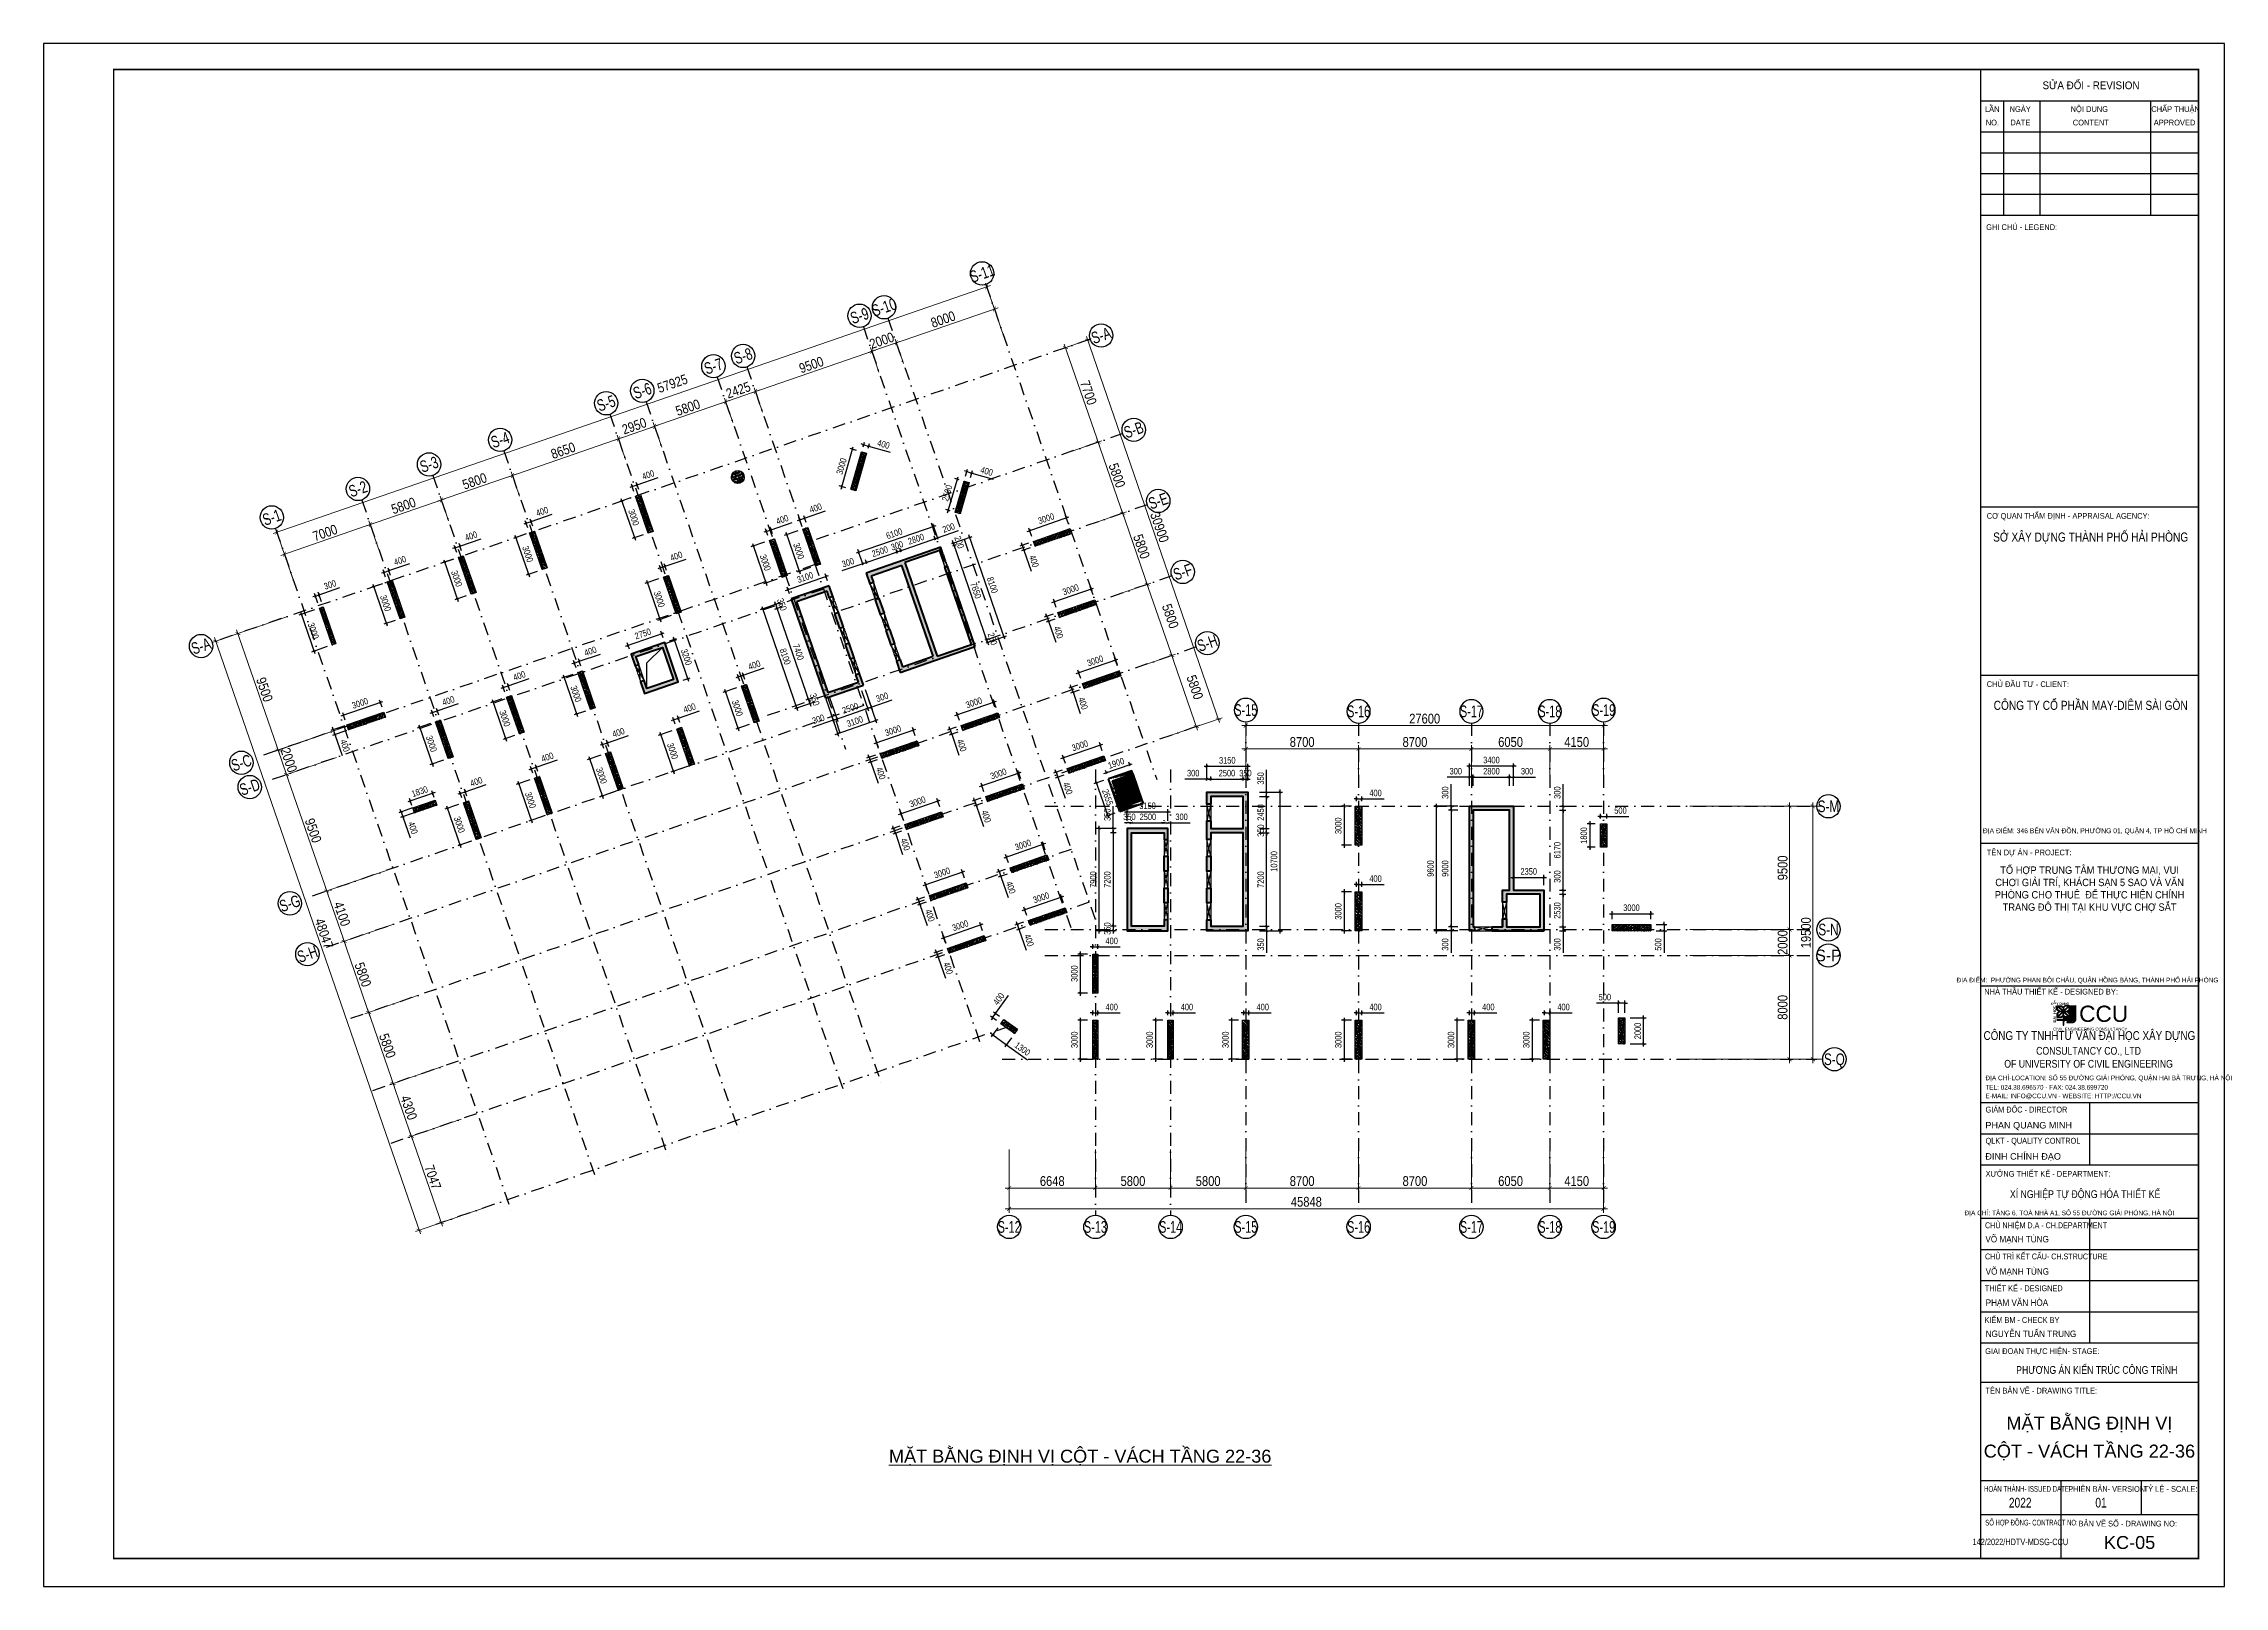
# Model space of a CAD drawing. Header units: millimetres. Extents: x 13965 to 1327256, y -72704 to 46237.
# Drawn here: x 419418 to 587618, y -72704 to 46237 of the extents above; entities that cross this region are included whole.
import ezdxf
from ezdxf.enums import TextEntityAlignment as Align

# ---------------------------------------------------------------- set-up
doc = ezdxf.new("R2010")
doc.units = ezdxf.units.MM
doc.header["$MEASUREMENT"] = 0
doc.linetypes.add('DASHDOT', pattern=[1, 0.5, -0.25, 0, -0.25])
doc.linetypes.add('DASHED', pattern=[4.5, 3, -1.5])
for name, color, linetype in [('AUDIT_I_220807103235-17', 50, 'Continuous'), ('ccu11-Dim', 8, 'Continuous'), ('ccu11-Khuat', 9, 'DASHED'), ('ccu11-Thay', 7, 'Continuous'), ('ccu12-Manh', 8, 'Continuous'), ('KC2-DIM', 251, 'Continuous'), ('KT-Dim', 8, 'Continuous'), ('KT-Hatch', 251, 'Continuous'), ('KT-Luoi truc South Tower', 8, 'DASHDOT'), ('ST_MBDV Cot vach 220805$0$AUDIT_I_220805193045-1', 50, 'Continuous'), ('xref.asix of  podium$0$xref.asix of  podium$0$Xref_ST_MBDV Cot vach 30.7.2022$0$KT-Net cot vach', 6, 'Continuous'), ('Xref_ST_MBDV Cot vach 30.7.2022|Xref_ST_MBDV Cot vach 30.7.2022|Xref_ST_MBDV Cot vach 30.7.2022|Xref_ST_MBDV Cot vach 30.7.2022|A-GRID-SYM', 50, 'Continuous'), ('Xref_ST_MBDV Cot vach 30.7.2022|Xref_ST_MBDV Cot vach 30.7.2022|Xref_ST_MBDV Cot vach 30.7.2022|Xref_ST_MBDV Cot vach 30.7.2022|ccu12-Hatch', 250, 'Continuous'), ('Xref_ST_MBDV Cot vach 30.7.2022|Xref_ST_MBDV Cot vach 30.7.2022|Xref_ST_MBDV Cot vach 30.7.2022|Xref_ST_MBDV Cot vach 30.7.2022|KC-Betong', 6, 'Continuous')]:
    doc.layers.add(name, color=color, linetype=linetype)
for name, color, linetype, lineweight in [('khung', 7, 'Continuous', 60), ('KT-Chu viet', 255, 'Continuous', 20), ('KT-Kich thuoc', 159, 'Continuous', 18), ('KT-Net cot vach', 6, 'Continuous', 50), ('KT-Net thay', 7, 'Continuous', 15), ('ST_MBDV Cot vach 220805$0$Xref_ST_MBDV Cot vach 30.7.2022$0$KT-Net cot vach', 6, 'Continuous', 50), ('TEXT', 7, 'Continuous', 5), ('xref.asix of  podium$0$xref.asix of  podium$0$ST_MBDV Cot vach 220805$0$KT-Net cot vach', 6, 'Continuous', 50), ('Xref_ST_MBDV Cot vach 30.7.2022$0$KT-Net cot vach', 6, 'Continuous', 50), ('Xref_ST_MBDV Cot vach 30.7.2022|Xref_ST_MBDV Cot vach 30.7.2022|Xref_ST_MBDV Cot vach 30.7.2022|Xref_ST_MBDV Cot vach 30.7.2022|ccu12-Tencaukien', 9, 'Continuous', 15)]:
    doc.layers.add(name, color=color, linetype=linetype, lineweight=lineweight)
doc.styles.add('51KHUNG TEN$0$khung ten A1$1$Standard', font='', dxfattribs={"width": 0.9})
doc.styles.add('Arial', font='arial.ttf', dxfattribs={"width": 0.7})
doc.styles.add('Arial Narrow', font='ARIALN.TTF')
doc.styles.add('HBA-Text', font='GOTHIC.TTF')
doc.styles.add('Khung ten KT A2$0$Khung A2$0$Khung A2$0$khung ten A1$1$Standard', font='')
doc.styles.add('SD-T2-B', font='arialbd.ttf')
doc.styles.add('ST_MBDV Cot vach 220805$0$HBA-Text', font='GOTHIC.TTF')
doc.styles.get('51KHUNG TEN$0$khung ten A1$1$Standard').set_extended_font_data('.VnArialH')
doc.styles.get('Khung ten KT A2$0$Khung A2$0$Khung A2$0$khung ten A1$1$Standard').set_extended_font_data('.VnArialH')
doc.dimstyles.new('ccu12-200', dxfattribs={"dimscale": 200, "dimtxt": 2.5, "dimasz": 1, "dimexe": 1, "dimexo": 2, "dimgap": 1, "dimtad": 1, "dimdec": 0, "dimdsep": 46, "dimtxsty": 'Arial Narrow', "dimblk": 'ARCHTICK', "dimcen": -1, "dimdle": 1, "dimclrd": 256, "dimclre": 256, "dimclrt": 3, "dimadec": 0, "dimazin": 2, "dimtfac": 0.1, "dimtdec": 0, "dimtmove": 0, "dimatfit": 1, "dimldrblk": 'ARCHTICK', "dimfxl": 1, "dimtvp": 0.833333, "dimtolj": 1, "dimtzin": 12, "dimarcsym": 0})
doc.dimstyles.new('CCU_1-300', dxfattribs={"dimscale": 300, "dimtxt": 2.5, "dimasz": 1, "dimexe": 1, "dimexo": 2, "dimgap": 0.5, "dimtad": 1, "dimdec": 0, "dimdsep": 46, "dimtxsty": 'Arial Narrow', "dimblk": 'ARCHTICK', "dimcen": -1, "dimdle": 1, "dimclrd": 256, "dimclre": 256, "dimclrt": 3, "dimadec": 0, "dimazin": 2, "dimtfac": 0.1, "dimtdec": 0, "dimtix": 1, "dimtmove": 2, "dimatfit": 1, "dimfxl": 1, "dimtvp": 0.833333, "dimtolj": 1, "dimtzin": 12, "dimarcsym": 0})
pattern_1 = [(50, (-550, 3050), (286.904, -25.101), [30, -330]), (355, (-550, 3050), (-55.5, 300.877), [24, -264]), (100.451, (-526.1, 3047.9), (231.404, 275.776), [25.496, -280.457]), (46.184, (-550, 3130), (426.896, -66.208), [45, -495]), (96.636, (-514.43, 3124.5), (373.865, 389.647), [38.244, -420.685]), (351.184, (-550, 3130), (373.865, 389.65), [36, -396]), (21, (-510, 3110), (238.763, -161.048), [30, -330]), (326, (-510, 3110), (97.326, 290.06), [24, -264]), (71.451, (-490.1, 3096.58), (336.09, 129.012), [25.496, -280.457]), (37.5, (-550, 3050), (4.864, 133.1575), [0, -260.8, 0, -268, 0, -265]), (7.5, (-550, 3050), (105.228, 157.7647), [0, -152.8, 0, -254.8, 0, -101]), (327.5, (-639.2, 3050), (213.529, -9.022), [0, -100, 0, -312, 0, -414]), (317.5, (-679.2, 3050), (233.274, 40.042), [0, -130, 0, -207.2, 0, -294]), (45, (-550, 3050), (-120.208, 120.208), []), (45, (-550, 3099), (-120.208, 120.208), [])]

msp = doc.modelspace()

# ---------------------------------------------------------------- texts
at = {"layer": 'ccu11-Dim', "color": 31, "style": 'Arial'}
for s, p in [('MẶT BẰNG ĐỊNH VỊ', (577207.6, -60114.9)), ('CỘT - VÁCH TẦNG 22-36', (577207.6, -62276.8)), ('KC-05', (580305.6, -69322.4))]:
    msp.add_text(s, height=1000, dxfattribs=at).set_placement(p, align=Align.MIDDLE_CENTER)
at = {"layer": 'Xref_ST_MBDV Cot vach 30.7.2022|Xref_ST_MBDV Cot vach 30.7.2022|Xref_ST_MBDV Cot vach 30.7.2022|Xref_ST_MBDV Cot vach 30.7.2022|ccu12-Tencaukien', "color": 31, "style": 'Arial'}
msp.add_text('%%UMẶT BẰNG ĐỊNH VỊ CỘT - VÁCH TẦNG 22-36', height=1000, dxfattribs=at).set_placement((499365, -63167.5, 0.1), align=Align.CENTER)

# ---------------------------------------------------------------- blocks, each defined once
blk = doc.blocks.new('_ArchTick')
at = {"color": 0, "const_width": 0.15}
blk.add_lwpolyline([(-0.5, -0.5), (0.5, 0.5)], dxfattribs=at)
blk = doc.blocks.new('*D1040')
at = {"layer": 'Defpoints', "color": 0, "transparency": 16777216}
for p in [(-45982, 48779), (-41521, 44184), (-44090, 43297, 0)]:
    blk.add_point(p, dxfattribs=at)
at = {"layer": 'KT-Kich thuoc', "lineweight": -2, "transparency": 16777216}
for p, q in [((-45415, 48975), (-43130, 49764)), ((-43511, 49950), (-41423, 43900)), ((-43523, 43493), (-41237, 44282))]:
    blk.add_line(p, q, dxfattribs=at)
at = {"layer": 'KT-Kich thuoc', "lineweight": -2, "transparency": 16777216, "xscale": 300, "yscale": 300, "zscale": 300}
for p, rotation in [((-43414, 49666), 109.0471074798708), ((-41521, 44184), 289.0471074798708)]:
    blk.add_blockref('_ArchTick', p, dxfattribs=dict(at, rotation=rotation))
at = {"layer": 'KT-Kich thuoc', "color": 3, "transparency": 16777216, "insert": (-41963, 47099), "char_height": 750, "attachment_point": 5, "rotation": 289.04711, "style": 'Arial Narrow'}
blk.add_mtext('\\A1;5800', dxfattribs=at)
blk = doc.blocks.new('*D1041')
at = {"layer": 'Defpoints', "color": 0, "transparency": 16777216}
for p in [(-47874, 54262, 0), (-45982, 48779), (-43413, 49666)]:
    blk.add_point(p, dxfattribs=at)
at = {"layer": 'KT-Kich thuoc', "lineweight": -2, "transparency": 16777216}
for p, q in [((-47307, 54458), (-45022, 55247)), ((-45404, 55432), (-43315, 49383)), ((-45415, 48975), (-43129, 49764))]:
    blk.add_line(p, q, dxfattribs=at)
at = {"layer": 'KT-Kich thuoc', "lineweight": -2, "transparency": 16777216, "xscale": 300, "yscale": 300, "zscale": 300}
for p, rotation in [((-45306, 55149), 109.0471074798708), ((-43413, 49666), 289.0471074798708)]:
    blk.add_blockref('_ArchTick', p, dxfattribs=dict(at, rotation=rotation))
at = {"layer": 'KT-Kich thuoc', "color": 3, "transparency": 16777216, "insert": (-43856, 52582), "char_height": 750, "attachment_point": 5, "rotation": 289.04711, "style": 'Arial Narrow'}
blk.add_mtext('\\A1;5800', dxfattribs=at)
blk = doc.blocks.new('*D1042')
at = {"layer": 'Defpoints', "color": 0, "transparency": 16777216}
for p in [(-107244, 41911, 0), (-103322, 33214, 0), (-108556, 31407)]:
    blk.add_point(p, dxfattribs=at)
at = {"layer": 'KT-Kich thuoc', "lineweight": -2, "transparency": 16777216}
for p, q in [((-107811, 41715), (-111940, 40289)), ((-111755, 40671), (-108459, 31124)), ((-103889, 33019), (-108840, 31309))]:
    blk.add_line(p, q, dxfattribs=at)
at = {"layer": 'KT-Kich thuoc', "lineweight": -2, "transparency": 16777216, "xscale": 300, "yscale": 300, "zscale": 300}
for p, rotation in [((-111657, 40387), 109.0471379637702), ((-108556, 31407), 289.0471379637702)]:
    blk.add_blockref('_ArchTick', p, dxfattribs=dict(at, rotation=rotation))
at = {"layer": 'KT-Kich thuoc', "color": 3, "transparency": 16777216, "insert": (-109603, 36071), "char_height": 750, "attachment_point": 5, "rotation": 289.04714, "style": 'Arial Narrow'}
blk.add_mtext('\\A1;9500', dxfattribs=at)
blk = doc.blocks.new('*D1043')
at = {"layer": 'Defpoints', "color": 0, "transparency": 16777216}
for p in [(-103491, 31041, 0), (-99707, 22296), (-104803, 20537)]:
    blk.add_point(p, dxfattribs=at)
at = {"layer": 'KT-Kich thuoc', "lineweight": -2, "transparency": 16777216}
for p, q in [((-104058, 30845), (-108187, 29419)), ((-108002, 29801), (-104706, 20253)), ((-100274, 22101), (-105087, 20439))]:
    blk.add_line(p, q, dxfattribs=at)
at = {"layer": 'KT-Kich thuoc', "lineweight": -2, "transparency": 16777216, "xscale": 300, "yscale": 300, "zscale": 300}
for p, rotation in [((-107904, 29517), 109.0471379637702), ((-104803, 20537), 289.0471379637702)]:
    blk.add_blockref('_ArchTick', p, dxfattribs=dict(at, rotation=rotation))
at = {"layer": 'KT-Kich thuoc', "color": 3, "transparency": 16777216, "insert": (-105850, 25201), "char_height": 750, "attachment_point": 5, "rotation": 289.04714, "style": 'Arial Narrow'}
blk.add_mtext('\\A1;9500', dxfattribs=at)
blk = doc.blocks.new('*D1044')
at = {"layer": 'Defpoints', "color": 0, "transparency": 16777216}
for p in [(-104143, 32931, 0), (-103491, 31041, 0), (-107904, 29517)]:
    blk.add_point(p, dxfattribs=at)
at = {"layer": 'KT-Kich thuoc', "lineweight": -2, "transparency": 16777216}
for p, q in [((-104711, 32735), (-108840, 31310)), ((-108557, 31407), (-108654, 31691)), ((-108557, 31407), (-107904, 29517)), ((-104058, 30845), (-108187, 29419)), ((-107904, 29517), (-107806, 29233))]:
    blk.add_line(p, q, dxfattribs=at)
at = {"layer": 'KT-Kich thuoc', "lineweight": -2, "transparency": 16777216, "xscale": 300, "yscale": 300, "zscale": 300}
for p, rotation in [((-108557, 31407), 289.0471379637702), ((-107904, 29517), 109.0471379637702)]:
    blk.add_blockref('_ArchTick', p, dxfattribs=dict(at, rotation=rotation))
at = {"layer": 'KT-Kich thuoc', "color": 3, "transparency": 16777216, "insert": (-107726, 30636), "char_height": 750, "attachment_point": 5, "rotation": 289.04714, "style": 'Arial Narrow'}
blk.add_mtext('\\A1;2000', dxfattribs=at)
blk = doc.blocks.new('ST_MBDV Cot vach 220805$0$GRID-SYM-flat-103')
at = {"layer": 'ST_MBDV Cot vach 220805$0$AUDIT_I_220805193045-1'}
blk.add_circle((0, 0, 0), 900, dxfattribs=at)
at = {"layer": 'ST_MBDV Cot vach 220805$0$AUDIT_I_220805193045-1', "style": 'ST_MBDV Cot vach 220805$0$HBA-Text'}
blk.add_attdef('GRID', text='', height=900, rotation=19.04714, dxfattribs=at).set_placement((0, 0, 0), align=Align.MIDDLE_CENTER)
blk = doc.blocks.new('*D1045')
at = {"layer": 'Defpoints', "color": 0, "transparency": 16777216}
for p in [(-44089, 43297, 0), (-39628, 38701), (-42197, 37814, 0)]:
    blk.add_point(p, dxfattribs=at)
at = {"layer": 'KT-Kich thuoc', "lineweight": -2, "transparency": 16777216}
for p, q in [((-43522, 43493), (-41237, 44282)), ((-41619, 44467), (-39530, 38418)), ((-41630, 38010), (-39344, 38799))]:
    blk.add_line(p, q, dxfattribs=at)
at = {"layer": 'KT-Kich thuoc', "lineweight": -2, "transparency": 16777216, "xscale": 300, "yscale": 300, "zscale": 300}
for p, rotation in [((-41521, 44184), 109.0471074798708), ((-39628, 38701), 289.0471074798708)]:
    blk.add_blockref('_ArchTick', p, dxfattribs=dict(at, rotation=rotation))
at = {"layer": 'KT-Kich thuoc', "color": 3, "transparency": 16777216, "insert": (-39739, 41731), "char_height": 750, "attachment_point": 5, "rotation": 289.04711, "style": 'Arial Narrow'}
blk.add_mtext('\\A1;5800', dxfattribs=at)
blk = doc.blocks.new('*D1046')
at = {"layer": 'Defpoints', "color": 0, "transparency": 16777216}
for p in [(-42197, 37814, 0), (-40305, 32332, 0), (-37735, 33219)]:
    blk.add_point(p, dxfattribs=at)
at = {"layer": 'KT-Kich thuoc', "lineweight": -2, "transparency": 16777216}
for p, q in [((-41630, 38010), (-39344, 38799)), ((-39726, 38985), (-37637, 32935)), ((-39737, 32528), (-37452, 33317))]:
    blk.add_line(p, q, dxfattribs=at)
at = {"layer": 'KT-Kich thuoc', "lineweight": -2, "transparency": 16777216, "xscale": 300, "yscale": 300, "zscale": 300}
for p, rotation in [((-39628, 38701), 109.0471074798708), ((-37735, 33219), 289.0471074798708)]:
    blk.add_blockref('_ArchTick', p, dxfattribs=dict(at, rotation=rotation))
at = {"layer": 'KT-Kich thuoc', "color": 3, "transparency": 16777216, "insert": (-37846, 36248), "char_height": 750, "attachment_point": 5, "rotation": 289.04711, "style": 'Arial Narrow'}
blk.add_mtext('\\A1;5800', dxfattribs=at)
blk = doc.blocks.new('*D1047')
at = {"layer": 'Defpoints', "color": 0, "transparency": 16777216}
for p in [(-52171, 1204), (-6323, 1204), (-6323, -3959)]:
    blk.add_point(p, dxfattribs=at)
at = {"layer": 'KT-Kich thuoc', "lineweight": -2, "transparency": 16777216}
for p, q in [((-52171, 604), (-52171, -4259)), ((-6323, 604), (-6323, -4259)), ((-52471, -3959), (-6023, -3959))]:
    blk.add_line(p, q, dxfattribs=at)
at = {"layer": 'KT-Kich thuoc', "lineweight": -2, "transparency": 16777216, "xscale": 300, "yscale": 300, "zscale": 300, "rotation": 180}
blk.add_blockref('_ArchTick', (-52171, -3959), dxfattribs=at)
at = {"layer": 'KT-Kich thuoc', "lineweight": -2, "transparency": 16777216, "xscale": 300, "yscale": 300, "zscale": 300}
blk.add_blockref('_ArchTick', (-6323, -3959), dxfattribs=at)
at = {"layer": 'KT-Kich thuoc', "color": 3, "transparency": 16777216, "insert": (-29247, -3426), "char_height": 750, "attachment_point": 5, "style": 'Arial Narrow'}
blk.add_mtext('\\A1;45848', dxfattribs=at)
blk = doc.blocks.new('*D1048')
at = {"layer": 'Defpoints', "color": 0, "transparency": 16777216}
for p in [(-265, 27070), (-265, 7570), (9819, 7570)]:
    blk.add_point(p, dxfattribs=at)
at = {"layer": 'KT-Kich thuoc', "lineweight": -2, "transparency": 16777216}
for p, q in [((335, 27070), (10119, 27070)), ((9819, 27370), (9819, 7270)), ((335, 7570), (10119, 7570))]:
    blk.add_line(p, q, dxfattribs=at)
at = {"layer": 'KT-Kich thuoc', "lineweight": -2, "transparency": 16777216, "xscale": 300, "yscale": 300, "zscale": 300}
for p, rotation in [((9819, 27070), 90), ((9819, 7570), 270)]:
    blk.add_blockref('_ArchTick', p, dxfattribs=dict(at, rotation=rotation))
at = {"layer": 'KT-Kich thuoc', "color": 3, "transparency": 16777216, "insert": (9286, 17320), "char_height": 750, "attachment_point": 5, "rotation": 90, "style": 'Arial Narrow'}
blk.add_mtext('\\A1;19500', dxfattribs=at)
blk = doc.blocks.new('*D1049')
at = {"layer": 'Defpoints', "color": 0, "transparency": 16777216}
for p in [(-52171, 1204), (-45523, 1204, 0), (-45523, -2359)]:
    blk.add_point(p, dxfattribs=at)
at = {"layer": 'KT-Kich thuoc', "lineweight": -2, "transparency": 16777216}
for p, q in [((-52171, 604), (-52171, -2659)), ((-45523, 604), (-45523, -2659)), ((-52471, -2359), (-45223, -2359))]:
    blk.add_line(p, q, dxfattribs=at)
at = {"layer": 'KT-Kich thuoc', "lineweight": -2, "transparency": 16777216, "xscale": 300, "yscale": 300, "zscale": 300, "rotation": 180}
blk.add_blockref('_ArchTick', (-52171, -2359), dxfattribs=at)
at = {"layer": 'KT-Kich thuoc', "lineweight": -2, "transparency": 16777216, "xscale": 300, "yscale": 300, "zscale": 300}
blk.add_blockref('_ArchTick', (-45523, -2359), dxfattribs=at)
at = {"layer": 'KT-Kich thuoc', "color": 3, "transparency": 16777216, "insert": (-48847, -1826), "char_height": 750, "attachment_point": 5, "style": 'Arial Narrow'}
blk.add_mtext('\\A1;6648', dxfattribs=at)
blk = doc.blocks.new('*D1050')
at = {"layer": 'Defpoints', "color": 0, "transparency": 16777216}
for p in [(-110864, 40661, 0), (-91942, -3636), (-97678, -5616)]:
    blk.add_point(p, dxfattribs=at)
at = {"layer": 'KT-Kich thuoc', "lineweight": -2, "transparency": 16777216}
for p, q in [((-111431, 40465), (-113642, 39702)), ((-113456, 40083), (-97581, -5900)), ((-92509, -3831), (-97962, -5714))]:
    blk.add_line(p, q, dxfattribs=at)
at = {"layer": 'KT-Kich thuoc', "lineweight": -2, "transparency": 16777216, "xscale": 300, "yscale": 300, "zscale": 300}
for p, rotation in [((-113358, 39800), 109.0471379637702), ((-97678, -5616), 289.0471379637702)]:
    blk.add_blockref('_ArchTick', p, dxfattribs=dict(at, rotation=rotation))
at = {"layer": 'KT-Kich thuoc', "color": 3, "transparency": 16777216, "insert": (-105015, 17266), "char_height": 750, "attachment_point": 5, "rotation": 289.04714, "style": 'Arial Narrow'}
blk.add_mtext('\\A1;48047', dxfattribs=at)
blk = doc.blocks.new('*D1051')
at = {"layer": 'Defpoints', "color": 0, "transparency": 16777216}
for p in [(-100390, 22061, 0), (-99052, 18185, 0), (-103465, 16661)]:
    blk.add_point(p, dxfattribs=at)
at = {"layer": 'KT-Kich thuoc', "lineweight": -2, "transparency": 16777216}
for p, q in [((-100958, 21865), (-105087, 20439)), ((-104901, 20820), (-103368, 16378)), ((-99620, 17989), (-103749, 16563))]:
    blk.add_line(p, q, dxfattribs=at)
at = {"layer": 'KT-Kich thuoc', "lineweight": -2, "transparency": 16777216, "xscale": 300, "yscale": 300, "zscale": 300}
for p, rotation in [((-104803, 20537), 109.0471379637702), ((-103465, 16661), 289.0471379637702)]:
    blk.add_blockref('_ArchTick', p, dxfattribs=dict(at, rotation=rotation))
at = {"layer": 'KT-Kich thuoc', "color": 3, "transparency": 16777216, "insert": (-103631, 18773), "char_height": 750, "attachment_point": 5, "rotation": 289.04714, "style": 'Arial Narrow'}
blk.add_mtext('\\A1;4100', dxfattribs=at)
blk = doc.blocks.new('*D1052')
at = {"layer": 'Defpoints', "color": 0, "transparency": 16777216}
for p in [(-99052, 18185, 0), (-97162, 12702, 0), (-101573, 11179)]:
    blk.add_point(p, dxfattribs=at)
at = {"layer": 'KT-Kich thuoc', "lineweight": -2, "transparency": 16777216}
for p, q in [((-99620, 17989), (-103749, 16564)), ((-103563, 16945), (-101475, 10896)), ((-97729, 12506), (-101856, 11081))]:
    blk.add_line(p, q, dxfattribs=at)
at = {"layer": 'KT-Kich thuoc', "lineweight": -2, "transparency": 16777216, "xscale": 300, "yscale": 300, "zscale": 300}
for p, rotation in [((-103466, 16662), 109.0471379637702), ((-101573, 11179), 289.0471379637702)]:
    blk.add_blockref('_ArchTick', p, dxfattribs=dict(at, rotation=rotation))
at = {"layer": 'KT-Kich thuoc', "color": 3, "transparency": 16777216, "insert": (-102015, 14094), "char_height": 750, "attachment_point": 5, "rotation": 289.04714, "style": 'Arial Narrow'}
blk.add_mtext('\\A1;5800', dxfattribs=at)
blk = doc.blocks.new('*D1053')
at = {"layer": 'Defpoints', "color": 0, "transparency": 16777216}
for p in [(-97162, 12702, 0), (-95267, 7220, 0), (-99682, 5696)]:
    blk.add_point(p, dxfattribs=at)
at = {"layer": 'KT-Kich thuoc', "lineweight": -2, "transparency": 16777216}
for p, q in [((-97729, 12506), (-101858, 11080)), ((-101673, 11462), (-99584, 5412)), ((-95834, 7024), (-99966, 5598))]:
    blk.add_line(p, q, dxfattribs=at)
at = {"layer": 'KT-Kich thuoc', "lineweight": -2, "transparency": 16777216, "xscale": 300, "yscale": 300, "zscale": 300}
for p, rotation in [((-101575, 11178), 109.0471379637702), ((-99682, 5696), 289.0471379637702)]:
    blk.add_blockref('_ArchTick', p, dxfattribs=dict(at, rotation=rotation))
at = {"layer": 'KT-Kich thuoc', "color": 3, "transparency": 16777216, "insert": (-100125, 8611), "char_height": 750, "attachment_point": 5, "rotation": 289.04714, "style": 'Arial Narrow'}
blk.add_mtext('\\A1;5800', dxfattribs=at)
blk = doc.blocks.new('*D1054')
at = {"layer": 'Defpoints', "color": 0, "transparency": 16777216}
for p in [(-95267, 7220, 0), (-93864, 3156, 0), (-98277, 1632)]:
    blk.add_point(p, dxfattribs=at)
at = {"layer": 'KT-Kich thuoc', "lineweight": -2, "transparency": 16777216}
for p, q in [((-95834, 7024), (-99963, 5599)), ((-99778, 5980), (-98179, 1348)), ((-94431, 2960), (-98560, 1534))]:
    blk.add_line(p, q, dxfattribs=at)
at = {"layer": 'KT-Kich thuoc', "lineweight": -2, "transparency": 16777216, "xscale": 300, "yscale": 300, "zscale": 300}
for p, rotation in [((-99680, 5697), 109.0471379637702), ((-98277, 1632), 289.0471379637702)]:
    blk.add_blockref('_ArchTick', p, dxfattribs=dict(at, rotation=rotation))
at = {"layer": 'KT-Kich thuoc', "color": 3, "transparency": 16777216, "insert": (-98475, 3838), "char_height": 750, "attachment_point": 5, "rotation": 289.04714, "style": 'Arial Narrow'}
blk.add_mtext('\\A1;4300', dxfattribs=at)
blk = doc.blocks.new('*D1055')
at = {"layer": 'Defpoints', "color": 0, "transparency": 16777216}
for p in [(-93864, 3156, 0), (-95977, -5029), (-91564, -3505, 0)]:
    blk.add_point(p, dxfattribs=at)
at = {"layer": 'KT-Kich thuoc', "lineweight": -2, "transparency": 16777216}
for p, q in [((-94431, 2960), (-98560, 1534)), ((-98375, 1916), (-95879, -5312)), ((-92131, -3701), (-96261, -5127))]:
    blk.add_line(p, q, dxfattribs=at)
at = {"layer": 'KT-Kich thuoc', "lineweight": -2, "transparency": 16777216, "xscale": 300, "yscale": 300, "zscale": 300}
for p, rotation in [((-98277, 1632), 109.0471379637702), ((-95977, -5029), 289.0471379637702)]:
    blk.add_blockref('_ArchTick', p, dxfattribs=dict(at, rotation=rotation))
at = {"layer": 'KT-Kich thuoc', "color": 3, "transparency": 16777216, "insert": (-96623, -1524), "char_height": 750, "attachment_point": 5, "rotation": 289.04714, "style": 'Arial Narrow'}
blk.add_mtext('\\A1;7047', dxfattribs=at)
blk = doc.blocks.new('*D1056')
at = {"layer": 'Defpoints', "color": 0, "transparency": 16777216}
for p in [(-52359, 62652), (-108654, 48212), (-107112, 43748, 0)]:
    blk.add_point(p, dxfattribs=at)
at = {"layer": 'KT-Kich thuoc', "lineweight": -2, "transparency": 16777216}
for p, q in [((-52555, 63219), (-53998, 67400)), ((-53617, 67214), (-108937, 48114)), ((-107308, 44315), (-108751, 48496))]:
    blk.add_line(p, q, dxfattribs=at)
at = {"layer": 'KT-Kich thuoc', "lineweight": -2, "transparency": 16777216, "xscale": 300, "yscale": 300, "zscale": 300}
for p, rotation in [((-53900, 67116), 19.04771637789532), ((-108654, 48212), 199.0477163778953)]:
    blk.add_blockref('_ArchTick', p, dxfattribs=dict(at, rotation=rotation))
at = {"layer": 'KT-Kich thuoc', "color": 3, "transparency": 16777216, "insert": (-78140, 59662), "char_height": 750, "attachment_point": 5, "rotation": 19.04772, "style": 'Arial Narrow'}
blk.add_mtext('\\A1;57925', dxfattribs=at)
blk = doc.blocks.new('*D1057')
at = {"layer": 'Defpoints', "color": 0, "transparency": 16777216}
for p in [(-101450, 48795), (-100280, 45407), (-106897, 43123)]:
    blk.add_point(p, dxfattribs=at)
at = {"layer": 'KT-Kich thuoc', "lineweight": -2, "transparency": 16777216}
for p, q in [((-108350, 46413), (-101166, 48893)), ((-100476, 45974), (-101548, 49079)), ((-107092, 43690), (-108164, 46794))]:
    blk.add_line(p, q, dxfattribs=at)
for p, xscale, yscale, zscale, rotation in [((-101450, 48795), 300, 300, 300, 19.04713796427213), ((-108066, 46511), 300.0000000000001, 300.0000000000001, 300.0000000000001, 199.0471379642721)]:
    blk.add_blockref('_ArchTick', p, dxfattribs=dict(at, xscale=xscale, yscale=yscale, zscale=zscale, rotation=rotation))
at = {"layer": 'KT-Kich thuoc', "color": 3, "transparency": 16777216, "insert": (-104932, 48157), "char_height": 750, "attachment_point": 5, "rotation": 19.04714, "style": 'Arial Narrow'}
blk.add_mtext('\\A1;7000', dxfattribs=at)
blk = doc.blocks.new('*D1058')
at = {"layer": 'Defpoints', "color": 0, "transparency": 16777216}
for p in [(-95967, 50688), (-95220, 48523), (-100280, 45407)]:
    blk.add_point(p, dxfattribs=at)
at = {"layer": 'KT-Kich thuoc', "lineweight": -2, "transparency": 16777216}
for p, q in [((-101733, 48697), (-95684, 50786)), ((-95415, 49090), (-96065, 50972)), ((-100476, 45974), (-101548, 49079))]:
    blk.add_line(p, q, dxfattribs=at)
for p, xscale, yscale, zscale, rotation in [((-95967, 50688), 300, 300, 300, 19.04713796427213), ((-101450, 48795), 300.0000000000001, 300.0000000000001, 300.0000000000001, 199.0471379642721)]:
    blk.add_blockref('_ArchTick', p, dxfattribs=dict(at, xscale=xscale, yscale=yscale, zscale=zscale, rotation=rotation))
at = {"layer": 'KT-Kich thuoc', "color": 3, "transparency": 16777216, "insert": (-98882, 50245), "char_height": 750, "attachment_point": 5, "rotation": 19.04714, "style": 'Arial Narrow'}
blk.add_mtext('\\A1;5800', dxfattribs=at)
blk = doc.blocks.new('*D1059')
at = {"layer": 'Defpoints', "color": 0, "transparency": 16777216}
for p in [(-90485, 52581), (-89737, 50415), (-95220, 48523)]:
    blk.add_point(p, dxfattribs=at)
at = {"layer": 'KT-Kich thuoc', "lineweight": -2, "transparency": 16777216}
for p, q in [((-96251, 50590), (-90201, 52679)), ((-89933, 50983), (-90583, 52864)), ((-95415, 49090), (-96065, 50972))]:
    blk.add_line(p, q, dxfattribs=at)
for p, xscale, yscale, zscale, rotation in [((-90485, 52581), 300, 300, 300, 19.04713796427213), ((-95967, 50688), 300.0000000000001, 300.0000000000001, 300.0000000000001, 199.0471379642721)]:
    blk.add_blockref('_ArchTick', p, dxfattribs=dict(at, xscale=xscale, yscale=yscale, zscale=zscale, rotation=rotation))
at = {"layer": 'KT-Kich thuoc', "color": 3, "transparency": 16777216, "insert": (-93400, 52138), "char_height": 750, "attachment_point": 5, "rotation": 19.04714, "style": 'Arial Narrow'}
blk.add_mtext('\\A1;5800', dxfattribs=at)
blk = doc.blocks.new('*D1060')
at = {"layer": 'Defpoints', "color": 0, "transparency": 16777216}
for p in [(-82308, 55404), (-81561, 53238), (-89737, 50415)]:
    blk.add_point(p, dxfattribs=at)
at = {"layer": 'KT-Kich thuoc', "lineweight": -2, "transparency": 16777216}
for p, q in [((-81757, 53805), (-82406, 55687)), ((-90768, 52483), (-82025, 55502)), ((-89933, 50983), (-90583, 52864))]:
    blk.add_line(p, q, dxfattribs=at)
for p, xscale, yscale, zscale, rotation in [((-82308, 55404), 300, 300, 300, 19.04713796427213), ((-90485, 52581), 300.0000000000001, 300.0000000000001, 300.0000000000001, 199.0471379642721)]:
    blk.add_blockref('_ArchTick', p, dxfattribs=dict(at, xscale=xscale, yscale=yscale, zscale=zscale, rotation=rotation))
at = {"layer": 'KT-Kich thuoc', "color": 3, "transparency": 16777216, "insert": (-86570, 54496), "char_height": 750, "attachment_point": 5, "rotation": 19.04714, "style": 'Arial Narrow'}
blk.add_mtext('\\A1;8650', dxfattribs=at)
blk = doc.blocks.new('*D1061')
at = {"layer": 'Defpoints', "color": 0, "transparency": 16777216}
for p in [(-79520, 56366), (-78772, 54201), (-81561, 53238)]:
    blk.add_point(p, dxfattribs=at)
at = {"layer": 'KT-Kich thuoc', "lineweight": -2, "transparency": 16777216}
for p, q in [((-82592, 55306), (-79236, 56464)), ((-81757, 53805), (-82406, 55687)), ((-78968, 54768), (-79618, 56650))]:
    blk.add_line(p, q, dxfattribs=at)
for p, xscale, yscale, zscale, rotation in [((-82308, 55404), 300.0000000000001, 300.0000000000001, 300.0000000000001, 199.0471379642721), ((-79520, 56366), 300, 300, 300, 19.04713796427213)]:
    blk.add_blockref('_ArchTick', p, dxfattribs=dict(at, xscale=xscale, yscale=yscale, zscale=zscale, rotation=rotation))
at = {"layer": 'KT-Kich thuoc', "color": 3, "transparency": 16777216, "insert": (-81088, 56389), "char_height": 750, "attachment_point": 5, "rotation": 19.04714, "style": 'Arial Narrow'}
blk.add_mtext('\\A1;2950', dxfattribs=at)
blk = doc.blocks.new('*D1062')
at = {"layer": 'Defpoints', "color": 0, "transparency": 16777216}
for p in [(-74037, 58259), (-73290, 56094), (-78772, 54201)]:
    blk.add_point(p, dxfattribs=at)
at = {"layer": 'KT-Kich thuoc', "lineweight": -2, "transparency": 16777216}
for p, q in [((-79803, 56269), (-73754, 58357)), ((-73486, 56661), (-74135, 58543)), ((-78968, 54768), (-79618, 56650))]:
    blk.add_line(p, q, dxfattribs=at)
for p, xscale, yscale, zscale, rotation in [((-74037, 58259), 300, 300, 300, 19.04713796427213), ((-79520, 56366), 300.0000000000001, 300.0000000000001, 300.0000000000001, 199.0471379642721)]:
    blk.add_blockref('_ArchTick', p, dxfattribs=dict(at, xscale=xscale, yscale=yscale, zscale=zscale, rotation=rotation))
at = {"layer": 'KT-Kich thuoc', "color": 3, "transparency": 16777216, "insert": (-76953, 57817), "char_height": 750, "attachment_point": 5, "rotation": 19.04714, "style": 'Arial Narrow'}
blk.add_mtext('\\A1;5800', dxfattribs=at)
blk = doc.blocks.new('*D1063')
at = {"layer": 'Defpoints', "color": 0, "transparency": 16777216}
for p in [(-71745, 59051), (-73290, 56094), (-70998, 56885)]:
    blk.add_point(p, dxfattribs=at)
at = {"layer": 'KT-Kich thuoc', "lineweight": -2, "transparency": 16777216}
for p, q in [((-74321, 58161), (-71462, 59149)), ((-71193, 57452), (-71843, 59334)), ((-73486, 56661), (-74135, 58543))]:
    blk.add_line(p, q, dxfattribs=at)
for p, xscale, yscale, zscale, rotation in [((-71745, 59051), 300, 300, 300, 19.04713796427213), ((-74037, 58259), 300.0000000000001, 300.0000000000001, 300.0000000000001, 199.0471379642721)]:
    blk.add_blockref('_ArchTick', p, dxfattribs=dict(at, xscale=xscale, yscale=yscale, zscale=zscale, rotation=rotation))
at = {"layer": 'KT-Kich thuoc', "color": 3, "transparency": 16777216, "insert": (-73065, 59159), "char_height": 750, "attachment_point": 5, "rotation": 19.04714, "style": 'Arial Narrow'}
blk.add_mtext('\\A1;2425', dxfattribs=at)
blk = doc.blocks.new('*D1064')
at = {"layer": 'Defpoints', "color": 0, "transparency": 16777216}
for p in [(-62765, 62151), (-62018, 59985), (-70998, 56885)]:
    blk.add_point(p, dxfattribs=at)
at = {"layer": 'KT-Kich thuoc', "lineweight": -2, "transparency": 16777216}
for p, q in [((-72029, 58953), (-62482, 62249)), ((-62214, 60553), (-62863, 62435)), ((-71193, 57452), (-71843, 59334))]:
    blk.add_line(p, q, dxfattribs=at)
for p, xscale, yscale, zscale, rotation in [((-62765, 62151), 300, 300, 300, 19.04713796427213), ((-71745, 59051), 300.0000000000001, 300.0000000000001, 300.0000000000001, 199.0471379642721)]:
    blk.add_blockref('_ArchTick', p, dxfattribs=dict(at, xscale=xscale, yscale=yscale, zscale=zscale, rotation=rotation))
at = {"layer": 'KT-Kich thuoc', "color": 3, "transparency": 16777216, "insert": (-67429, 61105), "char_height": 750, "attachment_point": 5, "rotation": 19.04714, "style": 'Arial Narrow'}
blk.add_mtext('\\A1;9500', dxfattribs=at)
blk = doc.blocks.new('*D1065')
at = {"layer": 'Defpoints', "color": 0, "transparency": 16777216}
for p in [(-60875, 62804), (-60127, 60638), (-62018, 59985)]:
    blk.add_point(p, dxfattribs=at)
at = {"layer": 'KT-Kich thuoc', "lineweight": -2, "transparency": 16777216}
for p, q in [((-62214, 60553), (-62863, 62435)), ((-62765, 62151), (-60875, 62804)), ((-60323, 61205), (-60973, 63087)), ((-60875, 62804), (-60591, 62902)), ((-62765, 62151), (-63049, 62053))]:
    blk.add_line(p, q, dxfattribs=at)
for p, xscale, yscale, zscale, rotation in [((-62765, 62151), 300, 300, 300, 19.04713796427217), ((-60875, 62804), 300.0000000000001, 300.0000000000001, 300.0000000000001, 199.0471379642721)]:
    blk.add_blockref('_ArchTick', p, dxfattribs=dict(at, xscale=xscale, yscale=yscale, zscale=zscale, rotation=rotation))
at = {"layer": 'KT-Kich thuoc', "color": 3, "transparency": 16777216, "insert": (-61994, 62981), "char_height": 750, "attachment_point": 5, "rotation": 19.04714, "style": 'Arial Narrow'}
blk.add_mtext('\\A1;2000', dxfattribs=at)
blk = doc.blocks.new('*D1066')
at = {"layer": 'Defpoints', "color": 0, "transparency": 16777216}
for p in [(-53313, 65414), (-52565, 63249), (-60127, 60638)]:
    blk.add_point(p, dxfattribs=at)
at = {"layer": 'KT-Kich thuoc', "lineweight": -2, "transparency": 16777216}
for p, q in [((-52761, 63816), (-53411, 65698)), ((-61158, 62706), (-53029, 65512)), ((-60323, 61205), (-60973, 63087))]:
    blk.add_line(p, q, dxfattribs=at)
for p, xscale, yscale, zscale, rotation in [((-53313, 65414), 300, 300, 300, 19.04713796427213), ((-60875, 62804), 300.0000000000001, 300.0000000000001, 300.0000000000001, 199.0471379642721)]:
    blk.add_blockref('_ArchTick', p, dxfattribs=dict(at, xscale=xscale, yscale=yscale, zscale=zscale, rotation=rotation))
at = {"layer": 'KT-Kich thuoc', "color": 3, "transparency": 16777216, "insert": (-57268, 64613), "char_height": 750, "attachment_point": 5, "rotation": 19.04714, "style": 'Arial Narrow'}
blk.add_mtext('\\A1;8000', dxfattribs=at)
blk = doc.blocks.new('*D1067')
at = {"layer": 'Defpoints', "color": 0, "transparency": 16777216}
for p in [(-48876, 62062, 0), (-36033, 33807), (-38792, 32854, 0)]:
    blk.add_point(p, dxfattribs=at)
at = {"layer": 'KT-Kich thuoc', "lineweight": -2, "transparency": 16777216}
for p, q in [((-48308, 62258), (-45834, 63113)), ((-46215, 63298), (-35935, 33523)), ((-38225, 33050), (-35749, 33904))]:
    blk.add_line(p, q, dxfattribs=at)
at = {"layer": 'KT-Kich thuoc', "lineweight": -2, "transparency": 16777216, "xscale": 300, "yscale": 300, "zscale": 300}
for p, rotation in [((-46117, 63015), 109.0471074798708), ((-36033, 33807), 289.0471074798708)]:
    blk.add_blockref('_ArchTick', p, dxfattribs=dict(at, rotation=rotation))
at = {"layer": 'KT-Kich thuoc', "color": 3, "transparency": 16777216, "insert": (-40571, 48585), "char_height": 750, "attachment_point": 5, "rotation": 289.04711, "style": 'Arial Narrow'}
blk.add_mtext('\\A1;30900', dxfattribs=at)
blk = doc.blocks.new('*D1068')
at = {"layer": 'Defpoints', "color": 0, "transparency": 16777216}
for p in [(-47819, 62427), (-48876, 62062), (-47874, 54262)]:
    blk.add_point(p, dxfattribs=at)
at = {"layer": 'KT-Kich thuoc', "lineweight": -2, "transparency": 16777216}
for p, q in [((-48308, 62258), (-47535, 62525)), ((-45208, 54865), (-47916, 62711)), ((-47307, 54458), (-45022, 55247))]:
    blk.add_line(p, q, dxfattribs=at)
at = {"layer": 'KT-Kich thuoc', "lineweight": -2, "transparency": 16777216, "xscale": 300, "yscale": 300, "zscale": 300}
for p, rotation in [((-47819, 62427), 109.0471074798708), ((-45306, 55149), 289.0471074798708)]:
    blk.add_blockref('_ArchTick', p, dxfattribs=dict(at, rotation=rotation))
at = {"layer": 'KT-Kich thuoc', "color": 3, "transparency": 16777216, "insert": (-46058, 58962), "char_height": 750, "attachment_point": 5, "rotation": 289.04711, "style": 'Arial Narrow'}
blk.add_mtext('\\A1;7700', dxfattribs=at)
blk = doc.blocks.new('*D1069')
at = {"layer": 'Defpoints', "color": 0, "transparency": 16777216}
for p in [(-25223, 31492), (-33923, 28684, 0), (-25223, 28649, 0)]:
    blk.add_point(p, dxfattribs=at)
at = {"layer": 'KT-Kich thuoc', "lineweight": -2, "transparency": 16777216}
for p, q in [((-34223, 31492), (-24923, 31492)), ((-33923, 29284), (-33923, 31792)), ((-25223, 29249), (-25223, 31792))]:
    blk.add_line(p, q, dxfattribs=at)
at = {"layer": 'KT-Kich thuoc', "lineweight": -2, "transparency": 16777216, "xscale": 300, "yscale": 300, "zscale": 300, "rotation": 180}
blk.add_blockref('_ArchTick', (-33923, 31492), dxfattribs=at)
at = {"layer": 'KT-Kich thuoc', "lineweight": -2, "transparency": 16777216, "xscale": 300, "yscale": 300, "zscale": 300}
blk.add_blockref('_ArchTick', (-25223, 31492), dxfattribs=at)
at = {"layer": 'KT-Kich thuoc', "color": 3, "transparency": 16777216, "insert": (-29573, 32025), "char_height": 750, "attachment_point": 5, "style": 'Arial Narrow'}
blk.add_mtext('\\A1;8700', dxfattribs=at)
blk = doc.blocks.new('*D1070')
at = {"layer": 'Defpoints', "color": 0, "transparency": 16777216}
for p in [(-16523, 31492), (-25223, 28649, 0), (-16523, 28791, 0)]:
    blk.add_point(p, dxfattribs=at)
at = {"layer": 'KT-Kich thuoc', "lineweight": -2, "transparency": 16777216}
for p, q in [((-25523, 31492), (-16223, 31492)), ((-25223, 29249), (-25223, 31792)), ((-16523, 29391), (-16523, 31792))]:
    blk.add_line(p, q, dxfattribs=at)
at = {"layer": 'KT-Kich thuoc', "lineweight": -2, "transparency": 16777216, "xscale": 300, "yscale": 300, "zscale": 300, "rotation": 180}
blk.add_blockref('_ArchTick', (-25223, 31492), dxfattribs=at)
at = {"layer": 'KT-Kich thuoc', "lineweight": -2, "transparency": 16777216, "xscale": 300, "yscale": 300, "zscale": 300}
blk.add_blockref('_ArchTick', (-16523, 31492), dxfattribs=at)
at = {"layer": 'KT-Kich thuoc', "color": 3, "transparency": 16777216, "insert": (-20873, 32025), "char_height": 750, "attachment_point": 5, "style": 'Arial Narrow'}
blk.add_mtext('\\A1;8700', dxfattribs=at)
blk = doc.blocks.new('*D1071')
at = {"layer": 'Defpoints', "color": 0, "transparency": 16777216}
for p in [(-10473, 31492), (-16523, 28791), (-10473, 28921, 0)]:
    blk.add_point(p, dxfattribs=at)
at = {"layer": 'KT-Kich thuoc', "lineweight": -2, "transparency": 16777216}
for p, q in [((-16823, 31492), (-10173, 31492)), ((-16523, 29391), (-16523, 31792)), ((-10473, 29521), (-10473, 31792))]:
    blk.add_line(p, q, dxfattribs=at)
at = {"layer": 'KT-Kich thuoc', "lineweight": -2, "transparency": 16777216, "xscale": 300, "yscale": 300, "zscale": 300, "rotation": 180}
blk.add_blockref('_ArchTick', (-16523, 31492), dxfattribs=at)
at = {"layer": 'KT-Kich thuoc', "lineweight": -2, "transparency": 16777216, "xscale": 300, "yscale": 300, "zscale": 300}
blk.add_blockref('_ArchTick', (-10473, 31492), dxfattribs=at)
at = {"layer": 'KT-Kich thuoc', "color": 3, "transparency": 16777216, "insert": (-13498, 32025), "char_height": 750, "attachment_point": 5, "style": 'Arial Narrow'}
blk.add_mtext('\\A1;6050', dxfattribs=at)
blk = doc.blocks.new('*D1072')
at = {"layer": 'Defpoints', "color": 0, "transparency": 16777216}
for p in [(-6323, 31492), (-10473, 28921, 0), (-6323, 29040)]:
    blk.add_point(p, dxfattribs=at)
at = {"layer": 'KT-Kich thuoc', "lineweight": -2, "transparency": 16777216}
for p, q in [((-10773, 31492), (-6023, 31492)), ((-10473, 29521), (-10473, 31792)), ((-6323, 29640), (-6323, 31792))]:
    blk.add_line(p, q, dxfattribs=at)
at = {"layer": 'KT-Kich thuoc', "lineweight": -2, "transparency": 16777216, "xscale": 300, "yscale": 300, "zscale": 300, "rotation": 180}
blk.add_blockref('_ArchTick', (-10473, 31492), dxfattribs=at)
at = {"layer": 'KT-Kich thuoc', "lineweight": -2, "transparency": 16777216, "xscale": 300, "yscale": 300, "zscale": 300}
blk.add_blockref('_ArchTick', (-6323, 31492), dxfattribs=at)
at = {"layer": 'KT-Kich thuoc', "color": 3, "transparency": 16777216, "insert": (-8398, 32025), "char_height": 750, "attachment_point": 5, "style": 'Arial Narrow'}
blk.add_mtext('\\A1;4150', dxfattribs=at)
blk = doc.blocks.new('*D1073')
at = {"layer": 'Defpoints', "color": 0, "transparency": 16777216}
for p in [(-6323, 33292), (-33923, 28921), (-6323, 28921)]:
    blk.add_point(p, dxfattribs=at)
at = {"layer": 'KT-Kich thuoc', "lineweight": -2, "transparency": 16777216}
for p, q in [((-34223, 33292), (-6023, 33292)), ((-33923, 29521), (-33923, 33592)), ((-6323, 29521), (-6323, 33592))]:
    blk.add_line(p, q, dxfattribs=at)
at = {"layer": 'KT-Kich thuoc', "lineweight": -2, "transparency": 16777216, "xscale": 300, "yscale": 300, "zscale": 300, "rotation": 180}
blk.add_blockref('_ArchTick', (-33923, 33292), dxfattribs=at)
at = {"layer": 'KT-Kich thuoc', "lineweight": -2, "transparency": 16777216, "xscale": 300, "yscale": 300, "zscale": 300}
blk.add_blockref('_ArchTick', (-6323, 33292), dxfattribs=at)
at = {"layer": 'KT-Kich thuoc', "color": 3, "transparency": 16777216, "insert": (-20123, 33825), "char_height": 750, "attachment_point": 5, "style": 'Arial Narrow'}
blk.add_mtext('\\A1;27600', dxfattribs=at)
blk = doc.blocks.new('*D1074')
at = {"layer": 'Defpoints', "color": 0, "transparency": 16777216}
for p in [(-45523, 1204, 0), (-39723, 1204), (-39723, -2359)]:
    blk.add_point(p, dxfattribs=at)
at = {"layer": 'KT-Kich thuoc', "lineweight": -2, "transparency": 16777216}
for p, q in [((-45523, 604), (-45523, -2659)), ((-39723, 604), (-39723, -2659)), ((-45823, -2359), (-39423, -2359))]:
    blk.add_line(p, q, dxfattribs=at)
at = {"layer": 'KT-Kich thuoc', "lineweight": -2, "transparency": 16777216, "xscale": 300, "yscale": 300, "zscale": 300, "rotation": 180}
blk.add_blockref('_ArchTick', (-45523, -2359), dxfattribs=at)
at = {"layer": 'KT-Kich thuoc', "lineweight": -2, "transparency": 16777216, "xscale": 300, "yscale": 300, "zscale": 300}
blk.add_blockref('_ArchTick', (-39723, -2359), dxfattribs=at)
at = {"layer": 'KT-Kich thuoc', "color": 3, "transparency": 16777216, "insert": (-42623, -1826), "char_height": 750, "attachment_point": 5, "style": 'Arial Narrow'}
blk.add_mtext('\\A1;5800', dxfattribs=at)
blk = doc.blocks.new('*D1075')
at = {"layer": 'Defpoints', "color": 0, "transparency": 16777216}
for p in [(-39723, 1204), (-33923, 1204), (-33923, -2359)]:
    blk.add_point(p, dxfattribs=at)
at = {"layer": 'KT-Kich thuoc', "lineweight": -2, "transparency": 16777216}
for p, q in [((-39723, 604), (-39723, -2659)), ((-33923, 604), (-33923, -2659)), ((-40023, -2359), (-33623, -2359))]:
    blk.add_line(p, q, dxfattribs=at)
at = {"layer": 'KT-Kich thuoc', "lineweight": -2, "transparency": 16777216, "xscale": 300, "yscale": 300, "zscale": 300, "rotation": 180}
blk.add_blockref('_ArchTick', (-39723, -2359), dxfattribs=at)
at = {"layer": 'KT-Kich thuoc', "lineweight": -2, "transparency": 16777216, "xscale": 300, "yscale": 300, "zscale": 300}
blk.add_blockref('_ArchTick', (-33923, -2359), dxfattribs=at)
at = {"layer": 'KT-Kich thuoc', "color": 3, "transparency": 16777216, "insert": (-36823, -1826), "char_height": 750, "attachment_point": 5, "style": 'Arial Narrow'}
blk.add_mtext('\\A1;5800', dxfattribs=at)
blk = doc.blocks.new('*D1076')
at = {"layer": 'Defpoints', "color": 0, "transparency": 16777216}
for p in [(-33923, 1204), (-25223, 1204), (-25223, -2359)]:
    blk.add_point(p, dxfattribs=at)
at = {"layer": 'KT-Kich thuoc', "lineweight": -2, "transparency": 16777216}
for p, q in [((-33923, 604), (-33923, -2659)), ((-25223, 604), (-25223, -2659)), ((-34223, -2359), (-24923, -2359))]:
    blk.add_line(p, q, dxfattribs=at)
at = {"layer": 'KT-Kich thuoc', "lineweight": -2, "transparency": 16777216, "xscale": 300, "yscale": 300, "zscale": 300, "rotation": 180}
blk.add_blockref('_ArchTick', (-33923, -2359), dxfattribs=at)
at = {"layer": 'KT-Kich thuoc', "lineweight": -2, "transparency": 16777216, "xscale": 300, "yscale": 300, "zscale": 300}
blk.add_blockref('_ArchTick', (-25223, -2359), dxfattribs=at)
at = {"layer": 'KT-Kich thuoc', "color": 3, "transparency": 16777216, "insert": (-29573, -1826), "char_height": 750, "attachment_point": 5, "style": 'Arial Narrow'}
blk.add_mtext('\\A1;8700', dxfattribs=at)
blk = doc.blocks.new('*D1077')
at = {"layer": 'Defpoints', "color": 0, "transparency": 16777216}
for p in [(-25223, 1204), (-16523, 1204), (-16523, -2359)]:
    blk.add_point(p, dxfattribs=at)
at = {"layer": 'KT-Kich thuoc', "lineweight": -2, "transparency": 16777216}
for p, q in [((-25223, 604), (-25223, -2659)), ((-16523, 604), (-16523, -2659)), ((-25523, -2359), (-16223, -2359))]:
    blk.add_line(p, q, dxfattribs=at)
at = {"layer": 'KT-Kich thuoc', "lineweight": -2, "transparency": 16777216, "xscale": 300, "yscale": 300, "zscale": 300, "rotation": 180}
blk.add_blockref('_ArchTick', (-25223, -2359), dxfattribs=at)
at = {"layer": 'KT-Kich thuoc', "lineweight": -2, "transparency": 16777216, "xscale": 300, "yscale": 300, "zscale": 300}
blk.add_blockref('_ArchTick', (-16523, -2359), dxfattribs=at)
at = {"layer": 'KT-Kich thuoc', "color": 3, "transparency": 16777216, "insert": (-20873, -1826), "char_height": 750, "attachment_point": 5, "style": 'Arial Narrow'}
blk.add_mtext('\\A1;8700', dxfattribs=at)
blk = doc.blocks.new('*D1078')
at = {"layer": 'Defpoints', "color": 0, "transparency": 16777216}
for p in [(-16523, 1204), (-10473, 1204), (-10473, -2359)]:
    blk.add_point(p, dxfattribs=at)
at = {"layer": 'KT-Kich thuoc', "lineweight": -2, "transparency": 16777216}
for p, q in [((-16523, 604), (-16523, -2659)), ((-10473, 604), (-10473, -2659)), ((-16823, -2359), (-10173, -2359))]:
    blk.add_line(p, q, dxfattribs=at)
at = {"layer": 'KT-Kich thuoc', "lineweight": -2, "transparency": 16777216, "xscale": 300, "yscale": 300, "zscale": 300, "rotation": 180}
blk.add_blockref('_ArchTick', (-16523, -2359), dxfattribs=at)
at = {"layer": 'KT-Kich thuoc', "lineweight": -2, "transparency": 16777216, "xscale": 300, "yscale": 300, "zscale": 300}
blk.add_blockref('_ArchTick', (-10473, -2359), dxfattribs=at)
at = {"layer": 'KT-Kich thuoc', "color": 3, "transparency": 16777216, "insert": (-13498, -1826), "char_height": 750, "attachment_point": 5, "style": 'Arial Narrow'}
blk.add_mtext('\\A1;6050', dxfattribs=at)
blk = doc.blocks.new('*D1079')
at = {"layer": 'Defpoints', "color": 0, "transparency": 16777216}
for p in [(-10473, 1204), (-6323, 1204), (-6323, -2359)]:
    blk.add_point(p, dxfattribs=at)
at = {"layer": 'KT-Kich thuoc', "lineweight": -2, "transparency": 16777216}
for p, q in [((-10473, 604), (-10473, -2659)), ((-6323, 604), (-6323, -2659)), ((-10773, -2359), (-6023, -2359))]:
    blk.add_line(p, q, dxfattribs=at)
at = {"layer": 'KT-Kich thuoc', "lineweight": -2, "transparency": 16777216, "xscale": 300, "yscale": 300, "zscale": 300, "rotation": 180}
blk.add_blockref('_ArchTick', (-10473, -2359), dxfattribs=at)
at = {"layer": 'KT-Kich thuoc', "lineweight": -2, "transparency": 16777216, "xscale": 300, "yscale": 300, "zscale": 300}
blk.add_blockref('_ArchTick', (-6323, -2359), dxfattribs=at)
at = {"layer": 'KT-Kich thuoc', "color": 3, "transparency": 16777216, "insert": (-8398, -1826), "char_height": 750, "attachment_point": 5, "style": 'Arial Narrow'}
blk.add_mtext('\\A1;4150', dxfattribs=at)
blk = doc.blocks.new('*D1080')
at = {"layer": 'Defpoints', "color": 0, "transparency": 16777216}
for p in [(-265, 15570), (-265, 7570), (8019, 7570)]:
    blk.add_point(p, dxfattribs=at)
at = {"layer": 'KT-Kich thuoc', "lineweight": -2, "transparency": 16777216}
for p, q in [((335, 15570), (8319, 15570)), ((8019, 15870), (8019, 7270)), ((335, 7570), (8319, 7570))]:
    blk.add_line(p, q, dxfattribs=at)
at = {"layer": 'KT-Kich thuoc', "lineweight": -2, "transparency": 16777216, "xscale": 300, "yscale": 300, "zscale": 300}
for p, rotation in [((8019, 15570), 90), ((8019, 7570), 270)]:
    blk.add_blockref('_ArchTick', p, dxfattribs=dict(at, rotation=rotation))
at = {"layer": 'KT-Kich thuoc', "color": 3, "transparency": 16777216, "insert": (7486, 11570), "char_height": 750, "attachment_point": 5, "rotation": 90, "style": 'Arial Narrow'}
blk.add_mtext('\\A1;8000', dxfattribs=at)
blk = doc.blocks.new('GRID-SYM-flat-83')
at = {"layer": 'Xref_ST_MBDV Cot vach 30.7.2022|Xref_ST_MBDV Cot vach 30.7.2022|Xref_ST_MBDV Cot vach 30.7.2022|Xref_ST_MBDV Cot vach 30.7.2022|A-GRID-SYM'}
blk.add_ellipse((0, 0, 0), major_axis=(-900, 5), ratio=1, dxfattribs=at)
at = {"layer": 'Xref_ST_MBDV Cot vach 30.7.2022|Xref_ST_MBDV Cot vach 30.7.2022|Xref_ST_MBDV Cot vach 30.7.2022|Xref_ST_MBDV Cot vach 30.7.2022|A-GRID-SYM', "style": 'HBA-Text'}
blk.add_attdef('GRID', text='', height=900, rotation=359.63025, dxfattribs=at).set_placement((0, 0, 0), align=Align.MIDDLE_CENTER)
blk = doc.blocks.new('GRID-SYM-flat-84')
at = {"layer": 'Xref_ST_MBDV Cot vach 30.7.2022|Xref_ST_MBDV Cot vach 30.7.2022|Xref_ST_MBDV Cot vach 30.7.2022|Xref_ST_MBDV Cot vach 30.7.2022|A-GRID-SYM'}
blk.add_ellipse((0, 0, 0), major_axis=(-900, 5), ratio=1, dxfattribs=at)
at = {"layer": 'Xref_ST_MBDV Cot vach 30.7.2022|Xref_ST_MBDV Cot vach 30.7.2022|Xref_ST_MBDV Cot vach 30.7.2022|Xref_ST_MBDV Cot vach 30.7.2022|A-GRID-SYM', "style": 'HBA-Text'}
blk.add_attdef('GRID', text='', height=900, rotation=359.63025, dxfattribs=at).set_placement((0, 0, 0), align=Align.MIDDLE_CENTER)
blk = doc.blocks.new('GRID-SYM-flat-85')
at = {"layer": 'Xref_ST_MBDV Cot vach 30.7.2022|Xref_ST_MBDV Cot vach 30.7.2022|Xref_ST_MBDV Cot vach 30.7.2022|Xref_ST_MBDV Cot vach 30.7.2022|A-GRID-SYM'}
blk.add_ellipse((0, 0, 0), major_axis=(-900, 5), ratio=1, dxfattribs=at)
at = {"layer": 'Xref_ST_MBDV Cot vach 30.7.2022|Xref_ST_MBDV Cot vach 30.7.2022|Xref_ST_MBDV Cot vach 30.7.2022|Xref_ST_MBDV Cot vach 30.7.2022|A-GRID-SYM', "style": 'HBA-Text'}
blk.add_attdef('GRID', text='', height=900, rotation=359.63025, dxfattribs=at).set_placement((0, 0, 0), align=Align.MIDDLE_CENTER)
blk = doc.blocks.new('GRID-SYM-flat-86')
at = {"layer": 'Xref_ST_MBDV Cot vach 30.7.2022|Xref_ST_MBDV Cot vach 30.7.2022|Xref_ST_MBDV Cot vach 30.7.2022|Xref_ST_MBDV Cot vach 30.7.2022|A-GRID-SYM'}
blk.add_ellipse((0, 0, 0), major_axis=(-900, 5), ratio=1, dxfattribs=at)
at = {"layer": 'Xref_ST_MBDV Cot vach 30.7.2022|Xref_ST_MBDV Cot vach 30.7.2022|Xref_ST_MBDV Cot vach 30.7.2022|Xref_ST_MBDV Cot vach 30.7.2022|A-GRID-SYM', "style": 'HBA-Text'}
blk.add_attdef('GRID', text='', height=900, rotation=359.63025, dxfattribs=at).set_placement((0, 0, 0), align=Align.MIDDLE_CENTER)
blk = doc.blocks.new('GRID-SYM-flat-73')
at = {"layer": 'Xref_ST_MBDV Cot vach 30.7.2022|Xref_ST_MBDV Cot vach 30.7.2022|Xref_ST_MBDV Cot vach 30.7.2022|Xref_ST_MBDV Cot vach 30.7.2022|A-GRID-SYM'}
blk.add_circle((0, 0, 0), 900, dxfattribs=at)
at = {"layer": 'Xref_ST_MBDV Cot vach 30.7.2022|Xref_ST_MBDV Cot vach 30.7.2022|Xref_ST_MBDV Cot vach 30.7.2022|Xref_ST_MBDV Cot vach 30.7.2022|A-GRID-SYM', "style": 'HBA-Text'}
blk.add_attdef('GRID', text='', height=900, rotation=359.63025, dxfattribs=at).set_placement((0, 0, 0), align=Align.MIDDLE_CENTER)
blk = doc.blocks.new('*D1081')
at = {"layer": 'Defpoints', "color": 0, "transparency": 16777216}
for p in [(-265, 27070), (-265, 17570), (8019, 17570)]:
    blk.add_point(p, dxfattribs=at)
at = {"layer": 'KT-Kich thuoc', "lineweight": -2, "transparency": 16777216}
for p, q in [((335, 27070), (8319, 27070)), ((8019, 27370), (8019, 17270)), ((335, 17570), (8319, 17570))]:
    blk.add_line(p, q, dxfattribs=at)
at = {"layer": 'KT-Kich thuoc', "lineweight": -2, "transparency": 16777216, "xscale": 300, "yscale": 300, "zscale": 300}
for p, rotation in [((8019, 27070), 90), ((8019, 17570), 270)]:
    blk.add_blockref('_ArchTick', p, dxfattribs=dict(at, rotation=rotation))
at = {"layer": 'KT-Kich thuoc', "color": 3, "transparency": 16777216, "insert": (7486, 22320), "char_height": 750, "attachment_point": 5, "rotation": 90, "style": 'Arial Narrow'}
blk.add_mtext('\\A1;9500', dxfattribs=at)
blk = doc.blocks.new('*D1082')
at = {"layer": 'Defpoints', "color": 0, "transparency": 16777216}
for p in [(-265, 17570), (-265, 15570), (8019, 15570)]:
    blk.add_point(p, dxfattribs=at)
at = {"layer": 'KT-Kich thuoc', "lineweight": -2, "transparency": 16777216}
for p, q in [((335, 17570), (8319, 17570)), ((8019, 17570), (8019, 17870)), ((8019, 17570), (8019, 15570)), ((335, 15570), (8319, 15570)), ((8019, 15570), (8019, 15270))]:
    blk.add_line(p, q, dxfattribs=at)
at = {"layer": 'KT-Kich thuoc', "lineweight": -2, "transparency": 16777216, "xscale": 300, "yscale": 300, "zscale": 300}
for p, rotation in [((8019, 17570), 270), ((8019, 15570), 90)]:
    blk.add_blockref('_ArchTick', p, dxfattribs=dict(at, rotation=rotation))
at = {"layer": 'KT-Kich thuoc', "color": 3, "transparency": 16777216, "insert": (7486, 16570), "char_height": 750, "attachment_point": 5, "rotation": 90, "style": 'Arial Narrow'}
blk.add_mtext('\\A1;2000', dxfattribs=at)
blk = doc.blocks.new('A$C067E0FED')
at = {"ltscale": 500, "true_color": 0x0e489d}
h = blk.add_hatch(color=154, dxfattribs=at)
h.dxf.hatch_style = 1
h.paths.add_polyline_path([(933, 986), (707, 985), (538, 985), (471, 921), (405, 985), (235, 985), (235, 835), (311, 766), (235, 697), (235, 547), (405, 547), (471, 611), (471, 459), (235, 459), (235, 444), (471, 444), (471, 256), (491, 256), (491, 371, -0.414197), (571, 451), (886, 452, -0.350385), (804, 386), (605, 386), (605, 363), (833, 363, 0.414214), (933, 463)])
h.paths.add_polyline_path([(687, 688), (687, 579), (497, 756), (613, 756)], flags=16)
h.paths.add_polyline_path([(613, 776), (497, 776), (687, 953), (687, 844)], flags=16)
h.paths.add_polyline_path([(671, 567), (546, 567), (481, 629), (481, 743)], flags=16)
h.paths.add_polyline_path([(481, 789), (481, 903), (546, 965), (671, 965)], flags=16)
h.paths.add_polyline_path([(461, 629), (397, 567), (271, 567), (461, 743)], flags=16)
h.paths.add_polyline_path([(461, 789), (271, 965), (397, 965), (461, 903)], flags=16)
h.paths.add_polyline_path([(446, 756), (255, 579), (255, 688), (329, 756)], flags=16)
h.paths.add_polyline_path([(446, 776), (329, 776), (255, 844), (255, 953)], flags=16)
at = {"color": 154, "ltscale": 500, "true_color": 0x0e489d}
blk.add_line((707, 985), (933, 986), dxfattribs=at)
for points in [[(235, 835), (235, 985), (405, 985), (471, 921)], [(311, 766), (235, 835)], [(329, 776), (255, 844), (255, 953), (446, 776)], [(461, 903), (461, 789), (271, 965), (397, 965), (461, 903)], [(707, 985), (538, 985), (471, 921)], [(481, 903), (481, 789), (671, 965), (546, 965), (481, 903)], [(613, 776), (687, 844), (687, 953), (497, 776)], [(311, 766), (235, 697)], [(235, 697), (235, 547)], [(235, 697), (235, 547), (405, 547), (471, 611)], [(471, 459), (235, 459), (235, 444), (471, 444)], [(329, 756), (255, 688), (255, 579), (446, 756)], [(461, 629), (461, 743), (271, 567), (397, 567), (461, 629)], [(329, 776), (446, 776)], [(446, 756), (329, 756)], [(471, 611), (471, 459)], [(471, 444), (471, 256)], [(481, 629), (481, 743), (671, 567), (546, 567), (481, 629)], [(497, 776), (613, 776)], [(613, 756), (687, 688), (687, 579), (497, 756)], [(613, 756), (497, 756)]]:
    blk.add_lwpolyline(points, dxfattribs=at)
for points in [[(804, 386), (605, 386), (605, 363), (833, 363, 0.414214), (933, 463), (933, 986)], [(471, 256), (491, 256), (491, 371, -0.414214), (571, 451), (886, 452)]]:
    blk.add_lwpolyline(points, format="xyb", dxfattribs=at)
blk.add_arc((804, 470), 84.2, 270.14318, 347.38186, dxfattribs=at)
at = {"color": 154, "ltscale": 500, "true_color": 0x0e489d, "attachment_point": 1, "style": 'Khung ten KT A2$0$Khung A2$0$Khung A2$0$khung ten A1$1$Standard'}
for s, width, insert, char_height in [('{\\fArial|b1|i0|c0|p34;X}', 3266, (2, 1101), 85), ('{\\fArial|b1|i0|c0|p34;Â  }', 3266, (96, 1148), 105), ('{\\fArial|b1|i0|c0|p34;Y DỰNG}', 3266, (211, 1101), 85), ('CCU', 237, (1060, 986), 602.6), ('CIVIL ENGINEERING CONSULTANCY', 3266, (93, 170), 112)]:
    blk.add_mtext_dynamic_manual_height_columns(s, width=width, gutter_width=17.5, heights=[0], dxfattribs=dict(at, insert=insert, char_height=char_height))
at = {"color": 154, "ltscale": 500, "true_color": 0x0e489d, "insert": (98, 363), "char_height": 100, "attachment_point": 1, "rotation": 90, "style": 'Khung ten KT A2$0$Khung A2$0$Khung A2$0$khung ten A1$1$Standard'}
blk.add_mtext_dynamic_manual_height_columns('{\\fArial|b1|i0|c0|p34;ĐẠI  HỌC }', width=3266, gutter_width=17.5, heights=[0], dxfattribs=at)
blk = doc.blocks.new('Khung ten_A1', base_point=(-3406704, 253379))
for p, q in [((74690, 58471), (74690, 1072)), ((74690, 58471), (74690, 1072)), ((74690, 57269), (83100, 57269)), ((74690, 57269), (83100, 57269)), ((75591, 52864), (75591, 57269)), ((75591, 52864), (75591, 57269)), ((76993, 52864), (76993, 57269)), ((76993, 52864), (76993, 57269)), ((81264, 52864), (81264, 57269)), ((74690, 56068), (83100, 56068)), ((74690, 56068), (83100, 56068)), ((74690, 55267), (83100, 55267)), ((74690, 55267), (83100, 55267)), ((74690, 54466), (83100, 54466)), ((74690, 54466), (83100, 54466)), ((74690, 53665), (83100, 53665)), ((74690, 53665), (83100, 53665)), ((74690, 52864), (83100, 52864)), ((74690, 52864), (83100, 52864)), ((74690, 41617), (83100, 41617)), ((74690, 35130), (83100, 35130)), ((74690, 28643), (83100, 28643)), ((74690, 23153), (83100, 23153)), ((74690, 18647), (83100, 18647)), ((78895, 18647), (78895, 16244)), ((74690, 17446), (83100, 17446)), ((74690, 17446), (83100, 17446)), ((74690, 16244), (83100, 16244)), ((74690, 16244), (83100, 16244)), ((74690, 16244), (83100, 16244)), ((74690, 16244), (83100, 16244)), ((74690, 16244), (83100, 16244)), ((74690, 16244), (83100, 16244)), ((74690, 14188), (83100, 14188)), ((74690, 14188), (83100, 14188)), ((78895, 14188), (78895, 9382)), ((74690, 12986), (83100, 12986)), ((74690, 11785), (83100, 11785)), ((74690, 11785), (83100, 11785)), ((74690, 11785), (83100, 11785)), ((74690, 11785), (83100, 11785)), ((74690, 10583), (83100, 10583)), ((74690, 10583), (83100, 10583)), ((74690, 9382), (83100, 9382)), ((74690, 9382), (83100, 9382)), ((74690, 7866), (83100, 7866)), ((74690, 7866), (83100, 7866)), ((74690, 7866), (83100, 7866)), ((74690, 4075), (83100, 4075)), ((74690, 4075), (83100, 4075)), ((77788, 4075), (77788, 1072)), ((80892, 4075), (80892, 2774)), ((74690, 2774), (83100, 2774)), ((74690, 2774), (83100, 2774))]:
    blk.add_line(p, q)
at = {"layer": 'Defpoints', "color": 1}
blk.add_lwpolyline([(84100, 0), (84100, 59471), (0, 59471), (0, 0)], close=True, dxfattribs=at)
at = {"layer": 'KT-Net thay', "const_width": 60}
blk.add_lwpolyline([(2700, 1071), (83100, 1071), (83100, 58471), (2700, 58471)], close=True, dxfattribs=at)
at = {"color": 1, "xscale": 1.038034279163195, "yscale": 1.038034279163195, "zscale": 1.038034279163195}
blk.add_blockref('A$C067E0FED', (77398, 21362), dxfattribs=at)
at = {"color": 2, "style": '51KHUNG TEN$0$khung ten A1$1$Standard'}
for s, height, width, p in [('c¬ quan thÈm ®Þnh - appraisal agency:', 220.26, 0.9, (74934, 41154)), ('chñ ®Çu t\xad - client:', 220.26, 0.9, (74934, 34667)), ('Tªn dù ¸n - project:', 220.26, 0.9, (74934, 28180)), ('nhµ thÇu thiÕt kÕ - designed by:', 220.26, 0.9, (74839, 22815)), ('®Þa chØ-LOCATION: sè 55 ®\xadêng gi¶i phãng, quËn hai bµ tr\xadng, hµ néi', 180, 0.8, (74883, 19509)), ('TEL: 024.38.696570 - FAX: 024.38.699720', 180, 0.9, (74883, 19148)), ('gi¸m ®èc - director ', 225.27, 0.75, (74889, 18266)), ('E-MAIL: INFO@CCU.VN - WEBSITE: HTTP://CCU.VN', 180, 0.9, (74883, 18815)), ('QLKT - quality control', 225.27, 0.75, (74889, 17065)), ('x¦ëng thiÕt kÕ - department:', 220.26, 0.9, (74889, 15793)), ('Chñ nhiÖm d.a - ch.department', 225.27, 0.7, (74870, 13806)), ('Chñ tr× KÕT CÊU- ch.STRUCTURE', 225.27, 0.7, (74870, 12605)), ('ThiÕt kÕ - designed', 225.27, 0.75, (74865, 11378)), ('KiÓm BM - check by', 225.27, 0.75, (74850, 10155)), ('giai ®o¹n thùc hiÖn- stage:', 220.26, 0.9, (74875, 8957)), ('tªn b¶n vÏ - drawing title:', 220.26, 0.9, (74884, 7434)), ('Hoµn thµnh- issued date : ', 225.27, 0.6, (74832, 3644)), ('phiªn b¶n- version:', 220.26, 0.8, (78082, 3644)), ('01', 375.4, 0.75, (79124, 3038)), ('tû lÖ - scale:', 220.26, 0.9, (80983, 3644)), ('sè hîp ®ång- CONTRACT NO:', 220.26, 0.6, (74878, 2347)), ('B¶n vÏ sè - drawing no:', 220.26, 0.9, (78478, 2308))]:
    blk.add_text(s, height=height, dxfattribs=dict(at, width=width)).set_placement(p)
at = {"style": '51KHUNG TEN$0$khung ten A1$1$Standard'}
for s, p in [('phan quang minh', (74883, 17650)), ('§INH CHÝNH §¹O', (74883, 16449))]:
    blk.add_text(s, height=250.3, dxfattribs=at).set_placement(p)
at = {"color": 2, "style": '51KHUNG TEN$0$khung ten A1$1$Standard', "width": 0.8}
blk.add_text('xÝ nghiÖp tù ®éng hãa thiÕt kÕ', height=300, dxfattribs=at).set_placement((78730, 15119), align=Align.MIDDLE_CENTER)
at = {"color": 2, "style": '51KHUNG TEN$0$khung ten A1$1$Standard'}
for s, height, width, p in [('®Þa chØ: tÇng 6, toµ nhµ a1, sè 55 ®\xadêng gi¶i phãng, hµ néi', 180.21, 0.8, (78122, 14305)), ('2022', 375.4, 0.75, (76226, 3038)), ('142/2022/hdtv-mdsg-ccu', 250, 0.65, (76233, 1589))]:
    blk.add_text(s, height=height, dxfattribs=dict(at, width=width)).set_placement(p, align=Align.CENTER)
at = {"style": '51KHUNG TEN$0$khung ten A1$1$Standard'}
for s, height, width, p in [('vâ m¹nh tïng', 250.3, 0.9, (74883, 13259)), ('vâ m¹nh tïng', 250.3, 0.9, (74893, 12014)), ('nguyÔn TUÊN TRUNG', 250.3, 0.9, (74893, 9611)), ('PH¦¥NG ¸N KIÕN TRóC C¤NG TR×NH', 300, 0.8, (76071, 8192))]:
    blk.add_text(s, height=height, dxfattribs=dict(at, width=width)).set_placement(p)
at = {"color": 1, "style": '51KHUNG TEN$0$khung ten A1$1$Standard', "width": 0.9}
blk.add_text('PH¹M V¡N HßA', height=250.3, dxfattribs=at).set_placement((74893, 10812))
at = {"insert": (74784, 29223), "char_height": 190, "width": 8315.79, "attachment_point": 1, "style": '51KHUNG TEN$0$khung ten A1$1$Standard'}
blk.add_mtext('§ÞA ®iÓm: 346 BÕN V¢N §åN, PH¦êNG 01, QUËN 4, TP Hå CHÝ MINH', dxfattribs=at)
at = {"color": 2, "insert": (78895, 21402), "char_height": 340, "width": 8410, "attachment_point": 2, "style": '51KHUNG TEN$0$khung ten A1$1$Standard'}
blk.add_mtext('{\\W0.8;c«ng ty Tnhht\xad vÊn ®¹i häc x©y dùng\\W1; }', dxfattribs=at)
at = {"color": 4, "insert": (78862, 20794), "char_height": 300, "width": 10208.61, "attachment_point": 2, "style": '51KHUNG TEN$0$khung ten A1$1$Standard'}
blk.add_mtext('{\\W0.8;CONSULTANCY CO., LTD \\POF UNIVERSITY OF CIVIL ENGINEERING}', dxfattribs=at)
at = {"layer": 'khung', "style": 'Arial', "width": 0.8}
blk.add_text('ĐỊA ĐIỂM:  PHƯỜNG PHAN BỘI CHÂU, QUẬN HỒNG BÀNG, THÀNH PHỐ HẢI PHÒNG', height=180, dxfattribs=at).set_placement((78822, 23282), align=Align.CENTER)
at = {"layer": 'KT-Chu viet', "color": 2, "style": '51KHUNG TEN$0$khung ten A1$1$Standard', "width": 0.9}
for s, height, p in [('söa ®æi - revision', 300, (77088, 57714)), ('LÇn', 220.3, (74868, 56838)), ('ngµy', 220.3, (75818, 56838)), ('Néi dung', 220.3, (78171, 56838)), ('chÊp thuËn', 220.3, (81283, 56838)), ('Ghi chó - legend:', 220.26, (74914, 52285))]:
    blk.add_text(s, height=height, dxfattribs=at).set_placement(p)
at = {"layer": 'KT-Chu viet', "color": 4, "style": '51KHUNG TEN$0$khung ten A1$1$Standard', "width": 0.9}
for s, p in [('no.', (74896, 56317)), ('date', (75847, 56321)), (' content', (78173, 56317)), ('approved', (81377, 56317))]:
    blk.add_text(s, height=220.3, dxfattribs=at).set_placement(p)
at = {"layer": 'KT-Chu viet', "style": '51KHUNG TEN$0$khung ten A1$1$Standard', "width": 0.8}
for s, p in [('së x©y dùng thµnh phè h¶i phßng', (78944, 40274)), ('C¤NG TY cæ phÇn may-diªm sµI gßn', (78944, 33787))]:
    blk.add_text(s, height=350.42, dxfattribs=at).set_placement(p, align=Align.CENTER)
at = {"layer": 'TEXT', "color": 7, "insert": (78903, 26866), "char_height": 285, "attachment_point": 5, "style": 'SD-T2-B'}
blk.add_mtext_dynamic_manual_height_columns('{\\fArial|b0|i0|c0|p34;\\W0.9;TỔ HỢP TRUNG TÂM THƯƠNG MẠI, VUI CHƠI GIẢI TRÍ, KHÁCH SẠN 5 SAO VÀ VĂN PHÒNG CHO THUÊ  ĐỂ THỰC HIỆN CHỈNH TRANG ĐÔ THỊ TẠI KHU VỰC CHỢ SẮT}', width=7866.82, gutter_width=100, heights=[0], dxfattribs=at)
blk = doc.blocks.new('*D376')
at = {"layer": 'Defpoints', "color": 0, "transparency": 16777216}
for p in [(440661, 3745), (440700, 2715, 0), (440983, 2813, 0)]:
    blk.add_point(p, dxfattribs=at)
at = {"layer": 'KC2-DIM', "lineweight": -2, "transparency": 16777216}
for p, q in [((440378, 3647), (440189, 3582)), ((440569, 3093), (440312, 3836)), ((440378, 3647), (440661, 3745)), ((440853, 3191), (440596, 3934)), ((440661, 3745), (442272, 4302))]:
    blk.add_line(p, q, dxfattribs=at)
at = {"layer": 'KC2-DIM', "lineweight": -2, "transparency": 16777216, "xscale": 200, "yscale": 200, "zscale": 200}
for p, rotation in [((440378, 3647), 19.04713795400126), ((440661, 3745), 199.0471379540013)]:
    blk.add_blockref('_ArchTick', p, dxfattribs=dict(at, rotation=rotation))
at = {"layer": 'KC2-DIM', "color": 3, "transparency": 16777216, "insert": (441507, 4519), "char_height": 500, "attachment_point": 5, "rotation": 19.04714, "style": 'Arial Narrow'}
blk.add_mtext('\\A1;300', dxfattribs=at)
blk = doc.blocks.new('*D377')
at = {"layer": 'Defpoints', "color": 0, "transparency": 16777216}
for p in [(440700, 2715, 0), (440281, -603), (441679, -121, 0)]:
    blk.add_point(p, dxfattribs=at)
at = {"layer": 'KC2-DIM', "lineweight": -2, "transparency": 16777216}
for p, q in [((440321, 2585), (439113, 2168)), ((439237, 2422), (440347, -792)), ((441300, -251), (440092, -668))]:
    blk.add_line(p, q, dxfattribs=at)
at = {"layer": 'KC2-DIM', "lineweight": -2, "transparency": 16777216, "xscale": 200, "yscale": 200, "zscale": 200}
for p, rotation in [((439302, 2233), 109.0471379540024), ((440281, -603), 289.0471379540024)]:
    blk.add_blockref('_ArchTick', p, dxfattribs=dict(at, rotation=rotation))
at = {"layer": 'KC2-DIM', "color": 3, "transparency": 16777216, "insert": (440222, 964), "char_height": 500, "attachment_point": 5, "rotation": 289.04714, "style": 'Arial Narrow'}
blk.add_mtext('\\A1;3000', dxfattribs=at)
blk = doc.blocks.new('*D378')
at = {"layer": 'Defpoints', "color": 0, "transparency": 16777216}
for p in [(445390, -4557), (442814, -6288, 0), (445650, -5309, 0)]:
    blk.add_point(p, dxfattribs=at)
at = {"layer": 'KC2-DIM', "lineweight": -2, "transparency": 16777216}
for p, q in [((442365, -5601), (445579, -4492)), ((445519, -4931), (445325, -4368)), ((442683, -5910), (442489, -5347))]:
    blk.add_line(p, q, dxfattribs=at)
at = {"layer": 'KC2-DIM', "lineweight": -2, "transparency": 16777216, "xscale": 200, "yscale": 200, "zscale": 200}
for p, rotation in [((445390, -4557), 19.05077969496021), ((442554, -5536), 199.0507796949602)]:
    blk.add_blockref('_ArchTick', p, dxfattribs=dict(at, rotation=rotation))
at = {"layer": 'KC2-DIM', "color": 3, "transparency": 16777216, "insert": (443823, -4616), "char_height": 500, "attachment_point": 5, "rotation": 19.05078, "style": 'Arial Narrow'}
blk.add_mtext('\\A1;3000', dxfattribs=at)
blk = doc.blocks.new('*D379')
at = {"layer": 'Defpoints', "color": 0, "transparency": 16777216}
for p in [(443020, -6217, 0), (443151, -6595, 0), (441886, -7031)]:
    blk.add_point(p, dxfattribs=at)
at = {"layer": 'KC2-DIM', "lineweight": -2, "transparency": 16777216}
for p, q in [((442642, -6347), (441566, -6719)), ((441755, -6653), (441690, -6464)), ((442773, -6725), (441697, -7097)), ((441755, -6653), (441886, -7031)), ((441886, -7031), (442448, -8658))]:
    blk.add_line(p, q, dxfattribs=at)
at = {"layer": 'KC2-DIM', "lineweight": -2, "transparency": 16777216, "xscale": 200, "yscale": 200, "zscale": 200}
for p, rotation in [((441755, -6653), 289.0507796949571), ((441886, -7031), 109.0507796949571)]:
    blk.add_blockref('_ArchTick', p, dxfattribs=dict(at, rotation=rotation))
at = {"layer": 'KC2-DIM', "color": 3, "transparency": 16777216, "insert": (442662, -7885), "char_height": 500, "attachment_point": 5, "rotation": 289.05078, "style": 'Arial Narrow'}
blk.add_mtext('\\A1;400', dxfattribs=at)
blk = doc.blocks.new('*D380')
at = {"layer": 'Defpoints', "color": 0, "transparency": 16777216}
for p in [(447705, -12152), (447953, -12871, 0), (449683, -12275, 0)]:
    blk.add_point(p, dxfattribs=at)
at = {"layer": 'KC2-DIM', "lineweight": -2, "transparency": 16777216}
for p, q in [((449625, -11491), (447516, -12217)), ((449553, -11896), (449371, -11367)), ((447823, -12493), (447640, -11963))]:
    blk.add_line(p, q, dxfattribs=at)
at = {"layer": 'KC2-DIM', "lineweight": -2, "transparency": 16777216, "xscale": 200, "yscale": 200, "zscale": 200}
for p, rotation in [((449436, -11556), 19.01648948440353), ((447705, -12152), 199.0164894844036)]:
    blk.add_blockref('_ArchTick', p, dxfattribs=dict(at, rotation=rotation))
at = {"layer": 'KC2-DIM', "color": 3, "transparency": 16777216, "insert": (448422, -11424), "char_height": 500, "attachment_point": 5, "rotation": 19.01649, "style": 'Arial Narrow'}
blk.add_mtext('\\A1;1830', dxfattribs=at)
blk = doc.blocks.new('*D381')
at = {"layer": 'Defpoints', "color": 0, "transparency": 16777216}
for p in [(447126, -13368), (448253, -12556, 0), (448384, -12934, 0)]:
    blk.add_point(p, dxfattribs=at)
at = {"layer": 'KC2-DIM', "lineweight": -2, "transparency": 16777216}
for p, q in [((447875, -12686), (446806, -13055)), ((446995, -12990), (446930, -12801)), ((448006, -13064), (446937, -13433)), ((446995, -12990), (447126, -13368)), ((447126, -13368), (447688, -14995))]:
    blk.add_line(p, q, dxfattribs=at)
at = {"layer": 'KC2-DIM', "lineweight": -2, "transparency": 16777216, "xscale": 200, "yscale": 200, "zscale": 200}
for p, rotation in [((446995, -12990), 289.0471379540061), ((447126, -13368), 109.0471379540061)]:
    blk.add_blockref('_ArchTick', p, dxfattribs=dict(at, rotation=rotation))
at = {"layer": 'KC2-DIM', "color": 3, "transparency": 16777216, "insert": (447902, -14222), "char_height": 500, "attachment_point": 5, "rotation": 289.04714, "style": 'Arial Narrow'}
blk.add_mtext('\\A1;400', dxfattribs=at)
blk = doc.blocks.new('*D382')
at = {"layer": 'Defpoints', "color": 0, "transparency": 16777216}
for p in [(449648, -6044, 0), (449389, -9307), (450627, -8880, 0)]:
    blk.add_point(p, dxfattribs=at)
at = {"layer": 'KC2-DIM', "lineweight": -2, "transparency": 16777216}
for p, q in [((449270, -6174), (448221, -6537)), ((448345, -6282), (449455, -9496)), ((450249, -9010), (449200, -9372))]:
    blk.add_line(p, q, dxfattribs=at)
at = {"layer": 'KC2-DIM', "lineweight": -2, "transparency": 16777216, "xscale": 200, "yscale": 200, "zscale": 200}
for p, rotation in [((448410, -6471), 109.0471379540024), ((449389, -9307), 289.0471379540024)]:
    blk.add_blockref('_ArchTick', p, dxfattribs=dict(at, rotation=rotation))
at = {"layer": 'KC2-DIM', "color": 3, "transparency": 16777216, "insert": (449330, -7741), "char_height": 500, "attachment_point": 5, "rotation": 289.04714, "style": 'Arial Narrow'}
blk.add_mtext('\\A1;3000', dxfattribs=at)
blk = doc.blocks.new('*D383')
at = {"layer": 'Defpoints', "color": 0, "transparency": 16777216}
for p in [(449648, -6044, 0), (449782, -5204), (450027, -5913, 0)]:
    blk.add_point(p, dxfattribs=at)
at = {"layer": 'KC2-DIM', "lineweight": -2, "transparency": 16777216}
for p, q in [((449896, -5535), (449717, -5015)), ((449782, -5204), (451408, -4643)), ((449404, -5335), (449215, -5400)), ((449518, -5666), (449338, -5146)), ((449404, -5335), (449782, -5204))]:
    blk.add_line(p, q, dxfattribs=at)
at = {"layer": 'KC2-DIM', "lineweight": -2, "transparency": 16777216, "xscale": 200, "yscale": 200, "zscale": 200}
for p, rotation in [((449404, -5335), 19.04713795400142), ((449782, -5204), 199.0471379540014)]:
    blk.add_blockref('_ArchTick', p, dxfattribs=dict(at, rotation=rotation))
at = {"layer": 'KC2-DIM', "color": 3, "transparency": 16777216, "insert": (450636, -4428), "char_height": 500, "attachment_point": 5, "rotation": 19.04714, "style": 'Arial Narrow'}
blk.add_mtext('\\A1;400', dxfattribs=at)
blk = doc.blocks.new('*D384')
at = {"layer": 'Defpoints', "color": 0, "transparency": 16777216}
for p in [(445928, 4732, 0), (446907, 1896, 0), (445853, 1532)]:
    blk.add_point(p, dxfattribs=at)
at = {"layer": 'KC2-DIM', "lineweight": -2, "transparency": 16777216}
for p, q in [((445550, 4601), (444685, 4303)), ((444809, 4557), (445918, 1343)), ((446529, 1766), (445664, 1467))]:
    blk.add_line(p, q, dxfattribs=at)
at = {"layer": 'KC2-DIM', "lineweight": -2, "transparency": 16777216, "xscale": 200, "yscale": 200, "zscale": 200}
for p, rotation in [((444874, 4368), 109.0471379540023), ((445853, 1532), 289.0471379540024)]:
    blk.add_blockref('_ArchTick', p, dxfattribs=dict(at, rotation=rotation))
at = {"layer": 'KC2-DIM', "color": 3, "transparency": 16777216, "insert": (445794, 3099), "char_height": 500, "attachment_point": 5, "rotation": 289.04714, "style": 'Arial Narrow'}
blk.add_mtext('\\A1;3000', dxfattribs=at)
blk = doc.blocks.new('*D385')
at = {"layer": 'Defpoints', "color": 0, "transparency": 16777216}
for p in [(446050, 5606), (445928, 4732, 0), (446306, 4863, 0)]:
    blk.add_point(p, dxfattribs=at)
at = {"layer": 'KC2-DIM', "lineweight": -2, "transparency": 16777216}
for p, q in [((445672, 5475), (445482, 5410)), ((445798, 5110), (445606, 5664)), ((445672, 5475), (446050, 5606)), ((446176, 5241), (445984, 5795)), ((446050, 5606), (447676, 6167))]:
    blk.add_line(p, q, dxfattribs=at)
at = {"layer": 'KC2-DIM', "lineweight": -2, "transparency": 16777216, "xscale": 200, "yscale": 200, "zscale": 200}
for p, rotation in [((445672, 5475), 19.04720126997724), ((446050, 5606), 199.0472012699773)]:
    blk.add_blockref('_ArchTick', p, dxfattribs=dict(at, rotation=rotation))
at = {"layer": 'KC2-DIM', "color": 3, "transparency": 16777216, "insert": (446903, 6382), "char_height": 500, "attachment_point": 5, "rotation": 19.0472, "style": 'Arial Narrow'}
blk.add_mtext('\\A1;400', dxfattribs=at)
blk = doc.blocks.new('*D386')
at = {"layer": 'Defpoints', "color": 0, "transparency": 16777216}
for p in [(451411, 6625, 0), (451336, 3425), (452390, 3789, 0)]:
    blk.add_point(p, dxfattribs=at)
at = {"layer": 'KC2-DIM', "lineweight": -2, "transparency": 16777216}
for p, q in [((451032, 6494), (450168, 6196)), ((450291, 6450), (451401, 3236)), ((452011, 3658), (451147, 3360))]:
    blk.add_line(p, q, dxfattribs=at)
at = {"layer": 'KC2-DIM', "lineweight": -2, "transparency": 16777216, "xscale": 200, "yscale": 200, "zscale": 200}
for p, rotation in [((450357, 6261), 109.0471379540013), ((451336, 3425), 289.0471379540013)]:
    blk.add_blockref('_ArchTick', p, dxfattribs=dict(at, rotation=rotation))
at = {"layer": 'KC2-DIM', "color": 3, "transparency": 16777216, "insert": (451276, 4992), "char_height": 500, "attachment_point": 5, "rotation": 289.04714, "style": 'Arial Narrow'}
blk.add_mtext('\\A1;3000', dxfattribs=at)
blk = doc.blocks.new('*D387')
at = {"layer": 'Defpoints', "color": 0, "transparency": 16777216}
for p in [(451532, 7498), (451789, 6755, 0), (451411, 6625, 0)]:
    blk.add_point(p, dxfattribs=at)
at = {"layer": 'KC2-DIM', "lineweight": -2, "transparency": 16777216}
for p, q in [((451154, 7368), (450965, 7303)), ((451280, 7003), (451089, 7557)), ((451154, 7368), (451532, 7498)), ((451658, 7133), (451467, 7687)), ((451532, 7498), (453159, 8060))]:
    blk.add_line(p, q, dxfattribs=at)
at = {"layer": 'KC2-DIM', "lineweight": -2, "transparency": 16777216, "xscale": 200, "yscale": 200, "zscale": 200}
for p, rotation in [((451154, 7368), 19.04720126997724), ((451532, 7498), 199.0472012699773)]:
    blk.add_blockref('_ArchTick', p, dxfattribs=dict(at, rotation=rotation))
at = {"layer": 'KC2-DIM', "color": 3, "transparency": 16777216, "insert": (452386, 8275), "char_height": 500, "attachment_point": 5, "rotation": 19.0472, "style": 'Arial Narrow'}
blk.add_mtext('\\A1;400', dxfattribs=at)
blk = doc.blocks.new('*D388')
at = {"layer": 'Defpoints', "color": 0, "transparency": 16777216}
for p in [(456893, 8518, 0), (456818, 5318), (457872, 5682, 0)]:
    blk.add_point(p, dxfattribs=at)
at = {"layer": 'KC2-DIM', "lineweight": -2, "transparency": 16777216}
for p, q in [((456515, 8387), (455650, 8088)), ((455774, 8343), (456883, 5129)), ((457494, 5551), (456629, 5253))]:
    blk.add_line(p, q, dxfattribs=at)
at = {"layer": 'KC2-DIM', "lineweight": -2, "transparency": 16777216, "xscale": 200, "yscale": 200, "zscale": 200}
for p, rotation in [((455839, 8154), 109.0471379540024), ((456818, 5318), 289.0471379540024)]:
    blk.add_blockref('_ArchTick', p, dxfattribs=dict(at, rotation=rotation))
at = {"layer": 'KC2-DIM', "color": 3, "transparency": 16777216, "insert": (456759, 6884), "char_height": 500, "attachment_point": 5, "rotation": 289.04714, "style": 'Arial Narrow'}
blk.add_mtext('\\A1;3000', dxfattribs=at)
blk = doc.blocks.new('*D389')
at = {"layer": 'Defpoints', "color": 0, "transparency": 16777216}
for p in [(456893, 8518, 0), (457015, 9391), (457271, 8648, 0)]:
    blk.add_point(p, dxfattribs=at)
at = {"layer": 'KC2-DIM', "lineweight": -2, "transparency": 16777216}
for p, q in [((456636, 9261), (456447, 9195)), ((456762, 8896), (456571, 9450)), ((456636, 9261), (457015, 9391)), ((457141, 9026), (456949, 9580)), ((457015, 9391), (458641, 9953))]:
    blk.add_line(p, q, dxfattribs=at)
at = {"layer": 'KC2-DIM', "lineweight": -2, "transparency": 16777216, "xscale": 200, "yscale": 200, "zscale": 200}
for p, rotation in [((456636, 9261), 19.04720126997405), ((457015, 9391), 199.047201269974)]:
    blk.add_blockref('_ArchTick', p, dxfattribs=dict(at, rotation=rotation))
at = {"layer": 'KC2-DIM', "color": 3, "transparency": 16777216, "insert": (457868, 10168), "char_height": 500, "attachment_point": 5, "rotation": 19.0472, "style": 'Arial Narrow'}
blk.add_mtext('\\A1;400', dxfattribs=at)
blk = doc.blocks.new('*D390')
at = {"layer": 'Defpoints', "color": 0, "transparency": 16777216}
for p in [(465069, 11340, 0), (466048, 8505, 0), (464994, 8141)]:
    blk.add_point(p, dxfattribs=at)
at = {"layer": 'KC2-DIM', "lineweight": -2, "transparency": 16777216}
for p, q in [((464691, 11210), (463826, 10911)), ((463950, 11166), (465060, 7952)), ((465670, 8374), (464805, 8076))]:
    blk.add_line(p, q, dxfattribs=at)
at = {"layer": 'KC2-DIM', "lineweight": -2, "transparency": 16777216, "xscale": 200, "yscale": 200, "zscale": 200}
for p, rotation in [((464015, 10977), 109.0471379540024), ((464994, 8141), 289.0471379540024)]:
    blk.add_blockref('_ArchTick', p, dxfattribs=dict(at, rotation=rotation))
at = {"layer": 'KC2-DIM', "color": 3, "transparency": 16777216, "insert": (464935, 9707), "char_height": 500, "attachment_point": 5, "rotation": 289.04714, "style": 'Arial Narrow'}
blk.add_mtext('\\A1;3000', dxfattribs=at)
blk = doc.blocks.new('*D391')
at = {"layer": 'Defpoints', "color": 0, "transparency": 16777216}
for p in [(465191, 12214), (465069, 11340, 0), (465447, 11471, 0)]:
    blk.add_point(p, dxfattribs=at)
at = {"layer": 'KC2-DIM', "lineweight": -2, "transparency": 16777216}
for p, q in [((464813, 12084), (464624, 12018)), ((464939, 11719), (464748, 12273)), ((464813, 12084), (465191, 12214)), ((465317, 11849), (465126, 12403)), ((465191, 12214), (466818, 12776))]:
    blk.add_line(p, q, dxfattribs=at)
at = {"layer": 'KC2-DIM', "lineweight": -2, "transparency": 16777216, "xscale": 200, "yscale": 200, "zscale": 200}
for p, rotation in [((464813, 12084), 19.04720126997405), ((465191, 12214), 199.047201269974)]:
    blk.add_blockref('_ArchTick', p, dxfattribs=dict(at, rotation=rotation))
at = {"layer": 'KC2-DIM', "color": 3, "transparency": 16777216, "insert": (466045, 12991), "char_height": 500, "attachment_point": 5, "rotation": 19.0472, "style": 'Arial Narrow'}
blk.add_mtext('\\A1;400', dxfattribs=at)
blk = doc.blocks.new('*D392')
at = {"layer": 'Defpoints', "color": 0, "transparency": 16777216}
for p in [(455131, -4151, 0), (455056, -7351), (456110, -6987, 0)]:
    blk.add_point(p, dxfattribs=at)
at = {"layer": 'KC2-DIM', "lineweight": -2, "transparency": 16777216}
for p, q in [((454753, -4282), (453888, -4580)), ((454012, -4326), (455121, -7540)), ((455732, -7117), (454867, -7416))]:
    blk.add_line(p, q, dxfattribs=at)
at = {"layer": 'KC2-DIM', "lineweight": -2, "transparency": 16777216, "xscale": 200, "yscale": 200, "zscale": 200}
for p, rotation in [((454077, -4515), 109.0471379540024), ((455056, -7351), 289.0471379540024)]:
    blk.add_blockref('_ArchTick', p, dxfattribs=dict(at, rotation=rotation))
at = {"layer": 'KC2-DIM', "color": 3, "transparency": 16777216, "insert": (454997, -5784), "char_height": 500, "attachment_point": 5, "rotation": 289.04714, "style": 'Arial Narrow'}
blk.add_mtext('\\A1;3000', dxfattribs=at)
blk = doc.blocks.new('*D393')
at = {"layer": 'Defpoints', "color": 0, "transparency": 16777216}
for p in [(455252, -3277), (455131, -4151, 0), (455509, -4021, 0)]:
    blk.add_point(p, dxfattribs=at)
at = {"layer": 'KC2-DIM', "lineweight": -2, "transparency": 16777216}
for p, q in [((455000, -3773), (454809, -3219)), ((454874, -3408), (455252, -3277)), ((455378, -3642), (455187, -3088)), ((455252, -3277), (456879, -2716)), ((454874, -3408), (454685, -3473))]:
    blk.add_line(p, q, dxfattribs=at)
at = {"layer": 'KC2-DIM', "lineweight": -2, "transparency": 16777216, "xscale": 200, "yscale": 200, "zscale": 200}
for p, rotation in [((454874, -3408), 19.04720126997453), ((455252, -3277), 199.0472012699745)]:
    blk.add_blockref('_ArchTick', p, dxfattribs=dict(at, rotation=rotation))
at = {"layer": 'KC2-DIM', "color": 3, "transparency": 16777216, "insert": (456106, -2501), "char_height": 500, "attachment_point": 5, "rotation": 19.0472, "style": 'Arial Narrow'}
blk.add_mtext('\\A1;400', dxfattribs=at)
blk = doc.blocks.new('*D394')
at = {"layer": 'Defpoints', "color": 0, "transparency": 16777216}
for p in [(460613, -2258, 0), (460538, -5458), (461592, -5094, 0)]:
    blk.add_point(p, dxfattribs=at)
at = {"layer": 'KC2-DIM', "lineweight": -2, "transparency": 16777216}
for p, q in [((460235, -2389), (459370, -2687)), ((459494, -2433), (460604, -5647)), ((461214, -5225), (460349, -5523))]:
    blk.add_line(p, q, dxfattribs=at)
at = {"layer": 'KC2-DIM', "lineweight": -2, "transparency": 16777216, "xscale": 200, "yscale": 200, "zscale": 200}
for p, rotation in [((459559, -2622), 109.0471379540024), ((460538, -5458), 289.0471379540024)]:
    blk.add_blockref('_ArchTick', p, dxfattribs=dict(at, rotation=rotation))
at = {"layer": 'KC2-DIM', "color": 3, "transparency": 16777216, "insert": (460479, -3891), "char_height": 500, "attachment_point": 5, "rotation": 289.04714, "style": 'Arial Narrow'}
blk.add_mtext('\\A1;3000', dxfattribs=at)
blk = doc.blocks.new('*D395')
at = {"layer": 'Defpoints', "color": 0, "transparency": 16777216}
for p in [(460735, -1385), (460613, -2258, 0), (460991, -2128, 0)]:
    blk.add_point(p, dxfattribs=at)
at = {"layer": 'KC2-DIM', "lineweight": -2, "transparency": 16777216}
for p, q in [((460357, -1515), (460168, -1580)), ((460483, -1880), (460291, -1326)), ((460357, -1515), (460735, -1385)), ((460861, -1750), (460670, -1196)), ((460735, -1385), (462362, -823))]:
    blk.add_line(p, q, dxfattribs=at)
at = {"layer": 'KC2-DIM', "lineweight": -2, "transparency": 16777216, "xscale": 200, "yscale": 200, "zscale": 200}
for p, rotation in [((460357, -1515), 19.04720126997453), ((460735, -1385), 199.0472012699745)]:
    blk.add_blockref('_ArchTick', p, dxfattribs=dict(at, rotation=rotation))
at = {"layer": 'KC2-DIM', "color": 3, "transparency": 16777216, "insert": (461589, -608), "char_height": 500, "attachment_point": 5, "rotation": 19.0472, "style": 'Arial Narrow'}
blk.add_mtext('\\A1;400', dxfattribs=at)
blk = doc.blocks.new('*D396')
at = {"layer": 'Defpoints', "color": 0, "transparency": 16777216}
for p in [(451802, -12283, 0), (452781, -15118, 0), (451543, -15546)]:
    blk.add_point(p, dxfattribs=at)
at = {"layer": 'KC2-DIM', "lineweight": -2, "transparency": 16777216}
for p, q in [((451424, -12413), (450375, -12775)), ((450499, -12521), (451609, -15735)), ((452403, -15249), (451354, -15611))]:
    blk.add_line(p, q, dxfattribs=at)
at = {"layer": 'KC2-DIM', "lineweight": -2, "transparency": 16777216, "xscale": 200, "yscale": 200, "zscale": 200}
for p, rotation in [((450564, -12710), 109.0471379540024), ((451543, -15546), 289.0471379540024)]:
    blk.add_blockref('_ArchTick', p, dxfattribs=dict(at, rotation=rotation))
at = {"layer": 'KC2-DIM', "color": 3, "transparency": 16777216, "insert": (451484, -13979), "char_height": 500, "attachment_point": 5, "rotation": 289.04714, "style": 'Arial Narrow'}
blk.add_mtext('\\A1;3000', dxfattribs=at)
blk = doc.blocks.new('*D397')
at = {"layer": 'Defpoints', "color": 0, "transparency": 16777216}
for p in [(451936, -11443), (451802, -12283, 0), (452180, -12152, 0)]:
    blk.add_point(p, dxfattribs=at)
at = {"layer": 'KC2-DIM', "lineweight": -2, "transparency": 16777216}
for p, q in [((451558, -11574), (451369, -11639)), ((451672, -11904), (451492, -11385)), ((451558, -11574), (451936, -11443)), ((452050, -11774), (451870, -11254)), ((451936, -11443), (453562, -10882))]:
    blk.add_line(p, q, dxfattribs=at)
at = {"layer": 'KC2-DIM', "lineweight": -2, "transparency": 16777216, "xscale": 200, "yscale": 200, "zscale": 200}
for p, rotation in [((451558, -11574), 19.04713795400158), ((451936, -11443), 199.0471379540016)]:
    blk.add_blockref('_ArchTick', p, dxfattribs=dict(at, rotation=rotation))
at = {"layer": 'KC2-DIM', "color": 3, "transparency": 16777216, "insert": (452789, -10667), "char_height": 500, "attachment_point": 5, "rotation": 19.04714, "style": 'Arial Narrow'}
blk.add_mtext('\\A1;400', dxfattribs=at)
blk = doc.blocks.new('*D398')
at = {"layer": 'Defpoints', "color": 0, "transparency": 16777216}
for p in [(457285, -10390, 0), (458264, -13225, 0), (457026, -13653)]:
    blk.add_point(p, dxfattribs=at)
at = {"layer": 'KC2-DIM', "lineweight": -2, "transparency": 16777216}
for p, q in [((456907, -10520), (455858, -10882)), ((455982, -10628), (457091, -13842)), ((457886, -13356), (456837, -13718))]:
    blk.add_line(p, q, dxfattribs=at)
at = {"layer": 'KC2-DIM', "lineweight": -2, "transparency": 16777216, "xscale": 200, "yscale": 200, "zscale": 200}
for p, rotation in [((456047, -10817), 109.0471379540024), ((457026, -13653), 289.0471379540024)]:
    blk.add_blockref('_ArchTick', p, dxfattribs=dict(at, rotation=rotation))
at = {"layer": 'KC2-DIM', "color": 3, "transparency": 16777216, "insert": (456967, -12086), "char_height": 500, "attachment_point": 5, "rotation": 289.04714, "style": 'Arial Narrow'}
blk.add_mtext('\\A1;3000', dxfattribs=at)
blk = doc.blocks.new('*D399')
at = {"layer": 'Defpoints', "color": 0, "transparency": 16777216}
for p in [(457418, -9550), (457285, -10390, 0), (457663, -10259, 0)]:
    blk.add_point(p, dxfattribs=at)
at = {"layer": 'KC2-DIM', "lineweight": -2, "transparency": 16777216}
for p, q in [((457040, -9681), (456851, -9746)), ((457154, -10012), (456975, -9492)), ((457040, -9681), (457418, -9550)), ((457532, -9881), (457353, -9361)), ((457418, -9550), (459045, -8989))]:
    blk.add_line(p, q, dxfattribs=at)
at = {"layer": 'KC2-DIM', "lineweight": -2, "transparency": 16777216, "xscale": 200, "yscale": 200, "zscale": 200}
for p, rotation in [((457040, -9681), 19.04713795400158), ((457418, -9550), 199.0471379540016)]:
    blk.add_blockref('_ArchTick', p, dxfattribs=dict(at, rotation=rotation))
at = {"layer": 'KC2-DIM', "color": 3, "transparency": 16777216, "insert": (458272, -8774), "char_height": 500, "attachment_point": 5, "rotation": 19.04714, "style": 'Arial Narrow'}
blk.add_mtext('\\A1;400', dxfattribs=at)
blk = doc.blocks.new('*D400')
at = {"layer": 'Defpoints', "color": 0, "transparency": 16777216}
for p in [(462767, -8497, 0), (462508, -11760), (463746, -11333, 0)]:
    blk.add_point(p, dxfattribs=at)
at = {"layer": 'KC2-DIM', "lineweight": -2, "transparency": 16777216}
for p, q in [((462389, -8627), (461340, -8990)), ((461464, -8735), (462574, -11949)), ((463368, -11463), (462319, -11825))]:
    blk.add_line(p, q, dxfattribs=at)
at = {"layer": 'KC2-DIM', "lineweight": -2, "transparency": 16777216, "xscale": 200, "yscale": 200, "zscale": 200}
for p, rotation in [((461529, -8924), 109.0471379540024), ((462508, -11760), 289.0471379540024)]:
    blk.add_blockref('_ArchTick', p, dxfattribs=dict(at, rotation=rotation))
at = {"layer": 'KC2-DIM', "color": 3, "transparency": 16777216, "insert": (462449, -10194), "char_height": 500, "attachment_point": 5, "rotation": 289.04714, "style": 'Arial Narrow'}
blk.add_mtext('\\A1;3000', dxfattribs=at)
blk = doc.blocks.new('*D401')
at = {"layer": 'Defpoints', "color": 0, "transparency": 16777216}
for p in [(462901, -7658), (463145, -8366, 0), (462767, -8497, 0)]:
    blk.add_point(p, dxfattribs=at)
at = {"layer": 'KC2-DIM', "lineweight": -2, "transparency": 16777216}
for p, q in [((462522, -7788), (462333, -7853)), ((462637, -8119), (462457, -7599)), ((462522, -7788), (462901, -7658)), ((463015, -7988), (462835, -7468)), ((462901, -7658), (464527, -7096))]:
    blk.add_line(p, q, dxfattribs=at)
at = {"layer": 'KC2-DIM', "lineweight": -2, "transparency": 16777216, "xscale": 200, "yscale": 200, "zscale": 200}
for p, rotation in [((462522, -7788), 19.04713795400158), ((462901, -7658), 199.0471379540016)]:
    blk.add_blockref('_ArchTick', p, dxfattribs=dict(at, rotation=rotation))
at = {"layer": 'KC2-DIM', "color": 3, "transparency": 16777216, "insert": (463754, -6881), "char_height": 500, "attachment_point": 5, "rotation": 19.04714, "style": 'Arial Narrow'}
blk.add_mtext('\\A1;400', dxfattribs=at)
blk = doc.blocks.new('*D402')
at = {"layer": 'Defpoints', "color": 0, "transparency": 16777216}
for p in [(468250, -6604, 0), (467991, -9867), (469229, -9440, 0)]:
    blk.add_point(p, dxfattribs=at)
at = {"layer": 'KC2-DIM', "lineweight": -2, "transparency": 16777216}
for p, q in [((467872, -6735), (466823, -7097)), ((466946, -6842), (468056, -10056)), ((468851, -9570), (467802, -9933))]:
    blk.add_line(p, q, dxfattribs=at)
at = {"layer": 'KC2-DIM', "lineweight": -2, "transparency": 16777216, "xscale": 200, "yscale": 200, "zscale": 200}
for p, rotation in [((467012, -7032), 109.0471379540024), ((467991, -9867), 289.0471379540024)]:
    blk.add_blockref('_ArchTick', p, dxfattribs=dict(at, rotation=rotation))
at = {"layer": 'KC2-DIM', "color": 3, "transparency": 16777216, "insert": (467932, -8301), "char_height": 500, "attachment_point": 5, "rotation": 289.04714, "style": 'Arial Narrow'}
blk.add_mtext('\\A1;3000', dxfattribs=at)
blk = doc.blocks.new('*D403')
at = {"layer": 'Defpoints', "color": 0, "transparency": 16777216}
for p in [(468250, -6604, 0), (468383, -5765), (468628, -6474, 0)]:
    blk.add_point(p, dxfattribs=at)
at = {"layer": 'KC2-DIM', "lineweight": -2, "transparency": 16777216}
for p, q in [((468005, -5895), (467816, -5961)), ((468119, -6226), (467940, -5706)), ((468005, -5895), (468383, -5765)), ((468497, -6095), (468318, -5576)), ((468383, -5765), (470010, -5203))]:
    blk.add_line(p, q, dxfattribs=at)
at = {"layer": 'KC2-DIM', "lineweight": -2, "transparency": 16777216, "xscale": 200, "yscale": 200, "zscale": 200}
for p, rotation in [((468005, -5895), 19.04713795400142), ((468383, -5765), 199.0471379540014)]:
    blk.add_blockref('_ArchTick', p, dxfattribs=dict(at, rotation=rotation))
at = {"layer": 'KC2-DIM', "color": 3, "transparency": 16777216, "insert": (469237, -4988), "char_height": 500, "attachment_point": 5, "rotation": 19.04714, "style": 'Arial Narrow'}
blk.add_mtext('\\A1;400', dxfattribs=at)
blk = doc.blocks.new('*D404')
at = {"layer": 'Defpoints', "color": 0, "transparency": 16777216}
for p in [(473243, -3293, 0), (472984, -6557), (474222, -6129, 0)]:
    blk.add_point(p, dxfattribs=at)
at = {"layer": 'KC2-DIM', "lineweight": -2, "transparency": 16777216}
for p, q in [((472864, -3424), (471816, -3786)), ((471939, -3532), (473049, -6746)), ((473844, -6260), (472795, -6622))]:
    blk.add_line(p, q, dxfattribs=at)
at = {"layer": 'KC2-DIM', "lineweight": -2, "transparency": 16777216, "xscale": 200, "yscale": 200, "zscale": 200}
for p, rotation in [((472005, -3721), 109.0471379540023), ((472984, -6557), 289.0471379540024)]:
    blk.add_blockref('_ArchTick', p, dxfattribs=dict(at, rotation=rotation))
at = {"layer": 'KC2-DIM', "color": 3, "transparency": 16777216, "insert": (472924, -4990), "char_height": 500, "attachment_point": 5, "rotation": 289.04714, "style": 'Arial Narrow'}
blk.add_mtext('\\A1;3000', dxfattribs=at)
blk = doc.blocks.new('*D405')
at = {"layer": 'Defpoints', "color": 0, "transparency": 16777216}
for p in [(473243, -3293, 0), (473376, -2454), (473621, -3163, 0)]:
    blk.add_point(p, dxfattribs=at)
at = {"layer": 'KC2-DIM', "lineweight": -2, "transparency": 16777216}
for p, q in [((472998, -2585), (472809, -2650)), ((473112, -2915), (472933, -2396)), ((472998, -2585), (473376, -2454)), ((473490, -2785), (473311, -2265)), ((473376, -2454), (475003, -1892))]:
    blk.add_line(p, q, dxfattribs=at)
at = {"layer": 'KC2-DIM', "lineweight": -2, "transparency": 16777216, "xscale": 200, "yscale": 200, "zscale": 200}
for p, rotation in [((472998, -2585), 19.04713795400126), ((473376, -2454), 199.0471379540013)]:
    blk.add_blockref('_ArchTick', p, dxfattribs=dict(at, rotation=rotation))
at = {"layer": 'KC2-DIM', "color": 3, "transparency": 16777216, "insert": (474230, -1678), "char_height": 500, "attachment_point": 5, "rotation": 19.04714, "style": 'Arial Narrow'}
blk.add_mtext('\\A1;400', dxfattribs=at)
blk = doc.blocks.new('*D406')
at = {"layer": 'Defpoints', "color": 0, "transparency": 16777216}
for p in [(467223, 5102, 0), (466964, 1839), (468202, 2266, 0)]:
    blk.add_point(p, dxfattribs=at)
at = {"layer": 'KC2-DIM', "lineweight": -2, "transparency": 16777216}
for p, q in [((466845, 4971), (465796, 4609)), ((465920, 4863), (467030, 1650)), ((467824, 2136), (466775, 1773))]:
    blk.add_line(p, q, dxfattribs=at)
at = {"layer": 'KC2-DIM', "lineweight": -2, "transparency": 16777216, "xscale": 200, "yscale": 200, "zscale": 200}
for p, rotation in [((465985, 4674), 109.0471379540023), ((466964, 1839), 289.0471379540024)]:
    blk.add_blockref('_ArchTick', p, dxfattribs=dict(at, rotation=rotation))
at = {"layer": 'KC2-DIM', "color": 3, "transparency": 16777216, "insert": (466905, 3405), "char_height": 500, "attachment_point": 5, "rotation": 289.04714, "style": 'Arial Narrow'}
blk.add_mtext('\\A1;3000', dxfattribs=at)
blk = doc.blocks.new('*D407')
at = {"layer": 'Defpoints', "color": 0, "transparency": 16777216}
for p in [(467223, 5102, 0), (467357, 5941), (467601, 5232, 0)]:
    blk.add_point(p, dxfattribs=at)
at = {"layer": 'KC2-DIM', "lineweight": -2, "transparency": 16777216}
for p, q in [((466979, 5811), (466789, 5745)), ((467093, 5480), (466913, 6000)), ((466979, 5811), (467357, 5941)), ((467471, 5610), (467291, 6130)), ((467357, 5941), (468983, 6503))]:
    blk.add_line(p, q, dxfattribs=at)
at = {"layer": 'KC2-DIM', "lineweight": -2, "transparency": 16777216, "xscale": 200, "yscale": 200, "zscale": 200}
for p, rotation in [((466979, 5811), 19.04713795400126), ((467357, 5941), 199.0471379540013)]:
    blk.add_blockref('_ArchTick', p, dxfattribs=dict(at, rotation=rotation))
at = {"layer": 'KC2-DIM', "color": 3, "transparency": 16777216, "insert": (468210, 6718), "char_height": 500, "attachment_point": 5, "rotation": 19.04714, "style": 'Arial Narrow'}
blk.add_mtext('\\A1;400', dxfattribs=at)
blk = doc.blocks.new('*D408')
at = {"layer": 'Defpoints', "color": 0, "transparency": 16777216}
for p in [(475400, 7925, 0), (476379, 5089, 0), (475141, 4662)]:
    blk.add_point(p, dxfattribs=at)
at = {"layer": 'KC2-DIM', "lineweight": -2, "transparency": 16777216}
for p, q in [((475022, 7794), (473973, 7432)), ((474096, 7686), (475206, 4473)), ((476001, 4958), (474952, 4596))]:
    blk.add_line(p, q, dxfattribs=at)
at = {"layer": 'KC2-DIM', "lineweight": -2, "transparency": 16777216, "xscale": 200, "yscale": 200, "zscale": 200}
for p, rotation in [((474162, 7497), 109.0471379540023), ((475141, 4662), 289.0471379540024)]:
    blk.add_blockref('_ArchTick', p, dxfattribs=dict(at, rotation=rotation))
at = {"layer": 'KC2-DIM', "color": 3, "transparency": 16777216, "insert": (475082, 6228), "char_height": 500, "attachment_point": 5, "rotation": 289.04714, "style": 'Arial Narrow'}
blk.add_mtext('\\A1;3000', dxfattribs=at)
blk = doc.blocks.new('*D409')
at = {"layer": 'Defpoints', "color": 0, "transparency": 16777216}
for p in [(475533, 8764), (475400, 7925, 0), (475778, 8055, 0)]:
    blk.add_point(p, dxfattribs=at)
at = {"layer": 'KC2-DIM', "lineweight": -2, "transparency": 16777216}
for p, q in [((475155, 8634), (474966, 8568)), ((475269, 8303), (475090, 8823)), ((475155, 8634), (475533, 8764)), ((475647, 8433), (475468, 8953)), ((475533, 8764), (477160, 9326))]:
    blk.add_line(p, q, dxfattribs=at)
at = {"layer": 'KC2-DIM', "lineweight": -2, "transparency": 16777216, "xscale": 200, "yscale": 200, "zscale": 200}
for p, rotation in [((475155, 8634), 19.04713795400126), ((475533, 8764), 199.0471379540013)]:
    blk.add_blockref('_ArchTick', p, dxfattribs=dict(at, rotation=rotation))
at = {"layer": 'KC2-DIM', "color": 3, "transparency": 16777216, "insert": (476387, 9541), "char_height": 500, "attachment_point": 5, "rotation": 19.04714, "style": 'Arial Narrow'}
blk.add_mtext('\\A1;400', dxfattribs=at)
blk = doc.blocks.new('*D410')
at = {"layer": 'Defpoints', "color": 0, "transparency": 16777216}
for p in [(477975, 8814, 0), (477717, 5551), (478955, 5978, 0)]:
    blk.add_point(p, dxfattribs=at)
at = {"layer": 'KC2-DIM', "lineweight": -2, "transparency": 16777216}
for p, q in [((477597, 8683), (476548, 8321)), ((476672, 8576), (477782, 5362)), ((478576, 5848), (477528, 5486))]:
    blk.add_line(p, q, dxfattribs=at)
at = {"layer": 'KC2-DIM', "lineweight": -2, "transparency": 16777216, "xscale": 200, "yscale": 200, "zscale": 200}
for p, rotation in [((476738, 8387), 109.0471379540023), ((477717, 5551), 289.0471379540024)]:
    blk.add_blockref('_ArchTick', p, dxfattribs=dict(at, rotation=rotation))
at = {"layer": 'KC2-DIM', "color": 3, "transparency": 16777216, "insert": (477657, 7117), "char_height": 500, "attachment_point": 5, "rotation": 289.04714, "style": 'Arial Narrow'}
blk.add_mtext('\\A1;3000', dxfattribs=at)
blk = doc.blocks.new('*D411')
at = {"layer": 'Defpoints', "color": 0, "transparency": 16777216}
for p in [(477975, 8814, 0), (478109, 9653), (478354, 8945, 0)]:
    blk.add_point(p, dxfattribs=at)
at = {"layer": 'KC2-DIM', "lineweight": -2, "transparency": 16777216}
for p, q in [((478109, 9653), (479736, 10215)), ((477731, 9523), (477542, 9458)), ((477845, 9192), (477665, 9712)), ((477731, 9523), (478109, 9653)), ((478223, 9323), (478044, 9842))]:
    blk.add_line(p, q, dxfattribs=at)
at = {"layer": 'KC2-DIM', "lineweight": -2, "transparency": 16777216, "xscale": 200, "yscale": 200, "zscale": 200}
for p, rotation in [((477731, 9523), 19.04713795400126), ((478109, 9653), 199.0471379540013)]:
    blk.add_blockref('_ArchTick', p, dxfattribs=dict(at, rotation=rotation))
at = {"layer": 'KC2-DIM', "color": 3, "transparency": 16777216, "insert": (478963, 10430), "char_height": 500, "attachment_point": 5, "rotation": 19.04714, "style": 'Arial Narrow'}
blk.add_mtext('\\A1;400', dxfattribs=at)
blk = doc.blocks.new('*D412')
at = {"layer": 'Defpoints', "color": 0, "transparency": 16777216}
for p in [(483051, 15206), (482507, 14762, 0), (482891, 14651, 0)]:
    blk.add_point(p, dxfattribs=at)
at = {"layer": 'KC2-DIM', "lineweight": -2, "transparency": 16777216}
for p, q in [((482667, 15317), (482475, 15372)), ((482618, 15147), (482722, 15509)), ((482667, 15317), (483051, 15206)), ((483002, 15036), (483107, 15398)), ((483051, 15206), (484704, 14728))]:
    blk.add_line(p, q, dxfattribs=at)
at = {"layer": 'KC2-DIM', "lineweight": -2, "transparency": 16777216, "xscale": 200, "yscale": 200, "zscale": 200}
for p, rotation in [((482667, 15317), 343.8836854960903), ((483051, 15206), 163.8836854960903)]:
    blk.add_blockref('_ArchTick', p, dxfattribs=dict(at, rotation=rotation))
at = {"layer": 'KC2-DIM', "color": 3, "transparency": 16777216, "insert": (484196, 15349), "char_height": 500, "attachment_point": 5, "rotation": 343.88369, "style": 'Arial Narrow'}
blk.add_mtext('\\A1;400', dxfattribs=at)
blk = doc.blocks.new('*D413')
at = {"layer": 'Defpoints', "color": 0, "transparency": 16777216}
for p in [(481812, 14963), (482507, 14762, 0), (481674, 11880, 0)]:
    blk.add_point(p, dxfattribs=at)
at = {"layer": 'KC2-DIM', "lineweight": -2, "transparency": 16777216}
for p, q in [((480924, 11889), (481867, 15155)), ((482122, 14873), (481620, 15019)), ((481290, 11991), (480787, 12137))]:
    blk.add_line(p, q, dxfattribs=at)
at = {"layer": 'KC2-DIM', "lineweight": -2, "transparency": 16777216, "xscale": 200, "yscale": 200, "zscale": 200}
for p, rotation in [((481812, 14963), 73.88368549608924), ((480979, 12081), 253.8836854960892)]:
    blk.add_blockref('_ArchTick', p, dxfattribs=dict(at, rotation=rotation))
at = {"layer": 'KC2-DIM', "color": 3, "transparency": 16777216, "insert": (480958, 13649), "char_height": 500, "attachment_point": 5, "rotation": 73.88369, "style": 'Arial Narrow'}
blk.add_mtext('\\A1;3000', dxfattribs=at)
blk = doc.blocks.new('*D414')
at = {"layer": 'Defpoints', "color": 0, "transparency": 16777216}
for p in [(489891, 12658), (490415, 12507, 0), (489721, 10105, 0)]:
    blk.add_point(p, dxfattribs=at)
at = {"layer": 'KC2-DIM', "lineweight": -2, "transparency": 16777216}
for p, q in [((489141, 10064), (489946, 12850)), ((490030, 12618), (489699, 12714)), ((489336, 10216), (489005, 10312))]:
    blk.add_line(p, q, dxfattribs=at)
at = {"layer": 'KC2-DIM', "lineweight": -2, "transparency": 16777216, "xscale": 200, "yscale": 200, "zscale": 200}
for p, rotation in [((489891, 12658), 73.88368549608924), ((489197, 10256), 253.8836854960892)]:
    blk.add_blockref('_ArchTick', p, dxfattribs=dict(at, rotation=rotation))
at = {"layer": 'KC2-DIM', "color": 3, "transparency": 16777216, "insert": (489107, 11584), "char_height": 500, "attachment_point": 5, "rotation": 73.88369, "style": 'Arial Narrow'}
blk.add_mtext('\\A1;2500', dxfattribs=at)
blk = doc.blocks.new('*D415')
at = {"layer": 'Defpoints', "color": 0, "transparency": 16777216}
for p in [(490415, 12507, 0), (490799, 12396, 0), (491010, 13126)]:
    blk.add_point(p, dxfattribs=at)
at = {"layer": 'KC2-DIM', "lineweight": -2, "transparency": 16777216}
for p, q in [((490626, 13237), (490434, 13293)), ((490526, 12891), (490681, 13429)), ((490626, 13237), (491010, 13126)), ((490910, 12780), (491065, 13318)), ((491010, 13126), (492663, 12648))]:
    blk.add_line(p, q, dxfattribs=at)
at = {"layer": 'KC2-DIM', "lineweight": -2, "transparency": 16777216, "xscale": 200, "yscale": 200, "zscale": 200}
for p, rotation in [((490626, 13237), 343.883685496087), ((491010, 13126), 163.883685496087)]:
    blk.add_blockref('_ArchTick', p, dxfattribs=dict(at, rotation=rotation))
at = {"layer": 'KC2-DIM', "color": 3, "transparency": 16777216, "insert": (492155, 13269), "char_height": 500, "attachment_point": 5, "rotation": 343.88369, "style": 'Arial Narrow'}
blk.add_mtext('\\A1;400', dxfattribs=at)
blk = doc.blocks.new('*D416')
at = {"layer": 'Defpoints', "color": 0, "transparency": 16777216}
for p in [(486494, -6670), (486783, -7505, 0), (483947, -8484, 0)]:
    blk.add_point(p, dxfattribs=at)
at = {"layer": 'KC2-DIM', "lineweight": -2, "transparency": 16777216}
for p, q in [((483470, -7714), (486683, -6604)), ((486652, -7127), (486429, -6480)), ((483817, -8106), (483593, -7459))]:
    blk.add_line(p, q, dxfattribs=at)
at = {"layer": 'KC2-DIM', "lineweight": -2, "transparency": 16777216, "xscale": 200, "yscale": 200, "zscale": 200}
for p, rotation in [((486494, -6670), 19.04713795321673), ((483659, -7649), 199.0471379532167)]:
    blk.add_blockref('_ArchTick', p, dxfattribs=dict(at, rotation=rotation))
at = {"layer": 'KC2-DIM', "color": 3, "transparency": 16777216, "insert": (484928, -6729), "char_height": 500, "attachment_point": 5, "rotation": 19.04714, "style": 'Arial Narrow'}
blk.add_mtext('\\A1;3000', dxfattribs=at)
blk = doc.blocks.new('*D417')
at = {"layer": 'Defpoints', "color": 0, "transparency": 16777216}
for p in [(483217, -9159), (483947, -8484, 0), (484078, -8862, 0)]:
    blk.add_point(p, dxfattribs=at)
at = {"layer": 'KC2-DIM', "lineweight": -2, "transparency": 16777216}
for p, q in [((483569, -8614), (482897, -8846)), ((483086, -8781), (483021, -8592)), ((483699, -8992), (483027, -9224)), ((483086, -8781), (483217, -9159)), ((483217, -9159), (483778, -10786))]:
    blk.add_line(p, q, dxfattribs=at)
at = {"layer": 'KC2-DIM', "lineweight": -2, "transparency": 16777216, "xscale": 200, "yscale": 200, "zscale": 200}
for p, rotation in [((483086, -8781), 289.0471379532211), ((483217, -9159), 109.0471379532211)]:
    blk.add_blockref('_ArchTick', p, dxfattribs=dict(at, rotation=rotation))
at = {"layer": 'KC2-DIM', "color": 3, "transparency": 16777216, "insert": (483993, -10013), "char_height": 500, "attachment_point": 5, "rotation": 289.04714, "style": 'Arial Narrow'}
blk.add_mtext('\\A1;400', dxfattribs=at)
blk = doc.blocks.new('*D418')
at = {"layer": 'Defpoints', "color": 0, "transparency": 16777216}
for p in [(488387, -12152), (488676, -12988, 0), (485840, -13967, 0)]:
    blk.add_point(p, dxfattribs=at)
at = {"layer": 'KC2-DIM', "lineweight": -2, "transparency": 16777216}
for p, q in [((485363, -13197), (488576, -12087)), ((485709, -13589), (485486, -12942)), ((488545, -12610), (488322, -11963))]:
    blk.add_line(p, q, dxfattribs=at)
at = {"layer": 'KC2-DIM', "lineweight": -2, "transparency": 16777216, "xscale": 200, "yscale": 200, "zscale": 200}
for p, rotation in [((485552, -13131), 199.0471379532171), ((488387, -12152), 19.04713795321708)]:
    blk.add_blockref('_ArchTick', p, dxfattribs=dict(at, rotation=rotation))
at = {"layer": 'KC2-DIM', "color": 3, "transparency": 16777216, "insert": (486821, -12212), "char_height": 500, "attachment_point": 5, "rotation": 19.04714, "style": 'Arial Narrow'}
blk.add_mtext('\\A1;3000', dxfattribs=at)
blk = doc.blocks.new('*D419')
at = {"layer": 'Defpoints', "color": 0, "transparency": 16777216}
for p in [(485110, -14642), (485840, -13967, 0), (485971, -14345, 0)]:
    blk.add_point(p, dxfattribs=at)
at = {"layer": 'KC2-DIM', "lineweight": -2, "transparency": 16777216}
for p, q in [((485462, -14097), (484790, -14329)), ((484979, -14264), (484914, -14075)), ((485592, -14475), (484920, -14707)), ((484979, -14264), (485110, -14642)), ((485110, -14642), (485671, -16269))]:
    blk.add_line(p, q, dxfattribs=at)
at = {"layer": 'KC2-DIM', "lineweight": -2, "transparency": 16777216, "xscale": 200, "yscale": 200, "zscale": 200}
for p, rotation in [((484979, -14264), 289.0471379532211), ((485110, -14642), 109.0471379532211)]:
    blk.add_blockref('_ArchTick', p, dxfattribs=dict(at, rotation=rotation))
at = {"layer": 'KC2-DIM', "color": 3, "transparency": 16777216, "insert": (485886, -15496), "char_height": 500, "attachment_point": 5, "rotation": 289.04714, "style": 'Arial Narrow'}
blk.add_mtext('\\A1;400', dxfattribs=at)
blk = doc.blocks.new('*D420')
at = {"layer": 'Defpoints', "color": 0, "transparency": 16777216}
for p in [(490280, -17635), (490569, -18470, 0), (487733, -19449, 0)]:
    blk.add_point(p, dxfattribs=at)
at = {"layer": 'KC2-DIM', "lineweight": -2, "transparency": 16777216}
for p, q in [((487255, -18679), (490469, -17570)), ((487602, -19071), (487379, -18425)), ((490438, -18092), (490215, -17446))]:
    blk.add_line(p, q, dxfattribs=at)
at = {"layer": 'KC2-DIM', "lineweight": -2, "transparency": 16777216, "xscale": 200, "yscale": 200, "zscale": 200}
for p, rotation in [((487444, -18614), 199.0471379532168), ((490280, -17635), 19.04713795321675)]:
    blk.add_blockref('_ArchTick', p, dxfattribs=dict(at, rotation=rotation))
at = {"layer": 'KC2-DIM', "color": 3, "transparency": 16777216, "insert": (488714, -17694), "char_height": 500, "attachment_point": 5, "rotation": 19.04714, "style": 'Arial Narrow'}
blk.add_mtext('\\A1;3000', dxfattribs=at)
blk = doc.blocks.new('*D421')
at = {"layer": 'Defpoints', "color": 0, "transparency": 16777216}
for p in [(487002, -20124), (487733, -19449, 0), (487863, -19827, 0)]:
    blk.add_point(p, dxfattribs=at)
at = {"layer": 'KC2-DIM', "lineweight": -2, "transparency": 16777216}
for p, q in [((487355, -19580), (486683, -19812)), ((486872, -19746), (486806, -19557)), ((487485, -19958), (486813, -20190)), ((486872, -19746), (487002, -20124)), ((487002, -20124), (487564, -21751))]:
    blk.add_line(p, q, dxfattribs=at)
at = {"layer": 'KC2-DIM', "lineweight": -2, "transparency": 16777216, "xscale": 200, "yscale": 200, "zscale": 200}
for p, rotation in [((486872, -19746), 289.0471379532133), ((487002, -20124), 109.0471379532133)]:
    blk.add_blockref('_ArchTick', p, dxfattribs=dict(at, rotation=rotation))
at = {"layer": 'KC2-DIM', "color": 3, "transparency": 16777216, "insert": (487779, -20978), "char_height": 500, "attachment_point": 5, "rotation": 289.04714, "style": 'Arial Narrow'}
blk.add_mtext('\\A1;400', dxfattribs=at)
blk = doc.blocks.new('*D422')
at = {"layer": 'Defpoints', "color": 0, "transparency": 16777216}
for p in [(491684, -21699), (489136, -23514, 0), (491972, -22535, 0)]:
    blk.add_point(p, dxfattribs=at)
at = {"layer": 'KC2-DIM', "lineweight": -2, "transparency": 16777216}
for p, q in [((488659, -22744), (491873, -21634)), ((491841, -22157), (491618, -21510)), ((489006, -23136), (488782, -22489))]:
    blk.add_line(p, q, dxfattribs=at)
at = {"layer": 'KC2-DIM', "lineweight": -2, "transparency": 16777216, "xscale": 200, "yscale": 200, "zscale": 200}
for p, rotation in [((491684, -21699), 19.04713795321675), ((488848, -22678), 199.0471379532168)]:
    blk.add_blockref('_ArchTick', p, dxfattribs=dict(at, rotation=rotation))
at = {"layer": 'KC2-DIM', "color": 3, "transparency": 16777216, "insert": (490117, -21759), "char_height": 500, "attachment_point": 5, "rotation": 19.04714, "style": 'Arial Narrow'}
blk.add_mtext('\\A1;3000', dxfattribs=at)
blk = doc.blocks.new('*D423')
at = {"layer": 'Defpoints', "color": 0, "transparency": 16777216}
for p in [(489136, -23514, 0), (488406, -24189), (489267, -23892, 0)]:
    blk.add_point(p, dxfattribs=at)
at = {"layer": 'KC2-DIM', "lineweight": -2, "transparency": 16777216}
for p, q in [((488758, -23644), (488086, -23876)), ((488275, -23811), (488210, -23622)), ((488889, -24022), (488217, -24254)), ((488275, -23811), (488406, -24189)), ((488406, -24189), (488967, -25816))]:
    blk.add_line(p, q, dxfattribs=at)
at = {"layer": 'KC2-DIM', "lineweight": -2, "transparency": 16777216, "xscale": 200, "yscale": 200, "zscale": 200}
for p, rotation in [((488275, -23811), 289.0471379532133), ((488406, -24189), 109.0471379532133)]:
    blk.add_blockref('_ArchTick', p, dxfattribs=dict(at, rotation=rotation))
at = {"layer": 'KC2-DIM', "color": 3, "transparency": 16777216, "insert": (489182, -25043), "char_height": 500, "attachment_point": 5, "rotation": 289.04714, "style": 'Arial Narrow'}
blk.add_mtext('\\A1;400', dxfattribs=at)
blk = doc.blocks.new('*D424')
at = {"layer": 'Defpoints', "color": 0, "transparency": 16777216}
for p in [(497922, -19546), (495375, -21360, 0), (498211, -20381, 0)]:
    blk.add_point(p, dxfattribs=at)
at = {"layer": 'KC2-DIM', "lineweight": -2, "transparency": 16777216}
for p, q in [((494897, -20590), (498111, -19480)), ((498080, -20003), (497857, -19357)), ((495244, -20982), (495021, -20336))]:
    blk.add_line(p, q, dxfattribs=at)
at = {"layer": 'KC2-DIM', "lineweight": -2, "transparency": 16777216, "xscale": 200, "yscale": 200, "zscale": 200}
for p, rotation in [((497922, -19546), 19.04713795321675), ((495086, -20525), 199.0471379532168)]:
    blk.add_blockref('_ArchTick', p, dxfattribs=dict(at, rotation=rotation))
at = {"layer": 'KC2-DIM', "color": 3, "transparency": 16777216, "insert": (496356, -19605), "char_height": 500, "attachment_point": 5, "rotation": 19.04714, "style": 'Arial Narrow'}
blk.add_mtext('\\A1;3000', dxfattribs=at)
blk = doc.blocks.new('*D425')
at = {"layer": 'Defpoints', "color": 0, "transparency": 16777216}
for p in [(495375, -21360, 0), (495505, -21738, 0), (494644, -22035)]:
    blk.add_point(p, dxfattribs=at)
at = {"layer": 'KC2-DIM', "lineweight": -2, "transparency": 16777216}
for p, q in [((494997, -21490), (494325, -21722)), ((494514, -21657), (494448, -21468)), ((494514, -21657), (494644, -22035)), ((495127, -21868), (494455, -22100)), ((494644, -22035), (495206, -23662))]:
    blk.add_line(p, q, dxfattribs=at)
at = {"layer": 'KC2-DIM', "lineweight": -2, "transparency": 16777216, "xscale": 200, "yscale": 200, "zscale": 200}
for p, rotation in [((494514, -21657), 289.0471379532133), ((494644, -22035), 109.0471379532133)]:
    blk.add_blockref('_ArchTick', p, dxfattribs=dict(at, rotation=rotation))
at = {"layer": 'KC2-DIM', "color": 3, "transparency": 16777216, "insert": (495421, -22889), "char_height": 500, "attachment_point": 5, "rotation": 289.04714, "style": 'Arial Narrow'}
blk.add_mtext('\\A1;400', dxfattribs=at)
blk = doc.blocks.new('*D426')
at = {"layer": 'Defpoints', "color": 0, "transparency": 16777216}
for p in [(496519, -15481), (496807, -16316, 0), (493971, -17295, 0)]:
    blk.add_point(p, dxfattribs=at)
at = {"layer": 'KC2-DIM', "lineweight": -2, "transparency": 16777216}
for p, q in [((493494, -16525), (496708, -15416)), ((493841, -16917), (493618, -16271)), ((496677, -15938), (496454, -15292))]:
    blk.add_line(p, q, dxfattribs=at)
at = {"layer": 'KC2-DIM', "lineweight": -2, "transparency": 16777216, "xscale": 200, "yscale": 200, "zscale": 200}
for p, rotation in [((493683, -16460), 199.0471379532168), ((496519, -15481), 19.04713795321675)]:
    blk.add_blockref('_ArchTick', p, dxfattribs=dict(at, rotation=rotation))
at = {"layer": 'KC2-DIM', "color": 3, "transparency": 16777216, "insert": (494952, -15540), "char_height": 500, "attachment_point": 5, "rotation": 19.04714, "style": 'Arial Narrow'}
blk.add_mtext('\\A1;3000', dxfattribs=at)
blk = doc.blocks.new('*D427')
at = {"layer": 'Defpoints', "color": 0, "transparency": 16777216}
for p in [(493241, -17971), (493971, -17295, 0), (494102, -17673, 0)]:
    blk.add_point(p, dxfattribs=at)
at = {"layer": 'KC2-DIM', "lineweight": -2, "transparency": 16777216}
for p, q in [((493593, -17426), (492921, -17658)), ((493110, -17593), (493045, -17403)), ((493724, -17804), (493052, -18036)), ((493110, -17593), (493241, -17971)), ((493241, -17971), (493803, -19597))]:
    blk.add_line(p, q, dxfattribs=at)
at = {"layer": 'KC2-DIM', "lineweight": -2, "transparency": 16777216, "xscale": 200, "yscale": 200, "zscale": 200}
for p, rotation in [((493110, -17593), 289.0471379532133), ((493241, -17971), 109.0471379532133)]:
    blk.add_blockref('_ArchTick', p, dxfattribs=dict(at, rotation=rotation))
at = {"layer": 'KC2-DIM', "color": 3, "transparency": 16777216, "insert": (494017, -18824), "char_height": 500, "attachment_point": 5, "rotation": 289.04714, "style": 'Arial Narrow'}
blk.add_mtext('\\A1;400', dxfattribs=at)
blk = doc.blocks.new('*D428')
at = {"layer": 'Defpoints', "color": 0, "transparency": 16777216}
for p in [(494626, -9999), (494914, -10834, 0), (492079, -11813, 0)]:
    blk.add_point(p, dxfattribs=at)
at = {"layer": 'KC2-DIM', "lineweight": -2, "transparency": 16777216}
for p, q in [((491601, -11043), (494815, -9933)), ((494784, -10456), (494561, -9809)), ((491948, -11435), (491725, -10789))]:
    blk.add_line(p, q, dxfattribs=at)
at = {"layer": 'KC2-DIM', "lineweight": -2, "transparency": 16777216, "xscale": 200, "yscale": 200, "zscale": 200}
for p, rotation in [((494626, -9999), 19.0471379532167), ((491790, -10978), 199.0471379532166)]:
    blk.add_blockref('_ArchTick', p, dxfattribs=dict(at, rotation=rotation))
at = {"layer": 'KC2-DIM', "color": 3, "transparency": 16777216, "insert": (493060, -10058), "char_height": 500, "attachment_point": 5, "rotation": 19.04714, "style": 'Arial Narrow'}
blk.add_mtext('\\A1;3000', dxfattribs=at)
blk = doc.blocks.new('*D429')
at = {"layer": 'Defpoints', "color": 0, "transparency": 16777216}
for p in [(491348, -12488), (492079, -11813, 0), (492209, -12191, 0)]:
    blk.add_point(p, dxfattribs=at)
at = {"layer": 'KC2-DIM', "lineweight": -2, "transparency": 16777216}
for p, q in [((491701, -11943), (491029, -12175)), ((491218, -12110), (491152, -11921)), ((491831, -12321), (491159, -12553)), ((491218, -12110), (491348, -12488)), ((491348, -12488), (491910, -14115))]:
    blk.add_line(p, q, dxfattribs=at)
at = {"layer": 'KC2-DIM', "lineweight": -2, "transparency": 16777216, "xscale": 200, "yscale": 200, "zscale": 200}
for p, rotation in [((491218, -12110), 289.0471379532133), ((491348, -12488), 109.0471379532133)]:
    blk.add_blockref('_ArchTick', p, dxfattribs=dict(at, rotation=rotation))
at = {"layer": 'KC2-DIM', "color": 3, "transparency": 16777216, "insert": (492125, -13342), "char_height": 500, "attachment_point": 5, "rotation": 289.04714, "style": 'Arial Narrow'}
blk.add_mtext('\\A1;400', dxfattribs=at)
blk = doc.blocks.new('*D430')
at = {"layer": 'Defpoints', "color": 0, "transparency": 16777216}
for p in [(492733, -4516), (490186, -6330, 0), (493022, -5351, 0)]:
    blk.add_point(p, dxfattribs=at)
at = {"layer": 'KC2-DIM', "lineweight": -2, "transparency": 16777216}
for p, q in [((489708, -5560), (492922, -4451)), ((492891, -4973), (492668, -4327)), ((490055, -5952), (489832, -5306))]:
    blk.add_line(p, q, dxfattribs=at)
at = {"layer": 'KC2-DIM', "lineweight": -2, "transparency": 16777216, "xscale": 200, "yscale": 200, "zscale": 200}
for p, rotation in [((492733, -4516), 19.04713795321673), ((489898, -5495), 199.0471379532167)]:
    blk.add_blockref('_ArchTick', p, dxfattribs=dict(at, rotation=rotation))
at = {"layer": 'KC2-DIM', "color": 3, "transparency": 16777216, "insert": (491167, -4575), "char_height": 500, "attachment_point": 5, "rotation": 19.04714, "style": 'Arial Narrow'}
blk.add_mtext('\\A1;3000', dxfattribs=at)
blk = doc.blocks.new('*D431')
at = {"layer": 'Defpoints', "color": 0, "transparency": 16777216}
for p in [(490186, -6330, 0), (490316, -6708, 0), (489455, -7006)]:
    blk.add_point(p, dxfattribs=at)
at = {"layer": 'KC2-DIM', "lineweight": -2, "transparency": 16777216}
for p, q in [((489808, -6461), (489136, -6693)), ((489325, -6628), (489260, -6439)), ((489325, -6628), (489455, -7006)), ((489938, -6839), (489266, -7071)), ((489455, -7006), (490017, -8632))]:
    blk.add_line(p, q, dxfattribs=at)
at = {"layer": 'KC2-DIM', "lineweight": -2, "transparency": 16777216, "xscale": 200, "yscale": 200, "zscale": 200}
for p, rotation in [((489325, -6628), 289.0471379532133), ((489455, -7006), 109.0471379532133)]:
    blk.add_blockref('_ArchTick', p, dxfattribs=dict(at, rotation=rotation))
at = {"layer": 'KC2-DIM', "color": 3, "transparency": 16777216, "insert": (490232, -7860), "char_height": 500, "attachment_point": 5, "rotation": 289.04714, "style": 'Arial Narrow'}
blk.add_mtext('\\A1;400', dxfattribs=at)
blk = doc.blocks.new('*D432')
at = {"layer": 'Defpoints', "color": 0, "transparency": 16777216}
for p in [(502091, -1285), (499544, -3099, 0), (502379, -2120, 0)]:
    blk.add_point(p, dxfattribs=at)
at = {"layer": 'KC2-DIM', "lineweight": -2, "transparency": 16777216}
for p, q in [((499066, -2329), (502280, -1220)), ((502249, -1742), (502026, -1096)), ((499413, -2721), (499190, -2075))]:
    blk.add_line(p, q, dxfattribs=at)
at = {"layer": 'KC2-DIM', "lineweight": -2, "transparency": 16777216, "xscale": 200, "yscale": 200, "zscale": 200}
for p, rotation in [((502091, -1285), 19.0471379532167), ((499255, -2264), 199.0471379532166)]:
    blk.add_blockref('_ArchTick', p, dxfattribs=dict(at, rotation=rotation))
at = {"layer": 'KC2-DIM', "color": 3, "transparency": 16777216, "insert": (500525, -1344), "char_height": 500, "attachment_point": 5, "rotation": 19.04714, "style": 'Arial Narrow'}
blk.add_mtext('\\A1;3000', dxfattribs=at)
blk = doc.blocks.new('*D433')
at = {"layer": 'Defpoints', "color": 0, "transparency": 16777216}
for p in [(499544, -3099, 0), (498813, -3774), (499674, -3477, 0)]:
    blk.add_point(p, dxfattribs=at)
at = {"layer": 'KC2-DIM', "lineweight": -2, "transparency": 16777216}
for p, q in [((499166, -3230), (498494, -3462)), ((498683, -3396), (498617, -3207)), ((499296, -3608), (498624, -3840)), ((498683, -3396), (498813, -3774)), ((498813, -3774), (499375, -5401))]:
    blk.add_line(p, q, dxfattribs=at)
at = {"layer": 'KC2-DIM', "lineweight": -2, "transparency": 16777216, "xscale": 200, "yscale": 200, "zscale": 200}
for p, rotation in [((498683, -3396), 289.0471379532133), ((498813, -3774), 109.0471379532133)]:
    blk.add_blockref('_ArchTick', p, dxfattribs=dict(at, rotation=rotation))
at = {"layer": 'KC2-DIM', "color": 3, "transparency": 16777216, "insert": (499590, -4628), "char_height": 500, "attachment_point": 5, "rotation": 289.04714, "style": 'Arial Narrow'}
blk.add_mtext('\\A1;400', dxfattribs=at)
blk = doc.blocks.new('*D434')
at = {"layer": 'Defpoints', "color": 0, "transparency": 16777216}
for p in [(500199, 4197), (497651, 2383, 0), (500487, 3362, 0)]:
    blk.add_point(p, dxfattribs=at)
at = {"layer": 'KC2-DIM', "lineweight": -2, "transparency": 16777216}
for p, q in [((497174, 3153), (500388, 4263)), ((497521, 2761), (497298, 3407)), ((500357, 3740), (500134, 4386))]:
    blk.add_line(p, q, dxfattribs=at)
at = {"layer": 'KC2-DIM', "lineweight": -2, "transparency": 16777216, "xscale": 200, "yscale": 200, "zscale": 200}
for p, rotation in [((497363, 3218), 199.0471379532166), ((500199, 4197), 19.0471379532167)]:
    blk.add_blockref('_ArchTick', p, dxfattribs=dict(at, rotation=rotation))
at = {"layer": 'KC2-DIM', "color": 3, "transparency": 16777216, "insert": (498632, 4138), "char_height": 500, "attachment_point": 5, "rotation": 19.04714, "style": 'Arial Narrow'}
blk.add_mtext('\\A1;3000', dxfattribs=at)
blk = doc.blocks.new('*D435')
at = {"layer": 'Defpoints', "color": 0, "transparency": 16777216}
for p in [(496921, 1708), (497651, 2383, 0), (497782, 2005, 0)]:
    blk.add_point(p, dxfattribs=at)
at = {"layer": 'KC2-DIM', "lineweight": -2, "transparency": 16777216}
for p, q in [((497273, 2253), (496601, 2021)), ((496790, 2086), (496725, 2275)), ((497404, 1874), (496732, 1642)), ((496790, 2086), (496921, 1708)), ((496921, 1708), (497483, 81))]:
    blk.add_line(p, q, dxfattribs=at)
at = {"layer": 'KC2-DIM', "lineweight": -2, "transparency": 16777216, "xscale": 200, "yscale": 200, "zscale": 200}
for p, rotation in [((496790, 2086), 289.0471379532133), ((496921, 1708), 109.0471379532133)]:
    blk.add_blockref('_ArchTick', p, dxfattribs=dict(at, rotation=rotation))
at = {"layer": 'KC2-DIM', "color": 3, "transparency": 16777216, "insert": (497697, 854), "char_height": 500, "attachment_point": 5, "rotation": 289.04714, "style": 'Arial Narrow'}
blk.add_mtext('\\A1;400', dxfattribs=at)
blk = doc.blocks.new('*D436')
at = {"layer": 'Defpoints', "color": 0, "transparency": 16777216}
for p in [(498306, 9680), (498594, 8845, 0), (495759, 7866, 0)]:
    blk.add_point(p, dxfattribs=at)
at = {"layer": 'KC2-DIM', "lineweight": -2, "transparency": 16777216}
for p, q in [((495281, 8635), (498495, 9745)), ((495628, 8244), (495405, 8890)), ((498464, 9223), (498241, 9869))]:
    blk.add_line(p, q, dxfattribs=at)
at = {"layer": 'KC2-DIM', "lineweight": -2, "transparency": 16777216, "xscale": 200, "yscale": 200, "zscale": 200}
for p, rotation in [((495470, 8701), 199.0471379532166), ((498306, 9680), 19.04713795321668)]:
    blk.add_blockref('_ArchTick', p, dxfattribs=dict(at, rotation=rotation))
at = {"layer": 'KC2-DIM', "color": 3, "transparency": 16777216, "insert": (496740, 9621), "char_height": 500, "attachment_point": 5, "rotation": 19.04714, "style": 'Arial Narrow'}
blk.add_mtext('\\A1;3000', dxfattribs=at)
blk = doc.blocks.new('*D437')
at = {"layer": 'Defpoints', "color": 0, "transparency": 16777216}
for p in [(495028, 7190), (495759, 7866, 0), (495889, 7487, 0)]:
    blk.add_point(p, dxfattribs=at)
at = {"layer": 'KC2-DIM', "lineweight": -2, "transparency": 16777216}
for p, q in [((495381, 7735), (494709, 7503)), ((494898, 7568), (494832, 7757)), ((495511, 7357), (494839, 7125)), ((494898, 7568), (495028, 7190)), ((495028, 7190), (495590, 5564))]:
    blk.add_line(p, q, dxfattribs=at)
at = {"layer": 'KC2-DIM', "lineweight": -2, "transparency": 16777216, "xscale": 200, "yscale": 200, "zscale": 200}
for p, rotation in [((494898, 7568), 289.0471379532133), ((495028, 7190), 109.0471379532133)]:
    blk.add_blockref('_ArchTick', p, dxfattribs=dict(at, rotation=rotation))
at = {"layer": 'KC2-DIM', "color": 3, "transparency": 16777216, "insert": (495805, 6336), "char_height": 500, "attachment_point": 5, "rotation": 289.04714, "style": 'Arial Narrow'}
blk.add_mtext('\\A1;400', dxfattribs=at)
blk = doc.blocks.new('*D438')
at = {"layer": 'Defpoints', "color": 0, "transparency": 16777216}
for p in [(500912, -7828), (498365, -9643, 0), (501200, -8664, 0)]:
    blk.add_point(p, dxfattribs=at)
at = {"layer": 'KC2-DIM', "lineweight": -2, "transparency": 16777216}
for p, q in [((497887, -8873), (501101, -7763)), ((501070, -8285), (500847, -7639)), ((498234, -9264), (498011, -8618))]:
    blk.add_line(p, q, dxfattribs=at)
at = {"layer": 'KC2-DIM', "lineweight": -2, "transparency": 16777216, "xscale": 200, "yscale": 200, "zscale": 200}
for p, rotation in [((500912, -7828), 19.0471379532167), ((498076, -8807), 199.0471379532166)]:
    blk.add_blockref('_ArchTick', p, dxfattribs=dict(at, rotation=rotation))
at = {"layer": 'KC2-DIM', "color": 3, "transparency": 16777216, "insert": (499346, -7887), "char_height": 500, "attachment_point": 5, "rotation": 19.04714, "style": 'Arial Narrow'}
blk.add_mtext('\\A1;3000', dxfattribs=at)
blk = doc.blocks.new('*D439')
at = {"layer": 'Defpoints', "color": 0, "transparency": 16777216}
for p in [(498365, -9643, 0), (498495, -10021, 0), (497634, -10318)]:
    blk.add_point(p, dxfattribs=at)
at = {"layer": 'KC2-DIM', "lineweight": -2, "transparency": 16777216}
for p, q in [((497986, -9773), (497314, -10005)), ((497504, -9940), (497438, -9751)), ((497504, -9940), (497634, -10318)), ((498117, -10151), (497445, -10383)), ((497634, -10318), (498196, -11945))]:
    blk.add_line(p, q, dxfattribs=at)
at = {"layer": 'KC2-DIM', "lineweight": -2, "transparency": 16777216, "xscale": 200, "yscale": 200, "zscale": 200}
for p, rotation in [((497504, -9940), 289.0471379532133), ((497634, -10318), 109.0471379532133)]:
    blk.add_blockref('_ArchTick', p, dxfattribs=dict(at, rotation=rotation))
at = {"layer": 'KC2-DIM', "color": 3, "transparency": 16777216, "insert": (498410, -11172), "char_height": 500, "attachment_point": 5, "rotation": 289.04714, "style": 'Arial Narrow'}
blk.add_mtext('\\A1;400', dxfattribs=at)
blk = doc.blocks.new('*D440')
at = {"layer": 'Defpoints', "color": 0, "transparency": 16777216}
for p in [(493244, -29323, 0), (494301, -30080, 0), (493682, -30943)]:
    blk.add_point(p, dxfattribs=at)
at = {"layer": 'KC2-DIM', "lineweight": -2, "transparency": 16777216}
for p, q in [((492626, -30185), (492463, -30069)), ((493011, -29648), (492509, -30348)), ((492626, -30185), (493682, -30943)), ((494068, -30405), (493566, -31105)), ((493682, -30943), (495295, -32099))]:
    blk.add_line(p, q, dxfattribs=at)
at = {"layer": 'KC2-DIM', "lineweight": -2, "transparency": 16777216, "xscale": 200, "yscale": 200, "zscale": 200}
for p, rotation in [((492626, -30185), 324.359418224488), ((493682, -30943), 144.3594182244879)]:
    blk.add_blockref('_ArchTick', p, dxfattribs=dict(at, rotation=rotation))
at = {"layer": 'KC2-DIM', "color": 3, "transparency": 16777216, "insert": (494917, -31267), "char_height": 500, "attachment_point": 5, "rotation": 324.35942, "style": 'Arial Narrow'}
blk.add_mtext('\\A1;1300', dxfattribs=at)
blk = doc.blocks.new('*D441')
at = {"layer": 'Defpoints', "color": 0, "transparency": 16777216}
for p in [(492840, -28541), (493244, -29323, 0), (493477, -28998, 0)]:
    blk.add_point(p, dxfattribs=at)
at = {"layer": 'KC2-DIM', "lineweight": -2, "transparency": 16777216}
for p, q in [((492607, -28866), (492840, -28541)), ((493152, -28765), (492677, -28424)), ((492840, -28541), (493842, -27142)), ((492919, -29090), (492444, -28749)), ((492607, -28866), (492490, -29028))]:
    blk.add_line(p, q, dxfattribs=at)
at = {"layer": 'KC2-DIM', "lineweight": -2, "transparency": 16777216, "xscale": 200, "yscale": 200, "zscale": 200}
for p, rotation in [((492840, -28541), 234.3594182244889), ((492607, -28866), 54.35941822448896)]:
    blk.add_blockref('_ArchTick', p, dxfattribs=dict(at, rotation=rotation))
at = {"layer": 'KC2-DIM', "color": 3, "transparency": 16777216, "insert": (493088, -27414), "char_height": 500, "attachment_point": 5, "rotation": 54.35942, "style": 'Arial Narrow'}
blk.add_mtext('\\A1;400', dxfattribs=at)
blk = doc.blocks.new('*D442')
at = {"layer": 'Defpoints', "color": 0, "transparency": 16777216}
for p in [(500337, -23964), (499377, -26964), (500337, -26964)]:
    blk.add_point(p, dxfattribs=at)
at = {"layer": 'KC2-DIM', "lineweight": -2, "transparency": 16777216}
for p, q in [((499937, -23964), (499177, -23964)), ((499377, -23764), (499377, -27164)), ((499937, -26964), (499177, -26964))]:
    blk.add_line(p, q, dxfattribs=at)
at = {"layer": 'KC2-DIM', "lineweight": -2, "transparency": 16777216, "xscale": 200, "yscale": 200, "zscale": 200}
for p, rotation in [((499377, -23964), 90), ((499377, -26964), 270)]:
    blk.add_blockref('_ArchTick', p, dxfattribs=dict(at, rotation=rotation))
at = {"layer": 'KC2-DIM', "color": 3, "transparency": 16777216, "insert": (498922, -25464), "char_height": 500, "attachment_point": 5, "rotation": 90, "style": 'Arial Narrow'}
blk.add_mtext('\\A1;3000', dxfattribs=at)
blk = doc.blocks.new('*D443')
at = {"layer": 'Defpoints', "color": 0, "transparency": 16777216}
for p in [(500737, -23396), (500337, -23964), (500737, -23964)]:
    blk.add_point(p, dxfattribs=at)
at = {"layer": 'KC2-DIM', "lineweight": -2, "transparency": 16777216}
for p, q in [((500337, -23396), (500137, -23396)), ((500337, -23564), (500337, -23196)), ((500337, -23396), (500737, -23396)), ((500737, -23564), (500737, -23196)), ((500737, -23396), (502458, -23396))]:
    blk.add_line(p, q, dxfattribs=at)
at = {"layer": 'KC2-DIM', "lineweight": -2, "transparency": 16777216, "xscale": 200, "yscale": 200, "zscale": 200}
blk.add_blockref('_ArchTick', (500337, -23396), dxfattribs=at)
at = {"layer": 'KC2-DIM', "lineweight": -2, "transparency": 16777216, "xscale": 200, "yscale": 200, "zscale": 200, "rotation": 180}
blk.add_blockref('_ArchTick', (500737, -23396), dxfattribs=at)
at = {"layer": 'KC2-DIM', "color": 3, "transparency": 16777216, "insert": (501797, -22941), "char_height": 500, "attachment_point": 5, "style": 'Arial Narrow'}
blk.add_mtext('\\A1;400', dxfattribs=at)
blk = doc.blocks.new('*D444')
at = {"layer": 'Defpoints', "color": 0, "transparency": 16777216}
for p in [(500337, -29064), (499377, -32064), (500337, -32064)]:
    blk.add_point(p, dxfattribs=at)
at = {"layer": 'KC2-DIM', "lineweight": -2, "transparency": 16777216}
for p, q in [((499937, -29064), (499177, -29064)), ((499377, -28864), (499377, -32264)), ((499937, -32064), (499177, -32064))]:
    blk.add_line(p, q, dxfattribs=at)
at = {"layer": 'KC2-DIM', "lineweight": -2, "transparency": 16777216, "xscale": 200, "yscale": 200, "zscale": 200}
for p, rotation in [((499377, -29064), 90), ((499377, -32064), 270)]:
    blk.add_blockref('_ArchTick', p, dxfattribs=dict(at, rotation=rotation))
at = {"layer": 'KC2-DIM', "color": 3, "transparency": 16777216, "insert": (498922, -30564), "char_height": 500, "attachment_point": 5, "rotation": 90, "style": 'Arial Narrow'}
blk.add_mtext('\\A1;3000', dxfattribs=at)
blk = doc.blocks.new('*D445')
at = {"layer": 'Defpoints', "color": 0, "transparency": 16777216}
for p in [(500737, -28496), (500337, -29064), (500737, -29064)]:
    blk.add_point(p, dxfattribs=at)
at = {"layer": 'KC2-DIM', "lineweight": -2, "transparency": 16777216}
for p, q in [((500337, -28496), (500137, -28496)), ((500337, -28664), (500337, -28296)), ((500337, -28496), (500737, -28496)), ((500737, -28664), (500737, -28296)), ((500737, -28496), (502458, -28496))]:
    blk.add_line(p, q, dxfattribs=at)
at = {"layer": 'KC2-DIM', "lineweight": -2, "transparency": 16777216, "xscale": 200, "yscale": 200, "zscale": 200}
blk.add_blockref('_ArchTick', (500337, -28496), dxfattribs=at)
at = {"layer": 'KC2-DIM', "lineweight": -2, "transparency": 16777216, "xscale": 200, "yscale": 200, "zscale": 200, "rotation": 180}
blk.add_blockref('_ArchTick', (500737, -28496), dxfattribs=at)
at = {"layer": 'KC2-DIM', "color": 3, "transparency": 16777216, "insert": (501797, -28041), "char_height": 500, "attachment_point": 5, "style": 'Arial Narrow'}
blk.add_mtext('\\A1;400', dxfattribs=at)
blk = doc.blocks.new('*D446')
at = {"layer": 'Defpoints', "color": 0, "transparency": 16777216}
for p in [(506137, -29064), (505177, -32064), (506137, -32064)]:
    blk.add_point(p, dxfattribs=at)
at = {"layer": 'KC2-DIM', "lineweight": -2, "transparency": 16777216}
for p, q in [((505737, -29064), (504977, -29064)), ((505177, -28864), (505177, -32264)), ((505737, -32064), (504977, -32064))]:
    blk.add_line(p, q, dxfattribs=at)
at = {"layer": 'KC2-DIM', "lineweight": -2, "transparency": 16777216, "xscale": 200, "yscale": 200, "zscale": 200}
for p, rotation in [((505177, -29064), 90), ((505177, -32064), 270)]:
    blk.add_blockref('_ArchTick', p, dxfattribs=dict(at, rotation=rotation))
at = {"layer": 'KC2-DIM', "color": 3, "transparency": 16777216, "insert": (504722, -30564), "char_height": 500, "attachment_point": 5, "rotation": 90, "style": 'Arial Narrow'}
blk.add_mtext('\\A1;3000', dxfattribs=at)
blk = doc.blocks.new('*D447')
at = {"layer": 'Defpoints', "color": 0, "transparency": 16777216}
for p in [(506537, -28496), (506137, -29064), (506537, -29064)]:
    blk.add_point(p, dxfattribs=at)
at = {"layer": 'KC2-DIM', "lineweight": -2, "transparency": 16777216}
for p, q in [((506137, -28496), (505937, -28496)), ((506137, -28664), (506137, -28296)), ((506137, -28496), (506537, -28496)), ((506537, -28664), (506537, -28296)), ((506537, -28496), (508258, -28496))]:
    blk.add_line(p, q, dxfattribs=at)
at = {"layer": 'KC2-DIM', "lineweight": -2, "transparency": 16777216, "xscale": 200, "yscale": 200, "zscale": 200}
blk.add_blockref('_ArchTick', (506137, -28496), dxfattribs=at)
at = {"layer": 'KC2-DIM', "lineweight": -2, "transparency": 16777216, "xscale": 200, "yscale": 200, "zscale": 200, "rotation": 180}
blk.add_blockref('_ArchTick', (506537, -28496), dxfattribs=at)
at = {"layer": 'KC2-DIM', "color": 3, "transparency": 16777216, "insert": (507597, -28041), "char_height": 500, "attachment_point": 5, "style": 'Arial Narrow'}
blk.add_mtext('\\A1;400', dxfattribs=at)
blk = doc.blocks.new('*D448')
at = {"layer": 'Defpoints', "color": 0, "transparency": 16777216}
for p in [(511987, -29064), (511027, -32064), (511987, -32064)]:
    blk.add_point(p, dxfattribs=at)
at = {"layer": 'KC2-DIM', "lineweight": -2, "transparency": 16777216}
for p, q in [((511587, -29064), (510827, -29064)), ((511027, -28864), (511027, -32264)), ((511587, -32064), (510827, -32064))]:
    blk.add_line(p, q, dxfattribs=at)
at = {"layer": 'KC2-DIM', "lineweight": -2, "transparency": 16777216, "xscale": 200, "yscale": 200, "zscale": 200}
for p, rotation in [((511027, -29064), 90), ((511027, -32064), 270)]:
    blk.add_blockref('_ArchTick', p, dxfattribs=dict(at, rotation=rotation))
at = {"layer": 'KC2-DIM', "color": 3, "transparency": 16777216, "insert": (510572, -30564), "char_height": 500, "attachment_point": 5, "rotation": 90, "style": 'Arial Narrow'}
blk.add_mtext('\\A1;3000', dxfattribs=at)
blk = doc.blocks.new('*D449')
at = {"layer": 'Defpoints', "color": 0, "transparency": 16777216}
for p in [(512387, -28496), (511987, -29064), (512387, -29064)]:
    blk.add_point(p, dxfattribs=at)
at = {"layer": 'KC2-DIM', "lineweight": -2, "transparency": 16777216}
for p, q in [((511987, -28496), (511787, -28496)), ((511987, -28664), (511987, -28296)), ((511987, -28496), (512387, -28496)), ((512387, -28664), (512387, -28296)), ((512387, -28496), (514108, -28496))]:
    blk.add_line(p, q, dxfattribs=at)
at = {"layer": 'KC2-DIM', "lineweight": -2, "transparency": 16777216, "xscale": 200, "yscale": 200, "zscale": 200}
blk.add_blockref('_ArchTick', (511987, -28496), dxfattribs=at)
at = {"layer": 'KC2-DIM', "lineweight": -2, "transparency": 16777216, "xscale": 200, "yscale": 200, "zscale": 200, "rotation": 180}
blk.add_blockref('_ArchTick', (512387, -28496), dxfattribs=at)
at = {"layer": 'KC2-DIM', "color": 3, "transparency": 16777216, "insert": (513447, -28041), "char_height": 500, "attachment_point": 5, "style": 'Arial Narrow'}
blk.add_mtext('\\A1;400', dxfattribs=at)
blk = doc.blocks.new('*D450')
at = {"layer": 'Defpoints', "color": 0, "transparency": 16777216}
for p in [(520687, -29064), (519727, -32064), (520687, -32064)]:
    blk.add_point(p, dxfattribs=at)
at = {"layer": 'KC2-DIM', "lineweight": -2, "transparency": 16777216}
for p, q in [((520287, -29064), (519527, -29064)), ((519727, -28864), (519727, -32264)), ((520287, -32064), (519527, -32064))]:
    blk.add_line(p, q, dxfattribs=at)
at = {"layer": 'KC2-DIM', "lineweight": -2, "transparency": 16777216, "xscale": 200, "yscale": 200, "zscale": 200}
for p, rotation in [((519727, -29064), 90), ((519727, -32064), 270)]:
    blk.add_blockref('_ArchTick', p, dxfattribs=dict(at, rotation=rotation))
at = {"layer": 'KC2-DIM', "color": 3, "transparency": 16777216, "insert": (519272, -30564), "char_height": 500, "attachment_point": 5, "rotation": 90, "style": 'Arial Narrow'}
blk.add_mtext('\\A1;3000', dxfattribs=at)
blk = doc.blocks.new('*D451')
at = {"layer": 'Defpoints', "color": 0, "transparency": 16777216}
for p in [(521087, -28496), (520687, -29064), (521087, -29064)]:
    blk.add_point(p, dxfattribs=at)
at = {"layer": 'KC2-DIM', "lineweight": -2, "transparency": 16777216}
for p, q in [((520687, -28496), (520487, -28496)), ((520687, -28664), (520687, -28296)), ((520687, -28496), (521087, -28496)), ((521087, -28664), (521087, -28296)), ((521087, -28496), (522808, -28496))]:
    blk.add_line(p, q, dxfattribs=at)
at = {"layer": 'KC2-DIM', "lineweight": -2, "transparency": 16777216, "xscale": 200, "yscale": 200, "zscale": 200}
blk.add_blockref('_ArchTick', (520687, -28496), dxfattribs=at)
at = {"layer": 'KC2-DIM', "lineweight": -2, "transparency": 16777216, "xscale": 200, "yscale": 200, "zscale": 200, "rotation": 180}
blk.add_blockref('_ArchTick', (521087, -28496), dxfattribs=at)
at = {"layer": 'KC2-DIM', "color": 3, "transparency": 16777216, "insert": (522147, -28041), "char_height": 500, "attachment_point": 5, "style": 'Arial Narrow'}
blk.add_mtext('\\A1;400', dxfattribs=at)
blk = doc.blocks.new('*D452')
at = {"layer": 'Defpoints', "color": 0, "transparency": 16777216}
for p in [(529387, -29064), (528427, -32064), (529387, -32064)]:
    blk.add_point(p, dxfattribs=at)
at = {"layer": 'KC2-DIM', "lineweight": -2, "transparency": 16777216}
for p, q in [((528987, -29064), (528227, -29064)), ((528427, -28864), (528427, -32264)), ((528987, -32064), (528227, -32064))]:
    blk.add_line(p, q, dxfattribs=at)
at = {"layer": 'KC2-DIM', "lineweight": -2, "transparency": 16777216, "xscale": 200, "yscale": 200, "zscale": 200}
for p, rotation in [((528427, -29064), 90), ((528427, -32064), 270)]:
    blk.add_blockref('_ArchTick', p, dxfattribs=dict(at, rotation=rotation))
at = {"layer": 'KC2-DIM', "color": 3, "transparency": 16777216, "insert": (527972, -30564), "char_height": 500, "attachment_point": 5, "rotation": 90, "style": 'Arial Narrow'}
blk.add_mtext('\\A1;3000', dxfattribs=at)
blk = doc.blocks.new('*D453')
at = {"layer": 'Defpoints', "color": 0, "transparency": 16777216}
for p in [(529787, -28496), (529387, -29064), (529787, -29064)]:
    blk.add_point(p, dxfattribs=at)
at = {"layer": 'KC2-DIM', "lineweight": -2, "transparency": 16777216}
for p, q in [((529387, -28496), (529187, -28496)), ((529387, -28664), (529387, -28296)), ((529387, -28496), (529787, -28496)), ((529787, -28664), (529787, -28296)), ((529787, -28496), (531508, -28496))]:
    blk.add_line(p, q, dxfattribs=at)
at = {"layer": 'KC2-DIM', "lineweight": -2, "transparency": 16777216, "xscale": 200, "yscale": 200, "zscale": 200}
blk.add_blockref('_ArchTick', (529387, -28496), dxfattribs=at)
at = {"layer": 'KC2-DIM', "lineweight": -2, "transparency": 16777216, "xscale": 200, "yscale": 200, "zscale": 200, "rotation": 180}
blk.add_blockref('_ArchTick', (529787, -28496), dxfattribs=at)
at = {"layer": 'KC2-DIM', "color": 3, "transparency": 16777216, "insert": (530847, -28041), "char_height": 500, "attachment_point": 5, "style": 'Arial Narrow'}
blk.add_mtext('\\A1;400', dxfattribs=at)
blk = doc.blocks.new('*D454')
at = {"layer": 'Defpoints', "color": 0, "transparency": 16777216}
for p in [(535187, -29064), (534227, -32064), (535187, -32064)]:
    blk.add_point(p, dxfattribs=at)
at = {"layer": 'KC2-DIM', "lineweight": -2, "transparency": 16777216}
for p, q in [((534787, -29064), (534027, -29064)), ((534227, -28864), (534227, -32264)), ((534787, -32064), (534027, -32064))]:
    blk.add_line(p, q, dxfattribs=at)
at = {"layer": 'KC2-DIM', "lineweight": -2, "transparency": 16777216, "xscale": 200, "yscale": 200, "zscale": 200}
for p, rotation in [((534227, -29064), 90), ((534227, -32064), 270)]:
    blk.add_blockref('_ArchTick', p, dxfattribs=dict(at, rotation=rotation))
at = {"layer": 'KC2-DIM', "color": 3, "transparency": 16777216, "insert": (533772, -30564), "char_height": 500, "attachment_point": 5, "rotation": 90, "style": 'Arial Narrow'}
blk.add_mtext('\\A1;3000', dxfattribs=at)
blk = doc.blocks.new('*D455')
at = {"layer": 'Defpoints', "color": 0, "transparency": 16777216}
for p in [(535587, -28496), (535187, -29064), (535587, -29064)]:
    blk.add_point(p, dxfattribs=at)
at = {"layer": 'KC2-DIM', "lineweight": -2, "transparency": 16777216}
for p, q in [((535187, -28496), (534987, -28496)), ((535187, -28664), (535187, -28296)), ((535187, -28496), (535587, -28496)), ((535587, -28664), (535587, -28296)), ((535587, -28496), (537308, -28496))]:
    blk.add_line(p, q, dxfattribs=at)
at = {"layer": 'KC2-DIM', "lineweight": -2, "transparency": 16777216, "xscale": 200, "yscale": 200, "zscale": 200}
blk.add_blockref('_ArchTick', (535187, -28496), dxfattribs=at)
at = {"layer": 'KC2-DIM', "lineweight": -2, "transparency": 16777216, "xscale": 200, "yscale": 200, "zscale": 200, "rotation": 180}
blk.add_blockref('_ArchTick', (535587, -28496), dxfattribs=at)
at = {"layer": 'KC2-DIM', "color": 3, "transparency": 16777216, "insert": (536647, -28041), "char_height": 500, "attachment_point": 5, "style": 'Arial Narrow'}
blk.add_mtext('\\A1;400', dxfattribs=at)
blk = doc.blocks.new('*D456')
at = {"layer": 'Defpoints', "color": 0, "transparency": 16777216}
for p in [(520687, -19164), (519727, -22164), (520687, -22164)]:
    blk.add_point(p, dxfattribs=at)
at = {"layer": 'KC2-DIM', "lineweight": -2, "transparency": 16777216}
for p, q in [((520287, -19164), (519527, -19164)), ((519727, -18964), (519727, -22364)), ((520287, -22164), (519527, -22164))]:
    blk.add_line(p, q, dxfattribs=at)
at = {"layer": 'KC2-DIM', "lineweight": -2, "transparency": 16777216, "xscale": 200, "yscale": 200, "zscale": 200}
for p, rotation in [((519727, -19164), 90), ((519727, -22164), 270)]:
    blk.add_blockref('_ArchTick', p, dxfattribs=dict(at, rotation=rotation))
at = {"layer": 'KC2-DIM', "color": 3, "transparency": 16777216, "insert": (519272, -20664), "char_height": 500, "attachment_point": 5, "rotation": 90, "style": 'Arial Narrow'}
blk.add_mtext('\\A1;3000', dxfattribs=at)
blk = doc.blocks.new('*D457')
at = {"layer": 'Defpoints', "color": 0, "transparency": 16777216}
for p in [(520687, -19164), (521087, -18596), (521087, -19164)]:
    blk.add_point(p, dxfattribs=at)
at = {"layer": 'KC2-DIM', "lineweight": -2, "transparency": 16777216}
for p, q in [((520687, -18764), (520687, -18396)), ((521087, -18764), (521087, -18396)), ((520687, -18596), (520487, -18596)), ((520687, -18596), (521087, -18596)), ((521087, -18596), (522808, -18596))]:
    blk.add_line(p, q, dxfattribs=at)
at = {"layer": 'KC2-DIM', "lineweight": -2, "transparency": 16777216, "xscale": 200, "yscale": 200, "zscale": 200}
blk.add_blockref('_ArchTick', (520687, -18596), dxfattribs=at)
at = {"layer": 'KC2-DIM', "lineweight": -2, "transparency": 16777216, "xscale": 200, "yscale": 200, "zscale": 200, "rotation": 180}
blk.add_blockref('_ArchTick', (521087, -18596), dxfattribs=at)
at = {"layer": 'KC2-DIM', "color": 3, "transparency": 16777216, "insert": (522147, -18141), "char_height": 500, "attachment_point": 5, "style": 'Arial Narrow'}
blk.add_mtext('\\A1;400', dxfattribs=at)
blk = doc.blocks.new('*D458')
at = {"layer": 'Defpoints', "color": 0, "transparency": 16777216}
for p in [(520687, -12564), (519727, -15564), (520687, -15564)]:
    blk.add_point(p, dxfattribs=at)
at = {"layer": 'KC2-DIM', "lineweight": -2, "transparency": 16777216}
for p, q in [((520287, -12564), (519527, -12564)), ((519727, -12364), (519727, -15764)), ((520287, -15564), (519527, -15564))]:
    blk.add_line(p, q, dxfattribs=at)
at = {"layer": 'KC2-DIM', "lineweight": -2, "transparency": 16777216, "xscale": 200, "yscale": 200, "zscale": 200}
for p, rotation in [((519727, -12564), 90), ((519727, -15564), 270)]:
    blk.add_blockref('_ArchTick', p, dxfattribs=dict(at, rotation=rotation))
at = {"layer": 'KC2-DIM', "color": 3, "transparency": 16777216, "insert": (519272, -14064), "char_height": 500, "attachment_point": 5, "rotation": 90, "style": 'Arial Narrow'}
blk.add_mtext('\\A1;3000', dxfattribs=at)
blk = doc.blocks.new('*D459')
at = {"layer": 'Defpoints', "color": 0, "transparency": 16777216}
for p in [(520687, -12564), (521087, -11996), (521087, -12564)]:
    blk.add_point(p, dxfattribs=at)
at = {"layer": 'KC2-DIM', "lineweight": -2, "transparency": 16777216}
for p, q in [((520687, -11996), (520487, -11996)), ((520687, -12164), (520687, -11796)), ((520687, -11996), (521087, -11996)), ((521087, -12164), (521087, -11796)), ((521087, -11996), (522808, -11996))]:
    blk.add_line(p, q, dxfattribs=at)
at = {"layer": 'KC2-DIM', "lineweight": -2, "transparency": 16777216, "xscale": 200, "yscale": 200, "zscale": 200}
blk.add_blockref('_ArchTick', (520687, -11996), dxfattribs=at)
at = {"layer": 'KC2-DIM', "lineweight": -2, "transparency": 16777216, "xscale": 200, "yscale": 200, "zscale": 200, "rotation": 180}
blk.add_blockref('_ArchTick', (521087, -11996), dxfattribs=at)
at = {"layer": 'KC2-DIM', "color": 3, "transparency": 16777216, "insert": (522147, -11541), "char_height": 500, "attachment_point": 5, "style": 'Arial Narrow'}
blk.add_mtext('\\A1;400', dxfattribs=at)
blk = doc.blocks.new('*D460')
at = {"layer": 'Defpoints', "color": 0, "transparency": 16777216}
for p in [(539987, -13346), (539487, -13914), (539987, -13914)]:
    blk.add_point(p, dxfattribs=at)
at = {"layer": 'KC2-DIM', "lineweight": -2, "transparency": 16777216}
for p, q in [((539487, -13346), (539287, -13346)), ((539487, -13514), (539487, -13146)), ((539487, -13346), (539987, -13346)), ((539987, -13514), (539987, -13146)), ((539987, -13346), (541691, -13346))]:
    blk.add_line(p, q, dxfattribs=at)
at = {"layer": 'KC2-DIM', "lineweight": -2, "transparency": 16777216, "xscale": 200, "yscale": 200, "zscale": 200}
blk.add_blockref('_ArchTick', (539487, -13346), dxfattribs=at)
at = {"layer": 'KC2-DIM', "lineweight": -2, "transparency": 16777216, "xscale": 200, "yscale": 200, "zscale": 200, "rotation": 180}
blk.add_blockref('_ArchTick', (539987, -13346), dxfattribs=at)
at = {"layer": 'KC2-DIM', "color": 3, "transparency": 16777216, "insert": (541039, -12891), "char_height": 500, "attachment_point": 5, "style": 'Arial Narrow'}
blk.add_mtext('\\A1;500', dxfattribs=at)
blk = doc.blocks.new('*D461')
at = {"layer": 'Defpoints', "color": 0, "transparency": 16777216}
for p in [(539487, -13914), (538668, -15714), (539487, -15714)]:
    blk.add_point(p, dxfattribs=at)
at = {"layer": 'KC2-DIM', "lineweight": -2, "transparency": 16777216}
for p, q in [((539087, -13914), (538468, -13914)), ((538668, -13714), (538668, -15914)), ((539087, -15714), (538468, -15714))]:
    blk.add_line(p, q, dxfattribs=at)
at = {"layer": 'KC2-DIM', "lineweight": -2, "transparency": 16777216, "xscale": 200, "yscale": 200, "zscale": 200}
for p, rotation in [((538668, -13914), 90), ((538668, -15714), 270)]:
    blk.add_blockref('_ArchTick', p, dxfattribs=dict(at, rotation=rotation))
at = {"layer": 'KC2-DIM', "color": 3, "transparency": 16777216, "insert": (538213, -14814), "char_height": 500, "attachment_point": 5, "rotation": 90, "style": 'Arial Narrow'}
blk.add_mtext('\\A1;1800', dxfattribs=at)
blk = doc.blocks.new('*D462')
at = {"layer": 'Defpoints', "color": 0, "transparency": 16777216}
for p in [(540387, -21664, 0), (543387, -20841), (543387, -21664, 0)]:
    blk.add_point(p, dxfattribs=at)
at = {"layer": 'KC2-DIM', "lineweight": -2, "transparency": 16777216}
for p, q in [((540187, -20841), (543587, -20841)), ((540387, -21264), (540387, -20641)), ((543387, -21264), (543387, -20641))]:
    blk.add_line(p, q, dxfattribs=at)
at = {"layer": 'KC2-DIM', "lineweight": -2, "transparency": 16777216, "xscale": 200, "yscale": 200, "zscale": 200, "rotation": 180}
blk.add_blockref('_ArchTick', (540387, -20841), dxfattribs=at)
at = {"layer": 'KC2-DIM', "lineweight": -2, "transparency": 16777216, "xscale": 200, "yscale": 200, "zscale": 200}
blk.add_blockref('_ArchTick', (543387, -20841), dxfattribs=at)
at = {"layer": 'KC2-DIM', "color": 3, "transparency": 16777216, "insert": (541887, -20386), "char_height": 500, "attachment_point": 5, "style": 'Arial Narrow'}
blk.add_mtext('\\A1;3000', dxfattribs=at)
blk = doc.blocks.new('*D463')
at = {"layer": 'Defpoints', "color": 0, "transparency": 16777216}
for p in [(543387, -21664, 0), (543387, -22164, 0), (544402, -22164)]:
    blk.add_point(p, dxfattribs=at)
at = {"layer": 'KC2-DIM', "lineweight": -2, "transparency": 16777216}
for p, q in [((543787, -21664), (544602, -21664)), ((544402, -21664), (544402, -21464)), ((544402, -21664), (544402, -22164)), ((543787, -22164), (544602, -22164)), ((544402, -22164), (544402, -23868))]:
    blk.add_line(p, q, dxfattribs=at)
at = {"layer": 'KC2-DIM', "lineweight": -2, "transparency": 16777216, "xscale": 200, "yscale": 200, "zscale": 200}
for p, rotation in [((544402, -21664), 270), ((544402, -22164), 90)]:
    blk.add_blockref('_ArchTick', p, dxfattribs=dict(at, rotation=rotation))
at = {"layer": 'KC2-DIM', "color": 3, "transparency": 16777216, "insert": (543947, -23216), "char_height": 500, "attachment_point": 5, "rotation": 90, "style": 'Arial Narrow'}
blk.add_mtext('\\A1;500', dxfattribs=at)
blk = doc.blocks.new('*D464')
at = {"layer": 'Defpoints', "color": 0, "transparency": 16777216}
for p in [(541387, -28884), (542827, -28884), (541387, -30884)]:
    blk.add_point(p, dxfattribs=at)
at = {"layer": 'KC2-DIM', "lineweight": -2, "transparency": 16777216}
for p, q in [((541787, -28884), (543027, -28884)), ((542827, -31084), (542827, -28684)), ((541787, -30884), (543027, -30884))]:
    blk.add_line(p, q, dxfattribs=at)
at = {"layer": 'KC2-DIM', "lineweight": -2, "transparency": 16777216, "xscale": 200, "yscale": 200, "zscale": 200}
for p, rotation in [((542827, -28884), 90), ((542827, -30884), 270)]:
    blk.add_blockref('_ArchTick', p, dxfattribs=dict(at, rotation=rotation))
at = {"layer": 'KC2-DIM', "color": 3, "transparency": 16777216, "insert": (542371, -29884), "char_height": 500, "attachment_point": 5, "rotation": 90, "style": 'Arial Narrow'}
blk.add_mtext('\\A1;2000', dxfattribs=at)
blk = doc.blocks.new('*D465')
at = {"layer": 'Defpoints', "color": 0, "transparency": 16777216}
for p in [(540887, -27731), (540887, -28884), (541387, -28884)]:
    blk.add_point(p, dxfattribs=at)
at = {"layer": 'KC2-DIM', "lineweight": -2, "transparency": 16777216}
for p, q in [((540887, -27731), (539182, -27731)), ((540887, -28484), (540887, -27531)), ((541387, -27731), (540887, -27731)), ((541387, -28484), (541387, -27531)), ((541387, -27731), (541587, -27731))]:
    blk.add_line(p, q, dxfattribs=at)
at = {"layer": 'KC2-DIM', "lineweight": -2, "transparency": 16777216, "xscale": 200, "yscale": 200, "zscale": 200}
blk.add_blockref('_ArchTick', (540887, -27731), dxfattribs=at)
at = {"layer": 'KC2-DIM', "lineweight": -2, "transparency": 16777216, "xscale": 200, "yscale": 200, "zscale": 200, "rotation": 180}
blk.add_blockref('_ArchTick', (541387, -27731), dxfattribs=at)
at = {"layer": 'KC2-DIM', "color": 3, "transparency": 16777216, "insert": (539834, -27276), "char_height": 500, "attachment_point": 5, "style": 'Arial Narrow'}
blk.add_mtext('\\A1;500', dxfattribs=at)
blk = doc.blocks.new('*D466')
at = {"layer": 'Defpoints', "color": 0, "transparency": 16777216}
for p in [(503187, -9361), (503346, -9822), (501550, -10442)]:
    blk.add_point(p, dxfattribs=at)
at = {"layer": 'KC2-DIM', "lineweight": -2, "transparency": 16777216}
for p, q in [((501202, -10046), (503376, -9295)), ((501420, -10064), (501326, -9792)), ((503216, -9444), (503122, -9172))]:
    blk.add_line(p, q, dxfattribs=at)
at = {"layer": 'KC2-DIM', "lineweight": -2, "transparency": 16777216, "xscale": 200, "yscale": 200, "zscale": 200}
for p, rotation in [((501391, -9981), 199.0471379540408), ((503187, -9361), 19.0471379540408)]:
    blk.add_blockref('_ArchTick', p, dxfattribs=dict(at, rotation=rotation))
at = {"layer": 'KC2-DIM', "color": 3, "transparency": 16777216, "insert": (502140, -9240), "char_height": 500, "attachment_point": 5, "rotation": 19.04714, "style": 'Arial Narrow'}
blk.add_mtext('\\A1;1900', dxfattribs=at)
blk = doc.blocks.new('*D467')
at = {"layer": 'Defpoints', "color": 0, "transparency": 16777216}
for p in [(501550, -10442), (501484, -13273), (502417, -12951)]:
    blk.add_point(p, dxfattribs=at)
at = {"layer": 'KC2-DIM', "lineweight": -2, "transparency": 16777216}
for p, q in [((501172, -10572), (500429, -10829)), ((500552, -10575), (501549, -13462)), ((502039, -13082), (501295, -13339))]:
    blk.add_line(p, q, dxfattribs=at)
at = {"layer": 'KC2-DIM', "lineweight": -2, "transparency": 16777216, "xscale": 200, "yscale": 200, "zscale": 200}
for p, rotation in [((500618, -10764), 109.0471379532321), ((501484, -13273), 289.0471379532321)]:
    blk.add_blockref('_ArchTick', p, dxfattribs=dict(at, rotation=rotation))
at = {"layer": 'KC2-DIM', "color": 3, "transparency": 16777216, "insert": (501481, -11870), "char_height": 500, "attachment_point": 5, "rotation": 289.04714, "style": 'Arial Narrow'}
blk.add_mtext('\\A1;2655', dxfattribs=at)
blk = doc.blocks.new('*D468')
at = {"layer": 'Defpoints', "color": 0, "transparency": 16777216}
for p in [(467084, 755), (467325, 59), (464725, -839)]:
    blk.add_point(p, dxfattribs=at)
at = {"layer": 'KC2-DIM', "lineweight": -2, "transparency": 16777216}
for p, q in [((464296, -208), (467273, 820)), ((464595, -461), (464420, 46)), ((467194, 437), (467019, 944))]:
    blk.add_line(p, q, dxfattribs=at)
at = {"layer": 'KC2-DIM', "lineweight": -2, "transparency": 16777216, "xscale": 200, "yscale": 200, "zscale": 200}
for p, rotation in [((464485, -143), 199.0471379540143), ((467084, 755), 19.04713795401424)]:
    blk.add_blockref('_ArchTick', p, dxfattribs=dict(at, rotation=rotation))
at = {"layer": 'KC2-DIM', "color": 3, "transparency": 16777216, "insert": (465636, 736), "char_height": 500, "attachment_point": 5, "rotation": 19.04714, "style": 'Arial Narrow'}
blk.add_mtext('\\A1;2750', dxfattribs=at)
blk = doc.blocks.new('*D469')
at = {"layer": 'Defpoints', "color": 0, "transparency": 16777216}
for p in [(467325, 59), (468369, -2966), (469087, -2718)]:
    blk.add_point(p, dxfattribs=at)
at = {"layer": 'KC2-DIM', "lineweight": -2, "transparency": 16777216}
for p, q in [((467703, 189), (468232, 372)), ((467978, 496), (469153, -2907)), ((468747, -2836), (469276, -2653))]:
    blk.add_line(p, q, dxfattribs=at)
at = {"layer": 'KC2-DIM', "lineweight": -2, "transparency": 16777216, "xscale": 200, "yscale": 200, "zscale": 200}
for p, rotation in [((468043, 307), 109.0471379534282), ((469087, -2718), 289.0471379534281)]:
    blk.add_blockref('_ArchTick', p, dxfattribs=dict(at, rotation=rotation))
at = {"layer": 'KC2-DIM', "color": 3, "transparency": 16777216, "insert": (468996, -1057), "char_height": 500, "attachment_point": 5, "rotation": 289.04714, "style": 'Arial Narrow'}
blk.add_mtext('\\A1;3200', dxfattribs=at)
blk = doc.blocks.new('*D470')
at = {"layer": 'Defpoints', "color": 0, "transparency": 16777216}
for p in [(479765, 5161), (477084, 3428), (480015, 4440)]:
    blk.add_point(p, dxfattribs=at)
at = {"layer": 'KC2-DIM', "lineweight": -2, "transparency": 16777216}
for p, q in [((476646, 4084), (479955, 5227)), ((479884, 4818), (479700, 5350)), ((476954, 3806), (476770, 4339))]:
    blk.add_line(p, q, dxfattribs=at)
at = {"layer": 'KC2-DIM', "lineweight": -2, "transparency": 16777216, "xscale": 200, "yscale": 200, "zscale": 200}
for p, rotation in [((479765, 5161), 19.04713795301849), ((476835, 4150), 199.0471379530185)]:
    blk.add_blockref('_ArchTick', p, dxfattribs=dict(at, rotation=rotation))
at = {"layer": 'KC2-DIM', "color": 3, "transparency": 16777216, "insert": (478152, 5086), "char_height": 500, "attachment_point": 5, "rotation": 19.04714, "style": 'Arial Narrow'}
blk.add_mtext('\\A1;3100', dxfattribs=at)
blk = doc.blocks.new('*D471')
at = {"layer": 'Defpoints', "color": 0, "transparency": 16777216}
for p in [(475990, 2680), (476610, 3264), (476724, 2934)]:
    blk.add_point(p, dxfattribs=at)
at = {"layer": 'KC2-DIM', "lineweight": -2, "transparency": 16777216}
for p, q in [((476232, 3134), (475687, 2946)), ((476346, 2803), (475801, 2615)), ((475876, 3011), (475811, 3200)), ((475876, 3011), (475990, 2680)), ((475990, 2680), (476056, 2491))]:
    blk.add_line(p, q, dxfattribs=at)
at = {"layer": 'KC2-DIM', "lineweight": -2, "transparency": 16777216, "xscale": 200, "yscale": 200, "zscale": 200}
for p, rotation in [((475876, 3011), 289.0471379531508), ((475990, 2680), 109.0471379531507)]:
    blk.add_blockref('_ArchTick', p, dxfattribs=dict(at, rotation=rotation))
at = {"layer": 'KC2-DIM', "color": 3, "transparency": 16777216, "insert": (476364, 2994), "char_height": 500, "attachment_point": 5, "rotation": 289.04714, "style": 'Arial Narrow'}
blk.add_mtext('\\A1;350', dxfattribs=at)
blk = doc.blocks.new('*D472')
at = {"layer": 'Defpoints', "color": 0, "transparency": 16777216}
for p in [(476724, 2934), (478405, -4315), (479139, -4061)]:
    blk.add_point(p, dxfattribs=at)
at = {"layer": 'KC2-DIM', "lineweight": -2, "transparency": 16777216}
for p, q in [((476346, 2803), (475801, 2615)), ((475925, 2869), (478471, -4504)), ((478761, -4192), (478216, -4380))]:
    blk.add_line(p, q, dxfattribs=at)
at = {"layer": 'KC2-DIM', "lineweight": -2, "transparency": 16777216, "xscale": 200, "yscale": 200, "zscale": 200}
for p, rotation in [((475990, 2680), 109.0471379563088), ((478405, -4315), 289.0471379563089)]:
    blk.add_blockref('_ArchTick', p, dxfattribs=dict(at, rotation=rotation))
at = {"layer": 'KC2-DIM', "color": 3, "transparency": 16777216, "insert": (477628, -669), "char_height": 500, "attachment_point": 5, "rotation": 289.04714, "style": 'Arial Narrow'}
blk.add_mtext('\\A1;7400', dxfattribs=at)
blk = doc.blocks.new('*D473')
at = {"layer": 'Defpoints', "color": 0, "transparency": 16777216}
for p in [(478520, -4645), (479139, -4061), (479254, -4392)]:
    blk.add_point(p, dxfattribs=at)
at = {"layer": 'KC2-DIM', "lineweight": -2, "transparency": 16777216}
for p, q in [((478761, -4192), (478216, -4380)), ((478876, -4523), (478331, -4711)), ((478405, -4315), (478340, -4126)), ((478405, -4315), (478520, -4645)), ((478520, -4645), (478585, -4834))]:
    blk.add_line(p, q, dxfattribs=at)
at = {"layer": 'KC2-DIM', "lineweight": -2, "transparency": 16777216, "xscale": 200, "yscale": 200, "zscale": 200}
for p, rotation in [((478405, -4315), 289.0471379563089), ((478520, -4645), 109.0471379563088)]:
    blk.add_blockref('_ArchTick', p, dxfattribs=dict(at, rotation=rotation))
at = {"layer": 'KC2-DIM', "color": 3, "transparency": 16777216, "insert": (478893, -4331), "char_height": 500, "attachment_point": 5, "rotation": 289.04714, "style": 'Arial Narrow'}
blk.add_mtext('\\A1;350', dxfattribs=at)
blk = doc.blocks.new('*D474')
at = {"layer": 'Defpoints', "color": 0, "transparency": 16777216}
for p in [(476610, 3264), (477509, -4994), (479254, -4392)]:
    blk.add_point(p, dxfattribs=at)
at = {"layer": 'KC2-DIM', "lineweight": -2, "transparency": 16777216}
for p, q in [((476232, 3134), (474677, 2597)), ((474800, 2851), (477574, -5183)), ((478876, -4523), (477320, -5060))]:
    blk.add_line(p, q, dxfattribs=at)
at = {"layer": 'KC2-DIM', "lineweight": -2, "transparency": 16777216, "xscale": 200, "yscale": 200, "zscale": 200}
for p, rotation in [((474866, 2662), 109.0471379531438), ((477509, -4994), 289.0471379531439)]:
    blk.add_blockref('_ArchTick', p, dxfattribs=dict(at, rotation=rotation))
at = {"layer": 'KC2-DIM', "color": 3, "transparency": 16777216, "insert": (476618, -1018), "char_height": 500, "attachment_point": 5, "rotation": 289.04714, "style": 'Arial Narrow'}
blk.add_mtext('\\A1;8100', dxfattribs=at)
blk = doc.blocks.new('*D475')
at = {"layer": 'Defpoints', "color": 0, "transparency": 16777216}
for p in [(479614, -3898), (479897, -3800), (480316, -5931)]:
    blk.add_point(p, dxfattribs=at)
at = {"layer": 'KC2-DIM', "lineweight": -2, "transparency": 16777216}
for p, q in [((479744, -4276), (480381, -6121)), ((480028, -4178), (480665, -6023)), ((480316, -5931), (478705, -6488)), ((480599, -5834), (480316, -5931)), ((480599, -5834), (480788, -5768))]:
    blk.add_line(p, q, dxfattribs=at)
at = {"layer": 'KC2-DIM', "lineweight": -2, "transparency": 16777216, "xscale": 200, "yscale": 200, "zscale": 200}
for p, rotation in [((480316, -5931), 19.04713795306775), ((480599, -5834), 199.0471379530678)]:
    blk.add_blockref('_ArchTick', p, dxfattribs=dict(at, rotation=rotation))
at = {"layer": 'KC2-DIM', "color": 3, "transparency": 16777216, "insert": (479172, -5845), "char_height": 500, "attachment_point": 5, "rotation": 19.04714, "style": 'Arial Narrow'}
blk.add_mtext('\\A1;300', dxfattribs=at)
blk = doc.blocks.new('*D476')
at = {"layer": 'Defpoints', "color": 0, "transparency": 16777216}
for p in [(482359, -3269), (479996, -4085), (482962, -5018)]:
    blk.add_point(p, dxfattribs=at)
at = {"layer": 'KC2-DIM', "lineweight": -2, "transparency": 16777216}
for p, q in [((480126, -4463), (480665, -6023)), ((480410, -5899), (483151, -4952)), ((482489, -3647), (483028, -5207))]:
    blk.add_line(p, q, dxfattribs=at)
at = {"layer": 'KC2-DIM', "lineweight": -2, "transparency": 16777216, "xscale": 200, "yscale": 200, "zscale": 200}
for p, rotation in [((482962, -5018), 19.04713795308638), ((480599, -5834), 199.0471379530864)]:
    blk.add_blockref('_ArchTick', p, dxfattribs=dict(at, rotation=rotation))
at = {"layer": 'KC2-DIM', "color": 3, "transparency": 16777216, "insert": (481632, -4995), "char_height": 500, "attachment_point": 5, "rotation": 19.04714, "style": 'Arial Narrow'}
blk.add_mtext('\\A1;2500', dxfattribs=at)
blk = doc.blocks.new('*D477')
at = {"layer": 'Defpoints', "color": 0, "transparency": 16777216}
for p in [(482359, -3269), (482642, -3171), (483246, -4920)]:
    blk.add_point(p, dxfattribs=at)
at = {"layer": 'KC2-DIM', "lineweight": -2, "transparency": 16777216}
for p, q in [((482489, -3647), (483028, -5207)), ((482773, -3549), (483311, -5109)), ((482962, -5018), (482773, -5083)), ((482962, -5018), (483246, -4920)), ((483246, -4920), (484857, -4364))]:
    blk.add_line(p, q, dxfattribs=at)
at = {"layer": 'KC2-DIM', "lineweight": -2, "transparency": 16777216, "xscale": 200, "yscale": 200, "zscale": 200}
for p, rotation in [((482962, -5018), 19.04713795301629), ((483246, -4920), 199.0471379530162)]:
    blk.add_blockref('_ArchTick', p, dxfattribs=dict(at, rotation=rotation))
at = {"layer": 'KC2-DIM', "color": 3, "transparency": 16777216, "insert": (484092, -4146), "char_height": 500, "attachment_point": 5, "rotation": 19.04714, "style": 'Arial Narrow'}
blk.add_mtext('\\A1;300', dxfattribs=at)
blk = doc.blocks.new('*D478')
at = {"layer": 'Defpoints', "color": 0, "transparency": 16777216}
for p in [(479952, -4879), (482883, -3867), (483600, -5947)]:
    blk.add_point(p, dxfattribs=at)
at = {"layer": 'KC2-DIM', "lineweight": -2, "transparency": 16777216}
for p, q in [((483013, -4245), (483666, -6136)), ((480083, -5257), (480735, -7147)), ((480481, -7024), (483790, -5881))]:
    blk.add_line(p, q, dxfattribs=at)
at = {"layer": 'KC2-DIM', "lineweight": -2, "transparency": 16777216, "xscale": 200, "yscale": 200, "zscale": 200}
for p, rotation in [((483600, -5947), 19.0471379530179), ((480670, -6958), 199.0471379530179)]:
    blk.add_blockref('_ArchTick', p, dxfattribs=dict(at, rotation=rotation))
at = {"layer": 'KC2-DIM', "color": 3, "transparency": 16777216, "insert": (481987, -6022), "char_height": 500, "attachment_point": 5, "rotation": 19.04714, "style": 'Arial Narrow'}
blk.add_mtext('\\A1;3100', dxfattribs=at)
blk = doc.blocks.new('*D479')
at = {"layer": 'Defpoints', "color": 0, "transparency": 16777216}
for p in [(482601, 6140), (482771, 5648), (483055, 5746)]:
    blk.add_point(p, dxfattribs=at)
at = {"layer": 'KC2-DIM', "lineweight": -2, "transparency": 16777216}
for p, q in [((482601, 6140), (480990, 5584)), ((482641, 6027), (482536, 6329)), ((482885, 6238), (482601, 6140)), ((482924, 6124), (482820, 6427)), ((482885, 6238), (483074, 6304))]:
    blk.add_line(p, q, dxfattribs=at)
at = {"layer": 'KC2-DIM', "lineweight": -2, "transparency": 16777216, "xscale": 200, "yscale": 200, "zscale": 200}
for p, rotation in [((482601, 6140), 19.04713795301391), ((482885, 6238), 199.0471379530139)]:
    blk.add_blockref('_ArchTick', p, dxfattribs=dict(at, rotation=rotation))
at = {"layer": 'KC2-DIM', "color": 3, "transparency": 16777216, "insert": (481458, 6227), "char_height": 500, "attachment_point": 5, "rotation": 19.04714, "style": 'Arial Narrow'}
blk.add_mtext('\\A1;300', dxfattribs=at)
blk = doc.blocks.new('*D480')
at = {"layer": 'Defpoints', "color": 0, "transparency": 16777216}
for p in [(485248, 7054), (483055, 5746), (485418, 6562)]:
    blk.add_point(p, dxfattribs=at)
at = {"layer": 'KC2-DIM', "lineweight": -2, "transparency": 16777216}
for p, q in [((482696, 6173), (485437, 7119)), ((485287, 6940), (485183, 7243)), ((482924, 6124), (482820, 6427))]:
    blk.add_line(p, q, dxfattribs=at)
at = {"layer": 'KC2-DIM', "lineweight": -2, "transparency": 16777216, "xscale": 200, "yscale": 200, "zscale": 200}
for p, rotation in [((485248, 7054), 19.04713795353406), ((482885, 6238), 199.047137953534)]:
    blk.add_blockref('_ArchTick', p, dxfattribs=dict(at, rotation=rotation))
at = {"layer": 'KC2-DIM', "color": 3, "transparency": 16777216, "insert": (483918, 7077), "char_height": 500, "attachment_point": 5, "rotation": 19.04714, "style": 'Arial Narrow'}
blk.add_mtext('\\A1;2500', dxfattribs=at)
blk = doc.blocks.new('*D481')
at = {"layer": 'Defpoints', "color": 0, "transparency": 16777216}
for p in [(485532, 7152), (485418, 6562), (485701, 6660)]:
    blk.add_point(p, dxfattribs=at)
at = {"layer": 'KC2-DIM', "lineweight": -2, "transparency": 16777216}
for p, q in [((485248, 7054), (485059, 6989)), ((485287, 6940), (485183, 7243)), ((485248, 7054), (485532, 7152)), ((485571, 7038), (485466, 7341)), ((485532, 7152), (485721, 7217))]:
    blk.add_line(p, q, dxfattribs=at)
at = {"layer": 'KC2-DIM', "lineweight": -2, "transparency": 16777216, "xscale": 200, "yscale": 200, "zscale": 200}
for p, rotation in [((485248, 7054), 19.04713795353404), ((485532, 7152), 199.047137953534)]:
    blk.add_blockref('_ArchTick', p, dxfattribs=dict(at, rotation=rotation))
at = {"layer": 'KC2-DIM', "color": 3, "transparency": 16777216, "insert": (485241, 7534), "char_height": 500, "attachment_point": 5, "rotation": 19.04714, "style": 'Arial Narrow'}
blk.add_mtext('\\A1;300', dxfattribs=at)
blk = doc.blocks.new('*D482')
at = {"layer": 'Defpoints', "color": 0, "transparency": 16777216}
for p in [(488178, 8066), (488348, 7574), (485701, 6660)]:
    blk.add_point(p, dxfattribs=at)
at = {"layer": 'KC2-DIM', "lineweight": -2, "transparency": 16777216}
for p, q in [((485342, 7087), (488367, 8131)), ((485571, 7038), (485466, 7341)), ((488218, 7952), (488113, 8255))]:
    blk.add_line(p, q, dxfattribs=at)
at = {"layer": 'KC2-DIM', "lineweight": -2, "transparency": 16777216, "xscale": 200, "yscale": 200, "zscale": 200}
for p, rotation in [((485532, 7152), 199.047137953534), ((488178, 8066), 19.04713795353406)]:
    blk.add_blockref('_ArchTick', p, dxfattribs=dict(at, rotation=rotation))
at = {"layer": 'KC2-DIM', "color": 3, "transparency": 16777216, "insert": (486706, 8039), "char_height": 500, "attachment_point": 5, "rotation": 19.04714, "style": 'Arial Narrow'}
blk.add_mtext('\\A1;2800', dxfattribs=at)
blk = doc.blocks.new('*D483')
at = {"layer": 'Defpoints', "color": 0, "transparency": 16777216}
for p in [(488348, 7574), (488367, 8131), (488537, 7639)]:
    blk.add_point(p, dxfattribs=at)
at = {"layer": 'KC2-DIM', "lineweight": -2, "transparency": 16777216}
for p, q in [((488367, 8131), (489985, 8690)), ((488178, 8066), (487989, 8001)), ((488218, 7952), (488113, 8255)), ((488178, 8066), (488367, 8131)), ((488407, 8017), (488302, 8320))]:
    blk.add_line(p, q, dxfattribs=at)
at = {"layer": 'KC2-DIM', "lineweight": -2, "transparency": 16777216, "xscale": 200, "yscale": 200, "zscale": 200}
for p, rotation in [((488178, 8066), 19.04713795353404), ((488367, 8131), 199.047137953534)]:
    blk.add_blockref('_ArchTick', p, dxfattribs=dict(at, rotation=rotation))
at = {"layer": 'KC2-DIM', "color": 3, "transparency": 16777216, "insert": (489217, 8906), "char_height": 500, "attachment_point": 5, "rotation": 19.04714, "style": 'Arial Narrow'}
blk.add_mtext('\\A1;200', dxfattribs=at)
blk = doc.blocks.new('*D484')
at = {"layer": 'Defpoints', "color": 0, "transparency": 16777216}
for p in [(488059, 9025), (488537, 7639), (482771, 5648)]:
    blk.add_point(p, dxfattribs=at)
at = {"layer": 'KC2-DIM', "lineweight": -2, "transparency": 16777216}
for p, q in [((482104, 6969), (488248, 9090)), ((488407, 8017), (487993, 9214)), ((482641, 6027), (482227, 7223))]:
    blk.add_line(p, q, dxfattribs=at)
at = {"layer": 'KC2-DIM', "lineweight": -2, "transparency": 16777216, "xscale": 200, "yscale": 200, "zscale": 200}
for p, rotation in [((488059, 9025), 19.04713795301443), ((482293, 7034), 199.0471379530144)]:
    blk.add_blockref('_ArchTick', p, dxfattribs=dict(at, rotation=rotation))
at = {"layer": 'KC2-DIM', "color": 3, "transparency": 16777216, "insert": (485027, 8460), "char_height": 500, "attachment_point": 5, "rotation": 19.04714, "style": 'Arial Narrow'}
blk.add_mtext('\\A1;6100', dxfattribs=at)
blk = doc.blocks.new('*D485')
at = {"layer": 'Defpoints', "color": 0, "transparency": 16777216}
for p in [(489088, 7570), (489154, 7381), (489641, 7549)]:
    blk.add_point(p, dxfattribs=at)
at = {"layer": 'KC2-DIM', "lineweight": -2, "transparency": 16777216}
for p, q in [((489466, 7700), (489765, 7803)), ((489576, 7738), (489511, 7927)), ((489532, 7511), (489830, 7614)), ((489576, 7738), (489641, 7549)), ((489641, 7549), (489707, 7360))]:
    blk.add_line(p, q, dxfattribs=at)
at = {"layer": 'KC2-DIM', "lineweight": -2, "transparency": 16777216, "xscale": 200, "yscale": 200, "zscale": 200}
for p, rotation in [((489576, 7738), 289.047137953142), ((489641, 7549), 109.047137953142)]:
    blk.add_blockref('_ArchTick', p, dxfattribs=dict(at, rotation=rotation))
at = {"layer": 'KC2-DIM', "color": 3, "transparency": 16777216, "insert": (490039, 7792), "char_height": 500, "attachment_point": 5, "rotation": 289.04714, "style": 'Arial Narrow'}
blk.add_mtext('\\A1;200', dxfattribs=at)
blk = doc.blocks.new('*D486')
at = {"layer": 'Defpoints', "color": 0, "transparency": 16777216}
for p in [(489154, 7381), (491650, 149), (492138, 318)]:
    blk.add_point(p, dxfattribs=at)
at = {"layer": 'KC2-DIM', "lineweight": -2, "transparency": 16777216}
for p, q in [((489532, 7511), (489830, 7614)), ((489576, 7738), (492203, 129)), ((492028, 280), (492327, 383))]:
    blk.add_line(p, q, dxfattribs=at)
at = {"layer": 'KC2-DIM', "lineweight": -2, "transparency": 16777216, "xscale": 200, "yscale": 200, "zscale": 200}
for p, rotation in [((489641, 7549), 109.0471379531395), ((492138, 318), 289.0471379531395)]:
    blk.add_blockref('_ArchTick', p, dxfattribs=dict(at, rotation=rotation))
at = {"layer": 'KC2-DIM', "color": 3, "transparency": 16777216, "insert": (491320, 4082), "char_height": 500, "attachment_point": 5, "rotation": 289.04714, "style": 'Arial Narrow'}
blk.add_mtext('\\A1;7650', dxfattribs=at)
blk = doc.blocks.new('*D487')
at = {"layer": 'Defpoints', "color": 0, "transparency": 16777216}
for p in [(491650, 149), (492219, 82), (491732, -87)]:
    blk.add_point(p, dxfattribs=at)
at = {"layer": 'KC2-DIM', "lineweight": -2, "transparency": 16777216}
for p, q in [((492028, 280), (492327, 383)), ((492138, 318), (492073, 507)), ((492110, 44), (492409, 147)), ((492138, 318), (492219, 82)), ((492219, 82), (492285, -107))]:
    blk.add_line(p, q, dxfattribs=at)
at = {"layer": 'KC2-DIM', "lineweight": -2, "transparency": 16777216, "xscale": 200, "yscale": 200, "zscale": 200}
for p, rotation in [((492138, 318), 289.0471379531497), ((492219, 82), 109.0471379531497)]:
    blk.add_blockref('_ArchTick', p, dxfattribs=dict(at, rotation=rotation))
at = {"layer": 'KC2-DIM', "color": 3, "transparency": 16777216, "insert": (492609, 348), "char_height": 500, "attachment_point": 5, "rotation": 289.04714, "style": 'Arial Narrow'}
blk.add_mtext('\\A1;250', dxfattribs=at)
blk = doc.blocks.new('*D488')
at = {"layer": 'Defpoints', "color": 0, "transparency": 16777216}
for p in [(489088, 7570), (490844, 8176), (491732, -87)]:
    blk.add_point(p, dxfattribs=at)
at = {"layer": 'KC2-DIM', "lineweight": -2, "transparency": 16777216}
for p, q in [((489466, 7700), (491033, 8241)), ((493552, 330), (490778, 8365)), ((492110, 44), (493676, 584))]:
    blk.add_line(p, q, dxfattribs=at)
at = {"layer": 'KC2-DIM', "lineweight": -2, "transparency": 16777216, "xscale": 200, "yscale": 200, "zscale": 200}
for p, rotation in [((490844, 8176), 109.0471379531395), ((493487, 519), 289.0471379531395)]:
    blk.add_blockref('_ArchTick', p, dxfattribs=dict(at, rotation=rotation))
at = {"layer": 'KC2-DIM', "color": 3, "transparency": 16777216, "insert": (492596, 4496), "char_height": 500, "attachment_point": 5, "rotation": 289.04714, "style": 'Arial Narrow'}
blk.add_mtext('\\A1;8100', dxfattribs=at)
blk = doc.blocks.new('*D489')
at = {"layer": 'Defpoints', "color": 0, "transparency": 16777216}
for p in [(501917, -14264), (502542, -14264), (502542, -14614)]:
    blk.add_point(p, dxfattribs=at)
at = {"layer": 'KC2-DIM', "lineweight": -2, "transparency": 16777216}
for p, q in [((501917, -14264), (501917, -12559)), ((502142, -14264), (501717, -14264)), ((502142, -14614), (501717, -14614)), ((501917, -14614), (501917, -14264)), ((501917, -14614), (501917, -14814))]:
    blk.add_line(p, q, dxfattribs=at)
at = {"layer": 'KC2-DIM', "lineweight": -2, "transparency": 16777216, "xscale": 200, "yscale": 200, "zscale": 200}
for p, rotation in [((501917, -14264), 270), ((501917, -14614), 90)]:
    blk.add_blockref('_ArchTick', p, dxfattribs=dict(at, rotation=rotation))
at = {"layer": 'KC2-DIM', "color": 3, "transparency": 16777216, "insert": (501461, -13212), "char_height": 500, "attachment_point": 5, "rotation": 90, "style": 'Arial Narrow'}
blk.add_mtext('\\A1;350', dxfattribs=at)
blk = doc.blocks.new('*D490')
at = {"layer": 'Defpoints', "color": 0, "transparency": 16777216}
for p in [(502542, -14614), (501917, -21814), (502542, -21814)]:
    blk.add_point(p, dxfattribs=at)
at = {"layer": 'KC2-DIM', "lineweight": -2, "transparency": 16777216}
for p, q in [((502142, -14614), (501717, -14614)), ((501917, -14414), (501917, -22014)), ((502142, -21814), (501717, -21814))]:
    blk.add_line(p, q, dxfattribs=at)
at = {"layer": 'KC2-DIM', "lineweight": -2, "transparency": 16777216, "xscale": 200, "yscale": 200, "zscale": 200}
for p, rotation in [((501917, -14614), 90), ((501917, -21814), 270)]:
    blk.add_blockref('_ArchTick', p, dxfattribs=dict(at, rotation=rotation))
at = {"layer": 'KC2-DIM', "color": 3, "transparency": 16777216, "insert": (501461, -18214), "char_height": 500, "attachment_point": 5, "rotation": 90, "style": 'Arial Narrow'}
blk.add_mtext('\\A1;7200', dxfattribs=at)
blk = doc.blocks.new('*D491')
at = {"layer": 'Defpoints', "color": 0, "transparency": 16777216}
for p in [(502542, -21814), (501917, -22164), (502542, -22164)]:
    blk.add_point(p, dxfattribs=at)
at = {"layer": 'KC2-DIM', "lineweight": -2, "transparency": 16777216}
for p, q in [((502142, -21814), (501717, -21814)), ((501917, -21814), (501917, -21614)), ((501917, -21814), (501917, -22164)), ((502142, -22164), (501717, -22164)), ((501917, -22164), (501917, -22364))]:
    blk.add_line(p, q, dxfattribs=at)
at = {"layer": 'KC2-DIM', "lineweight": -2, "transparency": 16777216, "xscale": 200, "yscale": 200, "zscale": 200}
for p, rotation in [((501917, -21814), 270), ((501917, -22164), 90)]:
    blk.add_blockref('_ArchTick', p, dxfattribs=dict(at, rotation=rotation))
at = {"layer": 'KC2-DIM', "color": 3, "transparency": 16777216, "insert": (501461, -21989), "char_height": 500, "attachment_point": 5, "rotation": 90, "style": 'Arial Narrow'}
blk.add_mtext('\\A1;350', dxfattribs=at)
blk = doc.blocks.new('*D492')
at = {"layer": 'Defpoints', "color": 0, "transparency": 16777216}
for p in [(500836, -14264), (502542, -14264), (502542, -22164)]:
    blk.add_point(p, dxfattribs=at)
at = {"layer": 'KC2-DIM', "lineweight": -2, "transparency": 16777216}
for p, q in [((502142, -14264), (500636, -14264)), ((500836, -22364), (500836, -14064)), ((502142, -22164), (500636, -22164))]:
    blk.add_line(p, q, dxfattribs=at)
at = {"layer": 'KC2-DIM', "lineweight": -2, "transparency": 16777216, "xscale": 200, "yscale": 200, "zscale": 200}
for p, rotation in [((500836, -14264), 90), ((500836, -22164), 270)]:
    blk.add_blockref('_ArchTick', p, dxfattribs=dict(at, rotation=rotation))
at = {"layer": 'KC2-DIM', "color": 3, "transparency": 16777216, "insert": (500380, -18214), "char_height": 500, "attachment_point": 5, "rotation": 90, "style": 'Arial Narrow'}
blk.add_mtext('\\A1;7900', dxfattribs=at)
blk = doc.blocks.new('*D493')
at = {"layer": 'Defpoints', "color": 0, "transparency": 16777216}
for p in [(502987, -13834), (502987, -14084), (503337, -14084)]:
    blk.add_point(p, dxfattribs=at)
at = {"layer": 'KC2-DIM', "lineweight": -2, "transparency": 16777216}
for p, q in [((502987, -13834), (502787, -13834)), ((502987, -13684), (502987, -13634)), ((503337, -13834), (502987, -13834)), ((503337, -13684), (503337, -13634)), ((503337, -13834), (503537, -13834))]:
    blk.add_line(p, q, dxfattribs=at)
at = {"layer": 'KC2-DIM', "lineweight": -2, "transparency": 16777216, "xscale": 200, "yscale": 200, "zscale": 200}
blk.add_blockref('_ArchTick', (502987, -13834), dxfattribs=at)
at = {"layer": 'KC2-DIM', "lineweight": -2, "transparency": 16777216, "xscale": 200, "yscale": 200, "zscale": 200, "rotation": 180}
blk.add_blockref('_ArchTick', (503337, -13834), dxfattribs=at)
at = {"layer": 'KC2-DIM', "color": 3, "transparency": 16777216, "insert": (503162, -13378), "char_height": 500, "attachment_point": 5, "style": 'Arial Narrow'}
blk.add_mtext('\\A1;350', dxfattribs=at)
blk = doc.blocks.new('*D494')
at = {"layer": 'Defpoints', "color": 0, "transparency": 16777216}
for p in [(503337, -14084), (505837, -13834), (505837, -14084)]:
    blk.add_point(p, dxfattribs=at)
at = {"layer": 'KC2-DIM', "lineweight": -2, "transparency": 16777216}
for p, q in [((503137, -13834), (506037, -13834)), ((503337, -13684), (503337, -13634)), ((505837, -13684), (505837, -13634))]:
    blk.add_line(p, q, dxfattribs=at)
at = {"layer": 'KC2-DIM', "lineweight": -2, "transparency": 16777216, "xscale": 200, "yscale": 200, "zscale": 200, "rotation": 180}
blk.add_blockref('_ArchTick', (503337, -13834), dxfattribs=at)
at = {"layer": 'KC2-DIM', "lineweight": -2, "transparency": 16777216, "xscale": 200, "yscale": 200, "zscale": 200}
blk.add_blockref('_ArchTick', (505837, -13834), dxfattribs=at)
at = {"layer": 'KC2-DIM', "color": 3, "transparency": 16777216, "insert": (504587, -13378), "char_height": 500, "attachment_point": 5, "style": 'Arial Narrow'}
blk.add_mtext('\\A1;2500', dxfattribs=at)
blk = doc.blocks.new('*D495')
at = {"layer": 'Defpoints', "color": 0, "transparency": 16777216}
for p in [(505837, -14084), (506137, -13834), (506137, -14084)]:
    blk.add_point(p, dxfattribs=at)
at = {"layer": 'KC2-DIM', "lineweight": -2, "transparency": 16777216}
for p, q in [((505837, -13834), (505637, -13834)), ((505837, -13684), (505837, -13634)), ((505837, -13834), (506137, -13834)), ((506137, -13684), (506137, -13634)), ((506137, -13834), (507842, -13834))]:
    blk.add_line(p, q, dxfattribs=at)
at = {"layer": 'KC2-DIM', "lineweight": -2, "transparency": 16777216, "xscale": 200, "yscale": 200, "zscale": 200}
blk.add_blockref('_ArchTick', (505837, -13834), dxfattribs=at)
at = {"layer": 'KC2-DIM', "lineweight": -2, "transparency": 16777216, "xscale": 200, "yscale": 200, "zscale": 200, "rotation": 180}
blk.add_blockref('_ArchTick', (506137, -13834), dxfattribs=at)
at = {"layer": 'KC2-DIM', "color": 3, "transparency": 16777216, "insert": (507189, -13378), "char_height": 500, "attachment_point": 5, "style": 'Arial Narrow'}
blk.add_mtext('\\A1;300', dxfattribs=at)
blk = doc.blocks.new('*D496')
at = {"layer": 'Defpoints', "color": 0, "transparency": 16777216}
for p in [(506137, -12982), (502987, -14084), (506137, -14084)]:
    blk.add_point(p, dxfattribs=at)
at = {"layer": 'KC2-DIM', "lineweight": -2, "transparency": 16777216}
for p, q in [((502787, -12982), (506337, -12982)), ((502987, -13684), (502987, -12782)), ((506137, -13684), (506137, -12782))]:
    blk.add_line(p, q, dxfattribs=at)
at = {"layer": 'KC2-DIM', "lineweight": -2, "transparency": 16777216, "xscale": 200, "yscale": 200, "zscale": 200, "rotation": 180}
blk.add_blockref('_ArchTick', (502987, -12982), dxfattribs=at)
at = {"layer": 'KC2-DIM', "lineweight": -2, "transparency": 16777216, "xscale": 200, "yscale": 200, "zscale": 200}
blk.add_blockref('_ArchTick', (506137, -12982), dxfattribs=at)
at = {"layer": 'KC2-DIM', "color": 3, "transparency": 16777216, "insert": (504562, -12526), "char_height": 500, "attachment_point": 5, "style": 'Arial Narrow'}
blk.add_mtext('\\A1;3150', dxfattribs=at)
blk = doc.blocks.new('*D497')
at = {"layer": 'Defpoints', "color": 0, "transparency": 16777216}
for p in [(512790, -21814), (513749, -21814), (512790, -22164)]:
    blk.add_point(p, dxfattribs=at)
at = {"layer": 'KC2-DIM', "lineweight": -2, "transparency": 16777216}
for p, q in [((513190, -21814), (513949, -21814)), ((513749, -21814), (513749, -21614)), ((513749, -21814), (513749, -22164)), ((513190, -22164), (513949, -22164)), ((513749, -22164), (513749, -23868))]:
    blk.add_line(p, q, dxfattribs=at)
at = {"layer": 'KC2-DIM', "lineweight": -2, "transparency": 16777216, "xscale": 200, "yscale": 200, "zscale": 200}
for p, rotation in [((513749, -21814), 270), ((513749, -22164), 90)]:
    blk.add_blockref('_ArchTick', p, dxfattribs=dict(at, rotation=rotation))
at = {"layer": 'KC2-DIM', "color": 3, "transparency": 16777216, "insert": (513294, -23216), "char_height": 500, "attachment_point": 5, "rotation": 90, "style": 'Arial Narrow'}
blk.add_mtext('\\A1;350', dxfattribs=at)
blk = doc.blocks.new('*D498')
at = {"layer": 'Defpoints', "color": 0, "transparency": 16777216}
for p in [(512790, -14614), (513749, -14614), (512790, -21814)]:
    blk.add_point(p, dxfattribs=at)
at = {"layer": 'KC2-DIM', "lineweight": -2, "transparency": 16777216}
for p, q in [((513190, -14614), (513949, -14614)), ((513749, -22014), (513749, -14414)), ((513190, -21814), (513949, -21814))]:
    blk.add_line(p, q, dxfattribs=at)
at = {"layer": 'KC2-DIM', "lineweight": -2, "transparency": 16777216, "xscale": 200, "yscale": 200, "zscale": 200}
for p, rotation in [((513749, -14614), 90), ((513749, -21814), 270)]:
    blk.add_blockref('_ArchTick', p, dxfattribs=dict(at, rotation=rotation))
at = {"layer": 'KC2-DIM', "color": 3, "transparency": 16777216, "insert": (513294, -18214), "char_height": 500, "attachment_point": 5, "rotation": 90, "style": 'Arial Narrow'}
blk.add_mtext('\\A1;7200', dxfattribs=at)
blk = doc.blocks.new('*D499')
at = {"layer": 'Defpoints', "color": 0, "transparency": 16777216}
for p in [(512790, -14264), (512790, -14614), (513749, -14264)]:
    blk.add_point(p, dxfattribs=at)
at = {"layer": 'KC2-DIM', "lineweight": -2, "transparency": 16777216}
for p, q in [((513190, -14264), (513949, -14264)), ((513190, -14614), (513949, -14614)), ((513749, -14264), (513749, -14064)), ((513749, -14614), (513749, -14264)), ((513749, -14614), (513749, -14814))]:
    blk.add_line(p, q, dxfattribs=at)
at = {"layer": 'KC2-DIM', "lineweight": -2, "transparency": 16777216, "xscale": 200, "yscale": 200, "zscale": 200}
for p, rotation in [((513749, -14264), 270), ((513749, -14614), 90)]:
    blk.add_blockref('_ArchTick', p, dxfattribs=dict(at, rotation=rotation))
at = {"layer": 'KC2-DIM', "color": 3, "transparency": 16777216, "insert": (513294, -14439), "char_height": 500, "attachment_point": 5, "rotation": 90, "style": 'Arial Narrow'}
blk.add_mtext('\\A1;350', dxfattribs=at)
blk = doc.blocks.new('*D500')
at = {"layer": 'Defpoints', "color": 0, "transparency": 16777216}
for p in [(512790, -11814), (513749, -11814), (512790, -14264)]:
    blk.add_point(p, dxfattribs=at)
at = {"layer": 'KC2-DIM', "lineweight": -2, "transparency": 16777216}
for p, q in [((513749, -14464), (513749, -11614)), ((513190, -11814), (513949, -11814)), ((513190, -14264), (513949, -14264))]:
    blk.add_line(p, q, dxfattribs=at)
at = {"layer": 'KC2-DIM', "lineweight": -2, "transparency": 16777216, "xscale": 200, "yscale": 200, "zscale": 200}
for p, rotation in [((513749, -11814), 90), ((513749, -14264), 270)]:
    blk.add_blockref('_ArchTick', p, dxfattribs=dict(at, rotation=rotation))
at = {"layer": 'KC2-DIM', "color": 3, "transparency": 16777216, "insert": (513294, -13039), "char_height": 500, "attachment_point": 5, "rotation": 90, "style": 'Arial Narrow'}
blk.add_mtext('\\A1;2450', dxfattribs=at)
blk = doc.blocks.new('*D501')
at = {"layer": 'Defpoints', "color": 0, "transparency": 16777216}
for p in [(512790, -11464), (513749, -11464), (512790, -11814)]:
    blk.add_point(p, dxfattribs=at)
at = {"layer": 'KC2-DIM', "lineweight": -2, "transparency": 16777216}
for p, q in [((513749, -11464), (513749, -9759)), ((513190, -11464), (513949, -11464)), ((513749, -11814), (513749, -11464)), ((513190, -11814), (513949, -11814)), ((513749, -11814), (513749, -12014))]:
    blk.add_line(p, q, dxfattribs=at)
at = {"layer": 'KC2-DIM', "lineweight": -2, "transparency": 16777216, "xscale": 200, "yscale": 200, "zscale": 200}
for p, rotation in [((513749, -11464), 270), ((513749, -11814), 90)]:
    blk.add_blockref('_ArchTick', p, dxfattribs=dict(at, rotation=rotation))
at = {"layer": 'KC2-DIM', "color": 3, "transparency": 16777216, "insert": (513294, -10412), "char_height": 500, "attachment_point": 5, "rotation": 90, "style": 'Arial Narrow'}
blk.add_mtext('\\A1;350', dxfattribs=at)
blk = doc.blocks.new('*D502')
at = {"layer": 'Defpoints', "color": 0, "transparency": 16777216}
for p in [(512790, -11464), (512790, -22164), (514774, -22164)]:
    blk.add_point(p, dxfattribs=at)
at = {"layer": 'KC2-DIM', "lineweight": -2, "transparency": 16777216}
for p, q in [((513190, -11464), (514974, -11464)), ((514774, -11264), (514774, -22364)), ((513190, -22164), (514974, -22164))]:
    blk.add_line(p, q, dxfattribs=at)
at = {"layer": 'KC2-DIM', "lineweight": -2, "transparency": 16777216, "xscale": 200, "yscale": 200, "zscale": 200}
for p, rotation in [((514774, -11464), 90), ((514774, -22164), 270)]:
    blk.add_blockref('_ArchTick', p, dxfattribs=dict(at, rotation=rotation))
at = {"layer": 'KC2-DIM', "color": 3, "transparency": 16777216, "insert": (514318, -16814), "char_height": 500, "attachment_point": 5, "rotation": 90, "style": 'Arial Narrow'}
blk.add_mtext('\\A1;10700', dxfattribs=at)
blk = doc.blocks.new('*D503')
at = {"layer": 'Defpoints', "color": 0, "transparency": 16777216}
for p in [(509137, -10464), (509137, -10983), (509437, -10983)]:
    blk.add_point(p, dxfattribs=at)
at = {"layer": 'KC2-DIM', "lineweight": -2, "transparency": 16777216}
for p, q in [((509137, -10464), (507433, -10464)), ((509137, -10583), (509137, -10264)), ((509437, -10464), (509137, -10464)), ((509437, -10583), (509437, -10264)), ((509437, -10464), (509637, -10464))]:
    blk.add_line(p, q, dxfattribs=at)
at = {"layer": 'KC2-DIM', "lineweight": -2, "transparency": 16777216, "xscale": 200, "yscale": 200, "zscale": 200}
blk.add_blockref('_ArchTick', (509137, -10464), dxfattribs=at)
at = {"layer": 'KC2-DIM', "lineweight": -2, "transparency": 16777216, "xscale": 200, "yscale": 200, "zscale": 200, "rotation": 180}
blk.add_blockref('_ArchTick', (509437, -10464), dxfattribs=at)
at = {"layer": 'KC2-DIM', "color": 3, "transparency": 16777216, "insert": (508085, -10009), "char_height": 500, "attachment_point": 5, "style": 'Arial Narrow'}
blk.add_mtext('\\A1;300', dxfattribs=at)
blk = doc.blocks.new('*D504')
at = {"layer": 'Defpoints', "color": 0, "transparency": 16777216}
for p in [(509437, -10983), (511937, -10464), (511937, -10983)]:
    blk.add_point(p, dxfattribs=at)
at = {"layer": 'KC2-DIM', "lineweight": -2, "transparency": 16777216}
for p, q in [((509237, -10464), (512137, -10464)), ((509437, -10583), (509437, -10264)), ((511937, -10583), (511937, -10264))]:
    blk.add_line(p, q, dxfattribs=at)
at = {"layer": 'KC2-DIM', "lineweight": -2, "transparency": 16777216, "xscale": 200, "yscale": 200, "zscale": 200, "rotation": 180}
blk.add_blockref('_ArchTick', (509437, -10464), dxfattribs=at)
at = {"layer": 'KC2-DIM', "lineweight": -2, "transparency": 16777216, "xscale": 200, "yscale": 200, "zscale": 200}
blk.add_blockref('_ArchTick', (511937, -10464), dxfattribs=at)
at = {"layer": 'KC2-DIM', "color": 3, "transparency": 16777216, "insert": (510687, -10009), "char_height": 500, "attachment_point": 5, "style": 'Arial Narrow'}
blk.add_mtext('\\A1;2500', dxfattribs=at)
blk = doc.blocks.new('*D505')
at = {"layer": 'Defpoints', "color": 0, "transparency": 16777216}
for p in [(511937, -10983), (512287, -10464), (512287, -10983)]:
    blk.add_point(p, dxfattribs=at)
at = {"layer": 'KC2-DIM', "lineweight": -2, "transparency": 16777216}
for p, q in [((511937, -10464), (511737, -10464)), ((511937, -10583), (511937, -10264)), ((511937, -10464), (512287, -10464)), ((512287, -10583), (512287, -10264)), ((512287, -10464), (512487, -10464))]:
    blk.add_line(p, q, dxfattribs=at)
at = {"layer": 'KC2-DIM', "lineweight": -2, "transparency": 16777216, "xscale": 200, "yscale": 200, "zscale": 200}
blk.add_blockref('_ArchTick', (511937, -10464), dxfattribs=at)
at = {"layer": 'KC2-DIM', "lineweight": -2, "transparency": 16777216, "xscale": 200, "yscale": 200, "zscale": 200, "rotation": 180}
blk.add_blockref('_ArchTick', (512287, -10464), dxfattribs=at)
at = {"layer": 'KC2-DIM', "color": 3, "transparency": 16777216, "insert": (512112, -10009), "char_height": 500, "attachment_point": 5, "style": 'Arial Narrow'}
blk.add_mtext('\\A1;350', dxfattribs=at)
blk = doc.blocks.new('*D506')
at = {"layer": 'Defpoints', "color": 0, "transparency": 16777216}
for p in [(512287, -9477), (509137, -10983), (512287, -10983)]:
    blk.add_point(p, dxfattribs=at)
at = {"layer": 'KC2-DIM', "lineweight": -2, "transparency": 16777216}
for p, q in [((508937, -9477), (512487, -9477)), ((509137, -10583), (509137, -9277)), ((512287, -10583), (512287, -9277))]:
    blk.add_line(p, q, dxfattribs=at)
at = {"layer": 'KC2-DIM', "lineweight": -2, "transparency": 16777216, "xscale": 200, "yscale": 200, "zscale": 200, "rotation": 180}
blk.add_blockref('_ArchTick', (509137, -9477), dxfattribs=at)
at = {"layer": 'KC2-DIM', "lineweight": -2, "transparency": 16777216, "xscale": 200, "yscale": 200, "zscale": 200}
blk.add_blockref('_ArchTick', (512287, -9477), dxfattribs=at)
at = {"layer": 'KC2-DIM', "color": 3, "transparency": 16777216, "insert": (510712, -9021), "char_height": 500, "attachment_point": 5, "style": 'Arial Narrow'}
blk.add_mtext('\\A1;3150', dxfattribs=at)
blk = doc.blocks.new('*D507')
at = {"layer": 'Defpoints', "color": 0, "transparency": 16777216}
for p in [(527974, -12564), (528885, -12564), (528885, -12864)]:
    blk.add_point(p, dxfattribs=at)
at = {"layer": 'KC2-DIM', "lineweight": -2, "transparency": 16777216}
for p, q in [((527974, -12564), (527974, -10859)), ((528485, -12564), (527774, -12564)), ((528485, -12864), (527774, -12864)), ((527974, -12864), (527974, -12564)), ((527974, -12864), (527974, -13064))]:
    blk.add_line(p, q, dxfattribs=at)
at = {"layer": 'KC2-DIM', "lineweight": -2, "transparency": 16777216, "xscale": 200, "yscale": 200, "zscale": 200}
for p, rotation in [((527974, -12564), 270), ((527974, -12864), 90)]:
    blk.add_blockref('_ArchTick', p, dxfattribs=dict(at, rotation=rotation))
at = {"layer": 'KC2-DIM', "color": 3, "transparency": 16777216, "insert": (527519, -11512), "char_height": 500, "attachment_point": 5, "rotation": 90, "style": 'Arial Narrow'}
blk.add_mtext('\\A1;300', dxfattribs=at)
blk = doc.blocks.new('*D508')
at = {"layer": 'Defpoints', "color": 0, "transparency": 16777216}
for p in [(528885, -12864), (527974, -21864), (528885, -21864)]:
    blk.add_point(p, dxfattribs=at)
at = {"layer": 'KC2-DIM', "lineweight": -2, "transparency": 16777216}
for p, q in [((528485, -12864), (527774, -12864)), ((527974, -12664), (527974, -22064)), ((528485, -21864), (527774, -21864))]:
    blk.add_line(p, q, dxfattribs=at)
at = {"layer": 'KC2-DIM', "lineweight": -2, "transparency": 16777216, "xscale": 200, "yscale": 200, "zscale": 200}
for p, rotation in [((527974, -12864), 90), ((527974, -21864), 270)]:
    blk.add_blockref('_ArchTick', p, dxfattribs=dict(at, rotation=rotation))
at = {"layer": 'KC2-DIM', "color": 3, "transparency": 16777216, "insert": (527519, -17364), "char_height": 500, "attachment_point": 5, "rotation": 90, "style": 'Arial Narrow'}
blk.add_mtext('\\A1;9000', dxfattribs=at)
blk = doc.blocks.new('*D509')
at = {"layer": 'Defpoints', "color": 0, "transparency": 16777216}
for p in [(528885, -21864), (527974, -22164), (528885, -22164)]:
    blk.add_point(p, dxfattribs=at)
at = {"layer": 'KC2-DIM', "lineweight": -2, "transparency": 16777216}
for p, q in [((528485, -21864), (527774, -21864)), ((527974, -21864), (527974, -21664)), ((527974, -21864), (527974, -22164)), ((528485, -22164), (527774, -22164)), ((527974, -22164), (527974, -23868))]:
    blk.add_line(p, q, dxfattribs=at)
at = {"layer": 'KC2-DIM', "lineweight": -2, "transparency": 16777216, "xscale": 200, "yscale": 200, "zscale": 200}
for p, rotation in [((527974, -21864), 270), ((527974, -22164), 90)]:
    blk.add_blockref('_ArchTick', p, dxfattribs=dict(at, rotation=rotation))
at = {"layer": 'KC2-DIM', "color": 3, "transparency": 16777216, "insert": (527519, -23216), "char_height": 500, "attachment_point": 5, "rotation": 90, "style": 'Arial Narrow'}
blk.add_mtext('\\A1;300', dxfattribs=at)
blk = doc.blocks.new('*D510')
at = {"layer": 'Defpoints', "color": 0, "transparency": 16777216}
for p in [(526846, -12564), (528885, -12564), (528885, -22164)]:
    blk.add_point(p, dxfattribs=at)
at = {"layer": 'KC2-DIM', "lineweight": -2, "transparency": 16777216}
for p, q in [((528485, -12564), (526646, -12564)), ((526846, -22364), (526846, -12364)), ((528485, -22164), (526646, -22164))]:
    blk.add_line(p, q, dxfattribs=at)
at = {"layer": 'KC2-DIM', "lineweight": -2, "transparency": 16777216, "xscale": 200, "yscale": 200, "zscale": 200}
for p, rotation in [((526846, -12564), 90), ((526846, -22164), 270)]:
    blk.add_blockref('_ArchTick', p, dxfattribs=dict(at, rotation=rotation))
at = {"layer": 'KC2-DIM', "color": 3, "transparency": 16777216, "insert": (526391, -17364), "char_height": 500, "attachment_point": 5, "rotation": 90, "style": 'Arial Narrow'}
blk.add_mtext('\\A1;9600', dxfattribs=at)
blk = doc.blocks.new('*D511')
at = {"layer": 'Defpoints', "color": 0, "transparency": 16777216}
for p in [(529387, -10315), (529387, -11386), (529687, -11386)]:
    blk.add_point(p, dxfattribs=at)
at = {"layer": 'KC2-DIM', "lineweight": -2, "transparency": 16777216}
for p, q in [((529387, -10315), (527683, -10315)), ((529387, -10986), (529387, -10115)), ((529687, -10315), (529387, -10315)), ((529687, -10986), (529687, -10115)), ((529687, -10315), (529887, -10315))]:
    blk.add_line(p, q, dxfattribs=at)
at = {"layer": 'KC2-DIM', "lineweight": -2, "transparency": 16777216, "xscale": 200, "yscale": 200, "zscale": 200}
blk.add_blockref('_ArchTick', (529387, -10315), dxfattribs=at)
at = {"layer": 'KC2-DIM', "lineweight": -2, "transparency": 16777216, "xscale": 200, "yscale": 200, "zscale": 200, "rotation": 180}
blk.add_blockref('_ArchTick', (529687, -10315), dxfattribs=at)
at = {"layer": 'KC2-DIM', "color": 3, "transparency": 16777216, "insert": (528335, -9859), "char_height": 500, "attachment_point": 5, "style": 'Arial Narrow'}
blk.add_mtext('\\A1;300', dxfattribs=at)
blk = doc.blocks.new('*D512')
at = {"layer": 'Defpoints', "color": 0, "transparency": 16777216}
for p in [(529687, -11386), (532487, -10315), (532487, -11386)]:
    blk.add_point(p, dxfattribs=at)
at = {"layer": 'KC2-DIM', "lineweight": -2, "transparency": 16777216}
for p, q in [((529487, -10315), (532687, -10315)), ((529687, -10986), (529687, -10115)), ((532487, -10986), (532487, -10115))]:
    blk.add_line(p, q, dxfattribs=at)
at = {"layer": 'KC2-DIM', "lineweight": -2, "transparency": 16777216, "xscale": 200, "yscale": 200, "zscale": 200, "rotation": 180}
blk.add_blockref('_ArchTick', (529687, -10315), dxfattribs=at)
at = {"layer": 'KC2-DIM', "lineweight": -2, "transparency": 16777216, "xscale": 200, "yscale": 200, "zscale": 200}
blk.add_blockref('_ArchTick', (532487, -10315), dxfattribs=at)
at = {"layer": 'KC2-DIM', "color": 3, "transparency": 16777216, "insert": (531087, -9859), "char_height": 500, "attachment_point": 5, "style": 'Arial Narrow'}
blk.add_mtext('\\A1;2800', dxfattribs=at)
blk = doc.blocks.new('*D513')
at = {"layer": 'Defpoints', "color": 0, "transparency": 16777216}
for p in [(532487, -11386), (532787, -10315), (532787, -11386)]:
    blk.add_point(p, dxfattribs=at)
at = {"layer": 'KC2-DIM', "lineweight": -2, "transparency": 16777216}
for p, q in [((532487, -10315), (532287, -10315)), ((532487, -10986), (532487, -10115)), ((532487, -10315), (532787, -10315)), ((532787, -10986), (532787, -10115)), ((532787, -10315), (534492, -10315))]:
    blk.add_line(p, q, dxfattribs=at)
at = {"layer": 'KC2-DIM', "lineweight": -2, "transparency": 16777216, "xscale": 200, "yscale": 200, "zscale": 200}
blk.add_blockref('_ArchTick', (532487, -10315), dxfattribs=at)
at = {"layer": 'KC2-DIM', "lineweight": -2, "transparency": 16777216, "xscale": 200, "yscale": 200, "zscale": 200, "rotation": 180}
blk.add_blockref('_ArchTick', (532787, -10315), dxfattribs=at)
at = {"layer": 'KC2-DIM', "color": 3, "transparency": 16777216, "insert": (533839, -9859), "char_height": 500, "attachment_point": 5, "style": 'Arial Narrow'}
blk.add_mtext('\\A1;300', dxfattribs=at)
blk = doc.blocks.new('*D514')
at = {"layer": 'Defpoints', "color": 0, "transparency": 16777216}
for p in [(532787, -9455), (529387, -11386), (532787, -11386)]:
    blk.add_point(p, dxfattribs=at)
at = {"layer": 'KC2-DIM', "lineweight": -2, "transparency": 16777216}
for p, q in [((529187, -9455), (532987, -9455)), ((529387, -10986), (529387, -9255)), ((532787, -10986), (532787, -9255))]:
    blk.add_line(p, q, dxfattribs=at)
at = {"layer": 'KC2-DIM', "lineweight": -2, "transparency": 16777216, "xscale": 200, "yscale": 200, "zscale": 200, "rotation": 180}
blk.add_blockref('_ArchTick', (529387, -9455), dxfattribs=at)
at = {"layer": 'KC2-DIM', "lineweight": -2, "transparency": 16777216, "xscale": 200, "yscale": 200, "zscale": 200}
blk.add_blockref('_ArchTick', (532787, -9455), dxfattribs=at)
at = {"layer": 'KC2-DIM', "color": 3, "transparency": 16777216, "insert": (531087, -9000), "char_height": 500, "attachment_point": 5, "style": 'Arial Narrow'}
blk.add_mtext('\\A1;3400', dxfattribs=at)
blk = doc.blocks.new('*D515')
at = {"layer": 'Defpoints', "color": 0, "transparency": 16777216}
for p in [(535948, -21864), (535948, -22164), (536619, -22164)]:
    blk.add_point(p, dxfattribs=at)
at = {"layer": 'KC2-DIM', "lineweight": -2, "transparency": 16777216}
for p, q in [((536348, -21864), (536819, -21864)), ((536619, -21864), (536619, -21664)), ((536619, -21864), (536619, -22164)), ((536348, -22164), (536819, -22164)), ((536619, -22164), (536619, -23868))]:
    blk.add_line(p, q, dxfattribs=at)
at = {"layer": 'KC2-DIM', "lineweight": -2, "transparency": 16777216, "xscale": 200, "yscale": 200, "zscale": 200}
for p, rotation in [((536619, -21864), 270), ((536619, -22164), 90)]:
    blk.add_blockref('_ArchTick', p, dxfattribs=dict(at, rotation=rotation))
at = {"layer": 'KC2-DIM', "color": 3, "transparency": 16777216, "insert": (536164, -23216), "char_height": 500, "attachment_point": 5, "rotation": 90, "style": 'Arial Narrow'}
blk.add_mtext('\\A1;300', dxfattribs=at)
blk = doc.blocks.new('*D516')
at = {"layer": 'Defpoints', "color": 0, "transparency": 16777216}
for p in [(535948, -19334), (536619, -19334), (535948, -21864)]:
    blk.add_point(p, dxfattribs=at)
at = {"layer": 'KC2-DIM', "lineweight": -2, "transparency": 16777216}
for p, q in [((536348, -19334), (536819, -19334)), ((536619, -22064), (536619, -19134)), ((536348, -21864), (536819, -21864))]:
    blk.add_line(p, q, dxfattribs=at)
at = {"layer": 'KC2-DIM', "lineweight": -2, "transparency": 16777216, "xscale": 200, "yscale": 200, "zscale": 200}
for p, rotation in [((536619, -19334), 90), ((536619, -21864), 270)]:
    blk.add_blockref('_ArchTick', p, dxfattribs=dict(at, rotation=rotation))
at = {"layer": 'KC2-DIM', "color": 3, "transparency": 16777216, "insert": (536164, -20599), "char_height": 500, "attachment_point": 5, "rotation": 90, "style": 'Arial Narrow'}
blk.add_mtext('\\A1;2530', dxfattribs=at)
blk = doc.blocks.new('*D517')
at = {"layer": 'Defpoints', "color": 0, "transparency": 16777216}
for p in [(535948, -19034), (535948, -19334), (536619, -19034)]:
    blk.add_point(p, dxfattribs=at)
at = {"layer": 'KC2-DIM', "lineweight": -2, "transparency": 16777216}
for p, q in [((536619, -19034), (536619, -17329)), ((536348, -19034), (536819, -19034)), ((536348, -19334), (536819, -19334)), ((536619, -19334), (536619, -19034)), ((536619, -19334), (536619, -19534))]:
    blk.add_line(p, q, dxfattribs=at)
at = {"layer": 'KC2-DIM', "lineweight": -2, "transparency": 16777216, "xscale": 200, "yscale": 200, "zscale": 200}
for p, rotation in [((536619, -19034), 270), ((536619, -19334), 90)]:
    blk.add_blockref('_ArchTick', p, dxfattribs=dict(at, rotation=rotation))
at = {"layer": 'KC2-DIM', "color": 3, "transparency": 16777216, "insert": (536164, -17982), "char_height": 500, "attachment_point": 5, "rotation": 90, "style": 'Arial Narrow'}
blk.add_mtext('\\A1;300', dxfattribs=at)
blk = doc.blocks.new('*D518')
at = {"layer": 'Defpoints', "color": 0, "transparency": 16777216}
for p in [(535948, -12864), (536619, -12864), (535948, -19034)]:
    blk.add_point(p, dxfattribs=at)
at = {"layer": 'KC2-DIM', "lineweight": -2, "transparency": 16777216}
for p, q in [((536348, -12864), (536819, -12864)), ((536619, -19234), (536619, -12664)), ((536348, -19034), (536819, -19034))]:
    blk.add_line(p, q, dxfattribs=at)
at = {"layer": 'KC2-DIM', "lineweight": -2, "transparency": 16777216, "xscale": 200, "yscale": 200, "zscale": 200}
for p, rotation in [((536619, -12864), 90), ((536619, -19034), 270)]:
    blk.add_blockref('_ArchTick', p, dxfattribs=dict(at, rotation=rotation))
at = {"layer": 'KC2-DIM', "color": 3, "transparency": 16777216, "insert": (536164, -15949), "char_height": 500, "attachment_point": 5, "rotation": 90, "style": 'Arial Narrow'}
blk.add_mtext('\\A1;6170', dxfattribs=at)
blk = doc.blocks.new('*D519')
at = {"layer": 'Defpoints', "color": 0, "transparency": 16777216}
for p in [(535948, -12564), (535948, -12864), (536619, -12564)]:
    blk.add_point(p, dxfattribs=at)
at = {"layer": 'KC2-DIM', "lineweight": -2, "transparency": 16777216}
for p, q in [((536619, -12564), (536619, -10859)), ((536348, -12564), (536819, -12564)), ((536348, -12864), (536819, -12864)), ((536619, -12864), (536619, -12564)), ((536619, -12864), (536619, -13064))]:
    blk.add_line(p, q, dxfattribs=at)
at = {"layer": 'KC2-DIM', "lineweight": -2, "transparency": 16777216, "xscale": 200, "yscale": 200, "zscale": 200}
for p, rotation in [((536619, -12564), 270), ((536619, -12864), 90)]:
    blk.add_blockref('_ArchTick', p, dxfattribs=dict(at, rotation=rotation))
at = {"layer": 'KC2-DIM', "color": 3, "transparency": 16777216, "insert": (536164, -11512), "char_height": 500, "attachment_point": 5, "rotation": 90, "style": 'Arial Narrow'}
blk.add_mtext('\\A1;300', dxfattribs=at)
blk = doc.blocks.new('*D520')
at = {"layer": 'Defpoints', "color": 0, "transparency": 16777216}
for p in [(535137, -18042), (532787, -18720), (535137, -19034)]:
    blk.add_point(p, dxfattribs=at)
at = {"layer": 'KC2-DIM', "lineweight": -2, "transparency": 16777216}
for p, q in [((532587, -18042), (535337, -18042)), ((532787, -18320), (532787, -17842)), ((535137, -18634), (535137, -17842))]:
    blk.add_line(p, q, dxfattribs=at)
at = {"layer": 'KC2-DIM', "lineweight": -2, "transparency": 16777216, "xscale": 200, "yscale": 200, "zscale": 200, "rotation": 180}
blk.add_blockref('_ArchTick', (532787, -18042), dxfattribs=at)
at = {"layer": 'KC2-DIM', "lineweight": -2, "transparency": 16777216, "xscale": 200, "yscale": 200, "zscale": 200}
blk.add_blockref('_ArchTick', (535137, -18042), dxfattribs=at)
at = {"layer": 'KC2-DIM', "color": 3, "transparency": 16777216, "insert": (533962, -17586), "char_height": 500, "attachment_point": 5, "style": 'Arial Narrow'}
blk.add_mtext('\\A1;2350', dxfattribs=at)
blk = doc.blocks.new('*U37')
h = blk.add_hatch()
h.set_pattern_fill('VATLIEU04', color=250, scale=40, style=0, pattern_type=2)
h.set_pattern_definition(pattern_1)
h.paths.add_polyline_path([(-475, -475), (-75, -475), (-75, 2525), (-475, 2525)])
at = {"color": 6, "ltscale": 0.25}
blk.add_lwpolyline([(-475, -475), (-75, -475), (-75, 2525), (-475, 2525)], close=True, dxfattribs=at)
at = {"layer": 'Defpoints', "linetype": 'ByBlock', "ltscale": 30}
for p, q in [((-75, -475), (-475, 2525)), ((-475, -475), (-75, 2525))]:
    blk.add_line(p, q, dxfattribs=at)
blk = doc.blocks.new('*U38')
h = blk.add_hatch()
h.set_pattern_fill('VATLIEU04', color=250, scale=40, style=0, pattern_type=2)
h.set_pattern_definition(pattern_1)
h.paths.add_polyline_path([(-475, -475), (-75, -475), (-75, 2525), (-475, 2525)])
at = {"color": 6, "ltscale": 0.25}
blk.add_lwpolyline([(-475, -475), (-75, -475), (-75, 2525), (-475, 2525)], close=True, dxfattribs=at)
at = {"layer": 'Defpoints', "linetype": 'ByBlock', "ltscale": 30}
for p, q in [((-75, -475), (-475, 2525)), ((-475, -475), (-75, 2525))]:
    blk.add_line(p, q, dxfattribs=at)
blk = doc.blocks.new('*U36')
h = blk.add_hatch()
h.set_pattern_fill('VATLIEU04', color=250, scale=40, style=0, pattern_type=2)
h.set_pattern_definition([(50, (-450, 3050), (286.904, -25.101), [30, -330]), (355, (-450, 3050), (-55.5, 300.877), [24, -264]), (100.451, (-426.1, 3047.9), (231.404, 275.776), [25.496, -280.457]), (46.184, (-450, 3130), (426.896, -66.208), [45, -495]), (96.636, (-414.43, 3124.5), (373.865, 389.647), [38.244, -420.685]), (351.184, (-450, 3130), (373.865, 389.65), [36, -396]), (21, (-410, 3110), (238.763, -161.048), [30, -330]), (326, (-410, 3110), (97.326, 290.06), [24, -264]), (71.451, (-390.1, 3096.58), (336.09, 129.012), [25.496, -280.457]), (37.5, (-450, 3050), (4.864, 133.1575), [0, -260.8, 0, -268, 0, -265]), (7.5, (-450, 3050), (105.228, 157.7647), [0, -152.8, 0, -254.8, 0, -101]), (327.5, (-539.2, 3050), (213.529, -9.022), [0, -100, 0, -312, 0, -414]), (317.5, (-579.2, 3050), (233.274, 40.042), [0, -130, 0, -207.2, 0, -294]), (45, (-450, 3050), (-120.208, 120.208), []), (45, (-450, 3099), (-120.208, 120.208), [])])
h.paths.add_polyline_path([(-475, -475), (25, -475), (25, 2525), (-475, 2525)])
at = {"color": 6, "ltscale": 0.25}
blk.add_lwpolyline([(-475, -475), (25, -475), (25, 2525), (-475, 2525)], close=True, dxfattribs=at)
at = {"layer": 'Defpoints', "linetype": 'ByBlock', "ltscale": 30}
for p, q in [((25, -475), (-475, 2525)), ((-475, -475), (25, 2525))]:
    blk.add_line(p, q, dxfattribs=at)
blk = doc.blocks.new('*U35')
h = blk.add_hatch()
h.set_pattern_fill('VATLIEU04', color=250, scale=40, style=0, pattern_type=2)
h.set_pattern_definition([(50, (-550, 2550), (286.904, -25.1), [30, -330]), (355, (-550, 2550), (-55.5, 300.877), [24, -264]), (100.451, (-526.1, 2547.9), (231.404, 275.776), [25.496, -280.457]), (46.184, (-550, 2630), (426.896, -66.208), [45, -495]), (96.636, (-514.43, 2624.5), (373.865, 389.647), [38.244, -420.685]), (351.184, (-550, 2630), (373.865, 389.65), [36, -396]), (21, (-510, 2610), (238.763, -161.048), [30, -330]), (326, (-510, 2610), (97.326, 290.06), [24, -264]), (71.451, (-490.1, 2596.58), (336.09, 129.012), [25.496, -280.457]), (37.5, (-550, 2550), (4.864, 133.1575), [0, -260.8, 0, -268, 0, -265]), (7.5, (-550, 2550), (105.228, 157.765), [0, -152.8, 0, -254.8, 0, -101]), (327.5, (-639.2, 2550), (213.529, -9.022), [0, -100, 0, -312, 0, -414]), (317.5, (-679.2, 2550), (233.274, 40.042), [0, -130, 0, -207.2, 0, -294]), (45, (-550, 2550), (-120.208, 120.208), []), (45, (-550, 2599), (-120.208, 120.208), [])])
h.paths.add_polyline_path([(-475, -475), (-75, -475), (-75, 2025), (-475, 2025)])
at = {"color": 6, "ltscale": 0.25}
blk.add_lwpolyline([(-475, -475), (-75, -475), (-75, 2025), (-475, 2025)], close=True, dxfattribs=at)
at = {"layer": 'Defpoints', "linetype": 'ByBlock', "ltscale": 30}
for p, q in [((-75, -475), (-475, 2025)), ((-475, -475), (-75, 2025))]:
    blk.add_line(p, q, dxfattribs=at)
blk = doc.blocks.new('*U39')
h = blk.add_hatch()
h.set_pattern_fill('VATLIEU04', color=250, scale=40, style=0, pattern_type=2)
h.set_pattern_definition([(50, (-550, 1877.43), (286.904, -25.1), [30, -330]), (355, (-550, 1877.43), (-55.5, 300.877), [24, -264]), (100.451, (-526.1, 1875.33), (231.404, 275.776), [25.496, -280.457]), (46.184, (-550, 1957.43), (426.896, -66.21), [45, -495]), (96.636, (-514.43, 1951.9), (373.865, 389.65), [38.244, -420.685]), (351.184, (-550, 1957.43), (373.865, 389.65), [36, -396]), (21, (-510, 1937.43), (238.763, -161.048), [30, -330]), (326, (-510, 1937.43), (97.326, 290.06), [24, -264]), (71.451, (-490.1, 1924), (336.09, 129.012), [25.496, -280.457]), (37.5, (-550, 1877.43), (4.864, 133.1575), [0, -260.8, 0, -268, 0, -265]), (7.5, (-550, 1877.43), (105.228, 157.765), [0, -152.8, 0, -254.8, 0, -101]), (327.5, (-639.2, 1877.43), (213.529, -9.022), [0, -100, 0, -312, 0, -414]), (317.5, (-679.2, 1877.43), (233.274, 40.042), [0, -130, 0, -207.2, 0, -294]), (45, (-550, 1877.43), (-120.208, 120.208), []), (45, (-550, 1926.43), (-120.208, 120.208), [])])
h.paths.add_polyline_path([(-475, -475), (-75, -475), (-75, 1352), (-475, 1352)])
at = {"color": 6, "ltscale": 0.25}
blk.add_lwpolyline([(-475, -475), (-75, -475), (-75, 1352), (-475, 1352)], close=True, dxfattribs=at)
at = {"layer": 'Defpoints', "linetype": 'ByBlock', "ltscale": 30}
for p, q in [((-75, -475), (-475, 1352)), ((-475, -475), (-75, 1352))]:
    blk.add_line(p, q, dxfattribs=at)
blk = doc.blocks.new('*U40')
h = blk.add_hatch()
h.set_pattern_fill('VATLIEU04', color=250, scale=40, style=0, pattern_type=2)
h.set_pattern_definition([(50, (-450, 1850), (286.904, -25.1), [30, -330]), (355, (-450, 1850), (-55.5, 300.877), [24, -264]), (100.451, (-426.1, 1847.9), (231.404, 275.776), [25.496, -280.457]), (46.184, (-450, 1930), (426.896, -66.21), [45, -495]), (96.636, (-414.43, 1924.5), (373.865, 389.65), [38.244, -420.685]), (351.184, (-450, 1930), (373.865, 389.65), [36, -396]), (21, (-410, 1910), (238.763, -161.048), [30, -330]), (326, (-410, 1910), (97.326, 290.06), [24, -264]), (71.451, (-390.1, 1896.58), (336.09, 129.012), [25.496, -280.457]), (37.5, (-450, 1850), (4.864, 133.1575), [0, -260.8, 0, -268, 0, -265]), (7.5, (-450, 1850), (105.228, 157.765), [0, -152.8, 0, -254.8, 0, -101]), (327.5, (-539.2, 1850), (213.529, -9.022), [0, -100, 0, -312, 0, -414]), (317.5, (-579.2, 1850), (233.274, 40.042), [0, -130, 0, -207.2, 0, -294]), (45, (-450, 1850), (-120.208, 120.208), []), (45, (-450, 1899), (-120.208, 120.208), [])])
h.paths.add_polyline_path([(-475, -475), (25, -475), (25, 1325), (-475, 1325)])
at = {"color": 6, "ltscale": 0.25}
blk.add_lwpolyline([(-475, -475), (25, -475), (25, 1325), (-475, 1325)], close=True, dxfattribs=at)
at = {"layer": 'Defpoints', "linetype": 'ByBlock', "ltscale": 30}
for p, q in [((25, -475), (-475, 1325)), ((-475, -475), (25, 1325))]:
    blk.add_line(p, q, dxfattribs=at)
blk = doc.blocks.new('*U41')
h = blk.add_hatch()
h.set_pattern_fill('VATLIEU04', color=250, scale=40, style=0, pattern_type=2)
h.set_pattern_definition(pattern_1)
h.paths.add_polyline_path([(-475, -475), (-75, -475), (-75, 2525), (-475, 2525)])
at = {"color": 6, "ltscale": 0.25}
blk.add_lwpolyline([(-475, -475), (-75, -475), (-75, 2525), (-475, 2525)], close=True, dxfattribs=at)
at = {"layer": 'Defpoints', "linetype": 'ByBlock', "ltscale": 30}
for p, q in [((-75, -475), (-475, 2525)), ((-475, -475), (-75, 2525))]:
    blk.add_line(p, q, dxfattribs=at)
blk = doc.blocks.new('*U42')
h = blk.add_hatch()
h.set_pattern_fill('VATLIEU04', color=250, scale=40, style=0, pattern_type=2)
h.set_pattern_definition([(50, (-450, 2050), (286.904, -25.1), [30, -330]), (355, (-450, 2050), (-55.5, 300.877), [24, -264]), (100.451, (-426.1, 2047.9), (231.404, 275.776), [25.496, -280.457]), (46.184, (-450, 2130), (426.896, -66.208), [45, -495]), (96.636, (-414.43, 2124.5), (373.865, 389.65), [38.244, -420.685]), (351.184, (-450, 2130), (373.865, 389.65), [36, -396]), (21, (-410, 2110), (238.763, -161.048), [30, -330]), (326, (-410, 2110), (97.326, 290.06), [24, -264]), (71.451, (-390.1, 2096.58), (336.09, 129.012), [25.496, -280.457]), (37.5, (-450, 2050), (4.864, 133.1575), [0, -260.8, 0, -268, 0, -265]), (7.5, (-450, 2050), (105.228, 157.765), [0, -152.8, 0, -254.8, 0, -101]), (327.5, (-539.2, 2050), (213.529, -9.022), [0, -100, 0, -312, 0, -414]), (317.5, (-579.2, 2050), (233.274, 40.042), [0, -130, 0, -207.2, 0, -294]), (45, (-450, 2050), (-120.208, 120.208), []), (45, (-450, 2099), (-120.208, 120.208), [])])
h.paths.add_polyline_path([(-475, -475), (25, -475), (25, 1525), (-475, 1525)])
at = {"color": 6, "ltscale": 0.25}
blk.add_lwpolyline([(-475, -475), (25, -475), (25, 1525), (-475, 1525)], close=True, dxfattribs=at)
at = {"layer": 'Defpoints', "linetype": 'ByBlock', "ltscale": 30}
for p, q in [((25, -475), (-475, 1525)), ((-475, -475), (25, 1525))]:
    blk.add_line(p, q, dxfattribs=at)
blk = doc.blocks.new('*U44')
h = blk.add_hatch()
h.set_pattern_fill('VATLIEU04', color=250, scale=40, style=0, pattern_type=2)
h.set_pattern_definition([(50, (-550, 1350), (286.904, -25.1), [30, -330]), (355, (-550, 1350), (-55.5, 300.877), [24, -264]), (100.451, (-526.1, 1347.9), (231.404, 275.776), [25.496, -280.457]), (46.184, (-550, 1430), (426.896, -66.21), [45, -495]), (96.636, (-514.43, 1424.5), (373.865, 389.65), [38.244, -420.685]), (351.184, (-550, 1430), (373.86, 389.65), [36, -396]), (21, (-510, 1410), (238.763, -161.048), [30, -330]), (326, (-510, 1410), (97.326, 290.06), [24, -264]), (71.451, (-490.1, 1396.58), (336.09, 129.012), [25.496, -280.457]), (37.5, (-550, 1350), (4.864, 133.1575), [0, -260.8, 0, -268, 0, -265]), (7.5, (-550, 1350), (105.228, 157.765), [0, -152.8, 0, -254.8, 0, -101]), (327.5, (-639.2, 1350), (213.529, -9.022), [0, -100, 0, -312, 0, -414]), (317.5, (-679.2, 1350), (233.274, 40.042), [0, -130, 0, -207.2, 0, -294]), (45, (-550, 1350), (-120.208, 120.208), []), (45, (-550, 1399), (-120.208, 120.208), [])])
h.paths.add_polyline_path([(-475, -475), (-75, -475), (-75, 825), (-475, 825)])
at = {"color": 6, "ltscale": 0.25}
blk.add_lwpolyline([(-475, -475), (-75, -475), (-75, 825), (-475, 825)], close=True, dxfattribs=at)
at = {"layer": 'Defpoints', "linetype": 'ByBlock', "ltscale": 30}
for p, q in [((-75, -475), (-475, 825)), ((-475, -475), (-75, 825))]:
    blk.add_line(p, q, dxfattribs=at)
blk = doc.blocks.new('*U47')
h = blk.add_hatch()
h.set_pattern_fill('VATLIEU04', color=250, scale=40, style=0, pattern_type=2)
h.set_pattern_definition([(50, (-650, 3050), (286.904, -25.101), [30, -330]), (355, (-650, 3050), (-55.5, 300.877), [24, -264]), (100.451, (-626.1, 3047.9), (231.404, 275.776), [25.496, -280.457]), (46.184, (-650, 3130), (426.896, -66.208), [45, -495]), (96.636, (-614.43, 3124.5), (373.865, 389.647), [38.244, -420.685]), (351.184, (-650, 3130), (373.865, 389.65), [36, -396]), (21, (-610, 3110), (238.763, -161.048), [30, -330]), (326, (-610, 3110), (97.326, 290.06), [24, -264]), (71.451, (-590.1, 3096.58), (336.09, 129.012), [25.496, -280.457]), (37.5, (-650, 3050), (4.864, 133.1575), [0, -260.8, 0, -268, 0, -265]), (7.5, (-650, 3050), (105.228, 157.7647), [0, -152.8, 0, -254.8, 0, -101]), (327.5, (-739.2, 3050), (213.529, -9.022), [0, -100, 0, -312, 0, -414]), (317.5, (-779.2, 3050), (233.274, 40.042), [0, -130, 0, -207.2, 0, -294]), (45, (-650, 3050), (-120.208, 120.208), []), (45, (-650, 3099), (-120.208, 120.208), [])])
h.paths.add_polyline_path([(-475, -475), (-175, -475), (-175, 2525), (-475, 2525)])
at = {"color": 6, "ltscale": 0.25}
blk.add_lwpolyline([(-475, -475), (-175, -475), (-175, 2525), (-475, 2525)], close=True, dxfattribs=at)
at = {"layer": 'Defpoints', "linetype": 'ByBlock', "ltscale": 30}
for p, q in [((-175, -475), (-475, 2525)), ((-475, -475), (-175, 2525))]:
    blk.add_line(p, q, dxfattribs=at)
blk = doc.blocks.new('MBCV-T22')
at = {"layer": 'KC2-DIM'}
h = blk.add_hatch(dxfattribs=at)
h.set_pattern_fill('BT-01', color=256, scale=50, pattern_type=2)
h.set_pattern_definition([(50, (-1479148.05, -74195.07), (358.63009, -31.37607), [37.5, -412.5]), (355, (-1479148.05, -74195.07), (-69.37567, 376.09607), [30, -330]), (100.4514, (-1479118.16, -74197.68), (289.25469, 344.71977), [31.870095, -350.57106]), (46.1842, (-1479148.05, -74095.07), (533.62052, -82.75951), [56.25, -618.75]), (96.6356, (-1479103.6, -74101.96), (467.33135, 487.05894), [47.80514, -525.8565]), (351.1842, (-1479148.05, -74095.07), (467.33097, 487.0593), [45, -495]), (21, (-1479098.05, -74120.07), (298.453526, -201.309445), [37.5, -412.5]), (326, (-1479098.05, -74120.07), (121.65767, 362.57502), [30, -330]), (71.4514, (-1479073.18, -74136.84), (420.111314, 161.26525), [31.870095, -350.57106]), (37.5, (-1479148.05, -74195.07), (6.079928, 166.446927), [0, -326, 0, -335, 0, -331.25]), (7.5, (-1479148.05, -74195.07), (131.534769, 197.205856), [0, -191, 0, -318.5, 0, -126.25]), (327.5, (-1479259.55, -74195.07), (266.911218, -11.277436), [0, -125, 0, -390, 0, -517.5]), (317.5, (-1479309.55, -74195.07), (291.593085, 50.05249), [0, -162.5, 0, -259, 0, -367.5]), (45, (-1479148.05, -74195.07), (-150.26019, 150.26019), []), (45, (-1479148.05, -74133.82), (-150.26019, 150.26019), [])])
h.paths.add_polyline_path([(-54140, 20153), (-51304, 21132), (-51369, 21321), (-57136, 19330), (-56851, 18506), (-56567, 18604), (-56738, 19097), (-54375, 19913), (-52120, 13382), (-51960, 12918), (-54323, 12102), (-54511, 12649), (-54795, 12551), (-54492, 11674), (-51845, 12588), (-48726, 13664), (-50864, 19856), (-51053, 19791), (-48997, 13836), (-51643, 12922)])
h.paths.add_polyline_path([(-59972, 18354), (-62902, 17342), (-60259, 9686), (-57329, 10697), (-57631, 11572), (-57914, 11474), (-57727, 10930), (-60090, 10114), (-62505, 17109), (-60142, 17925), (-59970, 17429), (-59687, 17527)])
h.paths.add_polyline_path([(-59262, 16298), (-59546, 16200), (-59154, 15066), (-58871, 15164)], flags=17)
h.paths.add_polyline_path([(-58446, 13935), (-58730, 13837), (-58338, 12703), (-58055, 12800)], flags=17)
h.paths.add_polyline_path([(-55327, 15012), (-55611, 14914), (-55219, 13779), (-54936, 13877)], flags=17)
h.paths.add_polyline_path([(-56143, 17375), (-56427, 17277), (-56035, 16143), (-55751, 16240)], flags=17)
at = {"layer": 'KT-Hatch'}
h = blk.add_hatch(dxfattribs=at)
h.set_pattern_fill('BTCT', color=256, scale=30)
h.set_pattern_definition([(50, (6073.49, -25720.42), (215.17805, -18.82564), [22.5, -247.5]), (355, (6073.5, -25720.42), (-41.6254, 225.6576), [18, -198]), (100.4514, (6091.42, -25721.99), (173.5528, 206.8319), [19.1221, -210.3426]), (46.1842, (6073.5, -25660.42), (320.1723, -49.6557), [33.75, -371.25]), (96.6356, (6100.17, -25664.55), (280.3988, 292.2354), [28.683, -315.514]), (351.1842, (6073.5, -25660.42), (280.3986, 292.2356), [27, -297]), (21, (6103.49, -25675.42), (179.0721, -120.78567), [22.5, -247.5]), (326, (6103.5, -25675.42), (72.9946, 217.545), [18, -198]), (71.4514, (6118.41, -25685.48), (252.0668, 96.75915), [19.1221, -210.3426]), (37.5, (6073.49, -25720.42), (3.64796, 99.86816), [0, -195.6, 0, -201, 0, -198.75]), (7.5, (6073.49, -25720.42), (78.92086, 118.32351), [0, -114.6, 0, -191.1, 0, -75.75]), (327.5, (6006.59, -25720.42), (160.14673, -6.76646), [0, -75, 0, -234, 0, -310.5]), (317.5, (5976.59, -25720.42), (174.95585, 30.0315), [0, -97.5, 0, -155.4, 0, -220.5]), (45, (6073.49, -25720.42), (-79.54951, 79.54951), []), (45, (6126.52, -25720.42), (-79.54951, 79.54951), [])])
h.paths.add_polyline_path([(-30850, -6100), (-30550, -6100), (-30550, -4950), (-30850, -4950)], flags=17)
h.paths.add_polyline_path([(-30550, -2500), (-30850, -2500), (-30850, -3650), (-30550, -3650)], flags=17)
h.paths.add_polyline_path([(-30850, -1200), (-30550, -1200), (-30550, -700), (-28050, -700), (-28050, -7900), (-30550, -7900), (-30550, -7400), (-30850, -7400), (-30850, -8250), (-27700, -8250), (-27700, 2450), (-30850, 2450), (-30850, 1525), (-30550, 1525), (-30550, 2100), (-28050, 2100), (-28050, -350), (-30550, -350), (-30550, 225), (-30850, 225)])
h.paths.add_polyline_path([(-34150, -7900), (-36650, -7900), (-36650, -700), (-34150, -700), (-34150, -1200), (-33850, -1200), (-33850, -350), (-37000, -350), (-37000, -8250), (-33850, -8250), (-33850, -7400), (-34150, -7400)])
h.paths.add_polyline_path([(-34150, -6100), (-33850, -6100), (-33850, -4950), (-34150, -4950)], flags=17)
h.paths.add_polyline_path([(-34150, -3650), (-33850, -3650), (-33850, -2500), (-34150, -2500)], flags=17)
h = blk.add_hatch(dxfattribs=at)
h.set_pattern_fill('BTCT', color=256, scale=40)
h.set_pattern_definition([(50, (6073.5, -25720.42), (286.904, -25.1009), [30, -330]), (355, (6073.5, -25720.42), (-55.5005, 300.8769), [24, -264]), (100.4514, (6097.4, -25722.5), (231.4038, 275.7758), [25.496, -280.4568]), (46.1842, (6073.5, -25640.4), (426.8964, -66.2076), [45, -495]), (96.6356, (6109.06, -25645.93), (373.865, 389.647), [38.244, -420.685]), (351.1842, (6073.5, -25640.4), (373.865, 389.6474), [36, -396]), (21, (6113.5, -25660.42), (238.7628, -161.0476), [30, -330]), (326, (6113.5, -25660.42), (97.326, 290.06), [24, -264]), (71.4514, (6133.4, -25673.84), (336.089, 129.0122), [25.496, -280.4568]), (37.5, (6073.49, -25720.42), (4.86394, 133.15754), [0, -260.8, 0, -268, 0, -265]), (7.5, (6073.49, -25720.42), (105.2278, 157.7647), [0, -152.8, 0, -254.8, 0, -101]), (327.5, (5984.29, -25720.42), (213.52897, -9.02195), [0, -100, 0, -312, 0, -414]), (317.5, (5944.29, -25720.42), (233.2745, 40.042), [0, -130, 0, -207.2, 0, -294]), (45, (6073.49, -25720.42), (-106.066, 106.066), []), (45, (6144.2, -25720.42), (-106.066, 106.066), [])])
h.paths.add_polyline_path([(-10600, -7950), (-10300, -7950), (-10300, 1050), (-7500, 1050), (-7500, -5120), (-8050, -5120), (-8050, -6035), (-7750, -6035), (-7750, -5420), (-5150, -5420), (-5150, -7950), (-7750, -7950), (-7750, -7335), (-8050, -7335), (-8050, -7950), (-8850, -7950), (-8850, -8250), (-4850, -8250), (-4850, -5120), (-7200, -5120), (-7200, 1350), (-10600, 1350)])
h.paths.add_polyline_path([(-10300, -7950), (-10600, -7950), (-10600, -8250), (-10200, -8250), (-10200, -7950), (-10300, -7950)], flags=17)
at = {"layer": 'KT-Net cot vach'}
h = blk.add_hatch(dxfattribs=at)
h.set_pattern_fill('1BETONG2-BOP', color=250, scale=30, style=0, pattern_type=2)
h.set_pattern_definition([(69.0471, (-83157.09, 5455.11), (209.5408, 52.4275), [22.5, -247.5]), (14.0471, (-83157.09, 5455.11), (-112.989, 199.7187), [18, -198]), (119.4985, (-83139.63, 5459.48), (96.552, 252.1462), [19.122, -210.3426]), (65.2313, (-83176.67, 5511.83), (318.848, 57.55), [33.75, -371.25]), (115.6827, (-83150.1, 5516.62), (169.677, 367.7426), [28.683, -315.514]), (10.2313, (-83176.67, 5511.83), (169.677, 367.743), [27, -297]), (40.0471, (-83143.42, 5507.44), (208.686, -55.7332), [22.5, -247.5]), (245.0471, (-83143.42, 5507.44), (226.3168, -37.8782), [18, -198]), (90.4985, (-83126.03, 5502.8), (206.6893, 173.7226), [19.122, -210.3426]), (86.54714, (-83157.09, 5455.11), (-73.03432, 68.2125), [0, -195.6, 0, -201, 0, -198.75]), (23.5471, (-83157.09, 5455.11), (43.1377, 135.5289), [0, -114.6, 0, -191.1, 0, -75.75]), (346.54714, (-83220.33, 5433.28), (153.58697, 45.86723), [0, -75, 0, -234, 0, -310.5]), (336.5471, (-83248.68, 5423.49), (155.5764, 85.4834), [0, -97.5, 0, -155.4, 0, -220.5]), (334.0471, (-83157.09, 5455.11), (55.798, 114.6422), []), (334.0471, (-83169.08, 5489.85), (55.798, 114.6422), [])])
h.paths.add_polyline_path([(-74668, 12275), (-74880, 12889), (-72848, 13591), (-71999, 11133), (-74032, 10432), (-74244, 11046), (-74527, 10948), (-74217, 10050), (-71618, 10948), (-72662, 13973), (-75262, 13075), (-74952, 12177)])
at = {"layer": 'xref.asix of  podium$0$xref.asix of  podium$0$Xref_ST_MBDV Cot vach 30.7.2022$0$KT-Net cot vach'}
h = blk.add_hatch(dxfattribs=at)
h.set_pattern_fill('1BETONG2-BOP', color=250, scale=30, style=0, pattern_type=2)
h.set_pattern_definition([(50, (79462.94, -202765.6), (215.17805, -18.82564), [22.5, -247.5]), (355, (79462.94, -202765.6), (-41.6254, 225.65764), [18, -198]), (100.4514, (79480.88, -202767.17), (173.55281, 206.83186), [19.12206, -210.34263]), (46.1842, (79462.94, -202705.6), (320.1723, -49.6557), [33.75, -371.25]), (96.6356, (79489.63, -202709.74), (280.3988, 292.23536), [28.6831, -315.5139]), (351.1842, (79462.94, -202705.6), (280.3986, 292.2356), [27, -297]), (21, (79492.94, -202720.6), (179.07212, -120.78567), [22.5, -247.5]), (226, (79492.94, -202720.6), (201.56464, -109.66194), [18, -198]), (71.4514, (79507.87, -202730.66), (252.06679, 96.75915), [19.12206, -210.34263]), (67.5, (79462.945, -202765.6), (-46.774855, 88.312339), [0, -195.6, 0, -201, 0, -198.75]), (4.5, (79462.94, -202765.6), (85.005277, 114.030957), [0, -114.6, 0, -191.1, 0, -75.75]), (327.5, (79396.045, -202765.6), (160.14673, -6.766462), [0, -75, 0, -234, 0, -310.5]), (317.5, (79366.04, -202765.6), (174.95585, 30.031495), [0, -97.5, 0, -155.4, 0, -220.5]), (315, (79462.94, -202765.6), (90.156115, 90.156115), []), (315, (79462.94, -202728.85), (90.156115, 90.156115), [])])
edge = h.paths.add_edge_path()
edge.add_line((-36639, 4087), (-38435, 3467))
edge.add_line((-36557, 3851), (-38117, 3313))
edge.add_line((-37570, 962), (-38437, 3472))
edge.add_line((-37415, 1280), (-38117, 3313))
edge.add_line((-37570, 962), (-35774, 1583))
edge.add_line((-37415, 1280), (-35856, 1819))
edge.add_line((-35856, 1819), (-35774, 1583))
edge.add_line((-36557, 3851), (-36639, 4087))
at = {"layer": 'Xref_ST_MBDV Cot vach 30.7.2022$0$KT-Net cot vach'}
h = blk.add_hatch(dxfattribs=at)
h.set_pattern_fill('1BETONG2-BOP', color=250, scale=30, style=0, pattern_type=2)
h.set_pattern_definition([(50, (79462.94, -202765.6), (215.17805, -18.82564), [22.5, -247.5]), (355, (79462.94, -202765.6), (-41.6254, 225.65764), [18, -198]), (100.4514, (79480.88, -202767.17), (173.55281, 206.83186), [19.12206, -210.34263]), (46.1842, (79462.94, -202705.6), (320.1723, -49.6557), [33.75, -371.25]), (96.6356, (79489.63, -202709.74), (280.3988, 292.23536), [28.6831, -315.5139]), (351.1842, (79462.94, -202705.6), (280.3986, 292.2356), [27, -297]), (21, (79492.94, -202720.6), (179.07212, -120.78567), [22.5, -247.5]), (226, (79492.94, -202720.6), (201.56464, -109.66194), [18, -198]), (71.4514, (79507.87, -202730.66), (252.06679, 96.75915), [19.12206, -210.34263]), (67.5, (79462.945, -202765.6), (-46.774855, 88.312339), [0, -195.6, 0, -201, 0, -198.75]), (4.5, (79462.94, -202765.6), (85.005277, 114.030957), [0, -114.6, 0, -191.1, 0, -75.75]), (327.5, (79396.045, -202765.6), (160.14673, -6.766462), [0, -75, 0, -234, 0, -310.5]), (317.5, (79366.04, -202765.6), (174.95585, 30.031495), [0, -97.5, 0, -155.4, 0, -220.5]), (315, (79462.94, -202765.6), (90.156115, 90.156115), []), (315, (79462.94, -202728.85), (90.156115, 90.156115), [])])
edge = h.paths.add_edge_path()
edge.add_line((-36639, 4087), (-38435, 3467))
edge.add_line((-36557, 3851), (-38117, 3313))
edge.add_line((-37570, 962), (-38437, 3472))
edge.add_line((-37415, 1280), (-38117, 3313))
edge.add_line((-37570, 962), (-35774, 1583))
edge.add_line((-37415, 1280), (-35856, 1819))
edge.add_line((-35856, 1819), (-35774, 1583))
edge.add_line((-36557, 3851), (-36639, 4087))
at = {"layer": 'Xref_ST_MBDV Cot vach 30.7.2022|Xref_ST_MBDV Cot vach 30.7.2022|Xref_ST_MBDV Cot vach 30.7.2022|Xref_ST_MBDV Cot vach 30.7.2022|ccu12-Hatch', "ltscale": 0.5}
h = blk.add_hatch(dxfattribs=at)
h.set_pattern_fill('VATLIEU04', color=256, scale=50, angle=335, pattern_type=2)
h.set_pattern_definition([(25, (78990.96, -12660.9), (311.76915, -180), [37.5, -412.5]), (330, (78990.96, -12660.9), (96.0694, 370.1782), [30, -330]), (75.4514, (79016.94, -12675.9), (407.83865, 190.1779), [31.8701, -350.57106]), (21.1842, (79033.22, -12570.3), (448.6488, -300.5234), [56.25, -618.75]), (71.6356, (79070.6, -12595.3), (629.386, 243.9225), [47.8051, -525.8565]), (326.1842, (79033.2, -12570.3), (629.3859, 243.923), [45, -495]), (356, (79067.97, -12614.07), (185.4137, -308.5802), [37.5, -412.5]), (301, (79067.97, -12614.07), (263.4901, 277.1898), [30, -330]), (46.4514, (79083.42, -12639.8), (448.9038, -31.3908), [31.8701, -350.57106]), (12.5, (78990.96, -12660.91), (75.8538, 148.28266), [0, -326, 0, -335, 0, -331.25]), (342.5, (78990.96, -12660.91), (202.55378, 123.1402), [0, -191, 0, -318.5, 0, -126.25]), (302.5, (78889.91, -12613.79), (237.13767, -123.02238), [0, -125, 0, -390, 0, -517.5]), (292.5, (78844.6, -12592.66), (285.42618, -77.8696), [0, -162.5, 0, -259, 0, -367.5]), (20, (78990.96, -12660.91), (-72.67928, 199.68468), []), (20, (79016.85, -12605.4), (-72.67928, 199.68468), [])])
edge = h.paths.add_edge_path()
edge.add_ellipse((-67023, 26744), major_axis=(-163, 473), ratio=0.9999997, start_angle=0, end_angle=360)
at = {"layer": 'ccu11-Khuat', "color": 6, "ltscale": 0.2}
for points in [[(-51304, 21132), (-50864, 19856)], [(-56851, 18506), (-56427, 17277)], [(-59687, 17527), (-59262, 16298)], [(-58871, 15164), (-58446, 13935)], [(-56035, 16143), (-55611, 14914)], [(-55219, 13779), (-54795, 12551)], [(-74952, 12177), (-74527, 10948)], [(-58055, 12800), (-57631, 11572)], [(-30850, 1525), (-30850, 225)], [(-33850, -1200), (-33850, -2500)], [(-30850, -1200), (-30850, -2500)], [(-33850, -3650), (-33850, -4950)], [(-30850, -3650), (-30850, -4950)], [(-33850, -6100), (-33850, -7400)], [(-30850, -6100), (-30850, -7400)], [(-8050, -6035), (-8050, -7335)], [(-10200, -7950), (-8850, -7950)], [(-10200, -8250), (-8850, -8250)]]:
    blk.add_lwpolyline(points, dxfattribs=at)
at = {"layer": 'ccu11-Thay', "color": 6, "ltscale": 0.5}
for points in [[(-51493, 21067), (-51053, 19791)], [(-56567, 18604), (-56143, 17375)], [(-59970, 17429), (-59546, 16200)], [(-55751, 16240), (-55327, 15012)], [(-59154, 15066), (-58730, 13837)], [(-54936, 13877), (-54511, 12649)], [(-74244, 11046), (-74668, 12275)], [(-58338, 12703), (-57914, 11474)], [(-30550, 1525), (-30550, 225)], [(-34150, -1200), (-34150, -2500)], [(-30550, -1200), (-30550, -2500)], [(-34150, -3650), (-34150, -4950)], [(-30550, -3650), (-30550, -4950)], [(-34150, -6100), (-34150, -7400)], [(-30550, -6100), (-30550, -7400)], [(-7750, -6035), (-7750, -7335)]]:
    blk.add_lwpolyline(points, dxfattribs=at)
at = {"layer": 'ccu12-Manh', "ltscale": 0.5}
for p, q in [((-51493, 21067), (-50864, 19856)), ((-51053, 19791), (-51304, 21132))]:
    blk.add_line(p, q, dxfattribs=at)
at = {"layer": 'KC2-DIM', "ltscale": 0.5}
for points in [[(-56143, 17375), (-56851, 18506)], [(-56567, 18604), (-56427, 17277)], [(-59970, 17429), (-59262, 16298)], [(-59546, 16200), (-59687, 17527)], [(-58730, 13837), (-58871, 15164)], [(-55327, 15012), (-56035, 16143)], [(-55751, 16240), (-55611, 14914)], [(-59154, 15066), (-58446, 13935)], [(-54511, 12649), (-55219, 13779)], [(-54936, 13877), (-54795, 12551)], [(-74952, 12177), (-74244, 11046)], [(-74527, 10948), (-74668, 12275)], [(-58338, 12703), (-57631, 11572)], [(-57914, 11474), (-58055, 12800)], [(-30550, 1525), (-30850, 225)], [(-30550, 225), (-30850, 1525)], [(-34150, -1200), (-33850, -2500)], [(-34150, -2500), (-33850, -1200)], [(-30550, -1200), (-30850, -2500)], [(-30550, -2500), (-30850, -1200)], [(-34150, -3650), (-33850, -4950)], [(-34150, -4950), (-33850, -3650)], [(-30550, -3650), (-30850, -4950)], [(-30550, -4950), (-30850, -3650)], [(-34150, -6100), (-33850, -7400)], [(-34150, -7400), (-33850, -6100)], [(-30550, -6100), (-30850, -7400)], [(-30550, -7400), (-30850, -6100)], [(-7750, -6035), (-8050, -7335)], [(-7750, -7335), (-8050, -6035)], [(-10200, -7950), (-8850, -8250)], [(-8850, -7950), (-10200, -8250)]]:
    blk.add_lwpolyline(points, dxfattribs=at)
at = {"layer": 'KT-Net cot vach'}
for p, q in [((-8850, -7950), (-8050, -7950)), ((-8850, -8250), (-4850, -8250)), ((-7750, -7335), (-8050, -7335)), ((-8050, -7335), (-8050, -7950)), ((-7750, -7335), (-7750, -7950))]:
    blk.add_line(p, q, dxfattribs=at)
for points in [[(-74668, 12275), (-74880, 12889), (-72848, 13591), (-71999, 11133), (-74032, 10432), (-74244, 11046), (-74527, 10948), (-74217, 10050), (-71618, 10948), (-72662, 13973), (-75262, 13075), (-74952, 12177)], [(-10300, -7350), (-10300, -7950), (-10200, -7950), (-10200, -8250), (-10600, -8250), (-10600, -7350), (-10600, 1350), (-7200, 1350), (-7200, -5120), (-4850, -5120), (-4850, -8250), (-8850, -8250), (-8850, -7950), (-8050, -7950), (-8050, -7335), (-7750, -7335), (-7750, -7950), (-5150, -7950), (-5150, -5420), (-7750, -5420), (-7750, -6035), (-8050, -6035), (-8050, -5120), (-7500, -5120), (-7500, 1050), (-10300, 1050)]]:
    blk.add_lwpolyline(points, close=True, dxfattribs=at)
at = {"layer": 'ST_MBDV Cot vach 220805$0$Xref_ST_MBDV Cot vach 30.7.2022$0$KT-Net cot vach', "color": 6}
blk.add_line((-36557, 3851), (-35856, 1819), dxfattribs=at)
blk.add_lwpolyline([(-36794, 3770), (-36092, 1737)], dxfattribs=at)
at = {"layer": 'ST_MBDV Cot vach 220805$0$Xref_ST_MBDV Cot vach 30.7.2022$0$KT-Net cot vach'}
for points in [[(-30850, 1525), (-30850, 2450), (-27700, 2450), (-27700, -8250), (-30850, -8250), (-30850, -7400), (-30550, -7400), (-30550, -7900), (-28050, -7900), (-28050, -700), (-30550, -700), (-30550, -1200), (-30850, -1200), (-30850, 225), (-30550, 225), (-30550, -350), (-28050, -350), (-28050, 2100), (-30550, 2100), (-30550, 1525)], [(-33850, -1200), (-33850, -350), (-37000, -350), (-37000, -8250), (-33850, -8250), (-33850, -7400), (-34150, -7400), (-34150, -7900), (-36650, -7900), (-36650, -700), (-34150, -700), (-34150, -1200)], [(-30850, -2500), (-30550, -2500), (-30550, -3650), (-30850, -3650)], [(-30850, -4950), (-30550, -4950), (-30550, -6100), (-30850, -6100)]]:
    blk.add_lwpolyline(points, close=True, dxfattribs=at)
at = {"layer": 'ST_MBDV Cot vach 220805$0$Xref_ST_MBDV Cot vach 30.7.2022$0$KT-Net cot vach', "color": 6}
for points in [[(-34150, -2500), (-33850, -2500), (-33850, -3650), (-34150, -3650)], [(-34150, -4950), (-33850, -4950), (-33850, -6100), (-34150, -6100)]]:
    blk.add_lwpolyline(points, close=True, dxfattribs=at)
at = {"layer": 'xref.asix of  podium$0$xref.asix of  podium$0$ST_MBDV Cot vach 220805$0$KT-Net cot vach', "extrusion": (-3.35283e-09, 1.99852e-08, 1)}
for p, q in [((-51369, 21321), (-57136, 19330)), ((-51304, 21132), (-54140, 20153)), ((-54375, 19913), (-56738, 19097)), ((-52120, 13382), (-54375, 19913)), ((-54140, 20153), (-51643, 12922)), ((-48997, 13836), (-51053, 19791)), ((-48726, 13664), (-50864, 19856)), ((-59972, 18354), (-62902, 17342)), ((-62902, 17342), (-60259, 9686)), ((-60142, 17925), (-62505, 17109)), ((-62505, 17109), (-60090, 10114)), ((-59970, 17429), (-60142, 17925)), ((-59687, 17527), (-59972, 18354)), ((-51845, 12588), (-48726, 13664)), ((-51643, 12922), (-48997, 13836)), ((-54795, 12551), (-54492, 11674)), ((-54511, 12649), (-54323, 12102)), ((-54492, 11674), (-51845, 12588)), ((-54323, 12102), (-51960, 12918)), ((-51960, 12918), (-52120, 13382)), ((-60259, 9686), (-57329, 10697)), ((-60090, 10114), (-57727, 10930)), ((-57727, 10930), (-57914, 11474)), ((-57329, 10697), (-57631, 11572))]:
    blk.add_line(p, q, dxfattribs=at)
at = {"layer": 'xref.asix of  podium$0$xref.asix of  podium$0$ST_MBDV Cot vach 220805$0$KT-Net cot vach', "color": 6, "extrusion": (-3.35283e-09, 1.99852e-08, 1)}
for p, q in [((-51304, 21132), (-51369, 21321)), ((-57136, 19330), (-56851, 18506)), ((-56738, 19097), (-56567, 18604)), ((-56427, 17277), (-56035, 16143)), ((-56143, 17375), (-55751, 16240)), ((-59154, 15066), (-59546, 16200)), ((-58871, 15164), (-59262, 16298)), ((-58338, 12703), (-58730, 13837)), ((-58055, 12800), (-58446, 13935)), ((-55611, 14914), (-55219, 13779)), ((-55327, 15012), (-54936, 13877))]:
    blk.add_line(p, q, dxfattribs=at)
at = {"layer": 'xref.asix of  podium$0$xref.asix of  podium$0$ST_MBDV Cot vach 220805$0$KT-Net cot vach', "color": 6}
for p, q in [((-56567, 18604), (-56851, 18506)), ((-51053, 19791), (-50864, 19856)), ((-59687, 17527), (-59970, 17429)), ((-56143, 17375), (-56427, 17277)), ((-59262, 16298), (-59546, 16200)), ((-58871, 15164), (-59154, 15066)), ((-55751, 16240), (-56035, 16143)), ((-58446, 13935), (-58730, 13837)), ((-55327, 15012), (-55611, 14914)), ((-54936, 13877), (-55219, 13779)), ((-58055, 12800), (-58338, 12703)), ((-57631, 11572), (-57914, 11474))]:
    blk.add_line(p, q, dxfattribs=at)
at = {"layer": 'xref.asix of  podium$0$xref.asix of  podium$0$ST_MBDV Cot vach 220805$0$KT-Net cot vach'}
blk.add_line((-54511, 12649), (-54795, 12551), dxfattribs=at)
at = {"layer": 'xref.asix of  podium$0$xref.asix of  podium$0$Xref_ST_MBDV Cot vach 30.7.2022$0$KT-Net cot vach'}
for p, q in [((-37570, 962), (-38437, 3472)), ((-36639, 4087), (-38435, 3467)), ((-38117, 3313), (-36557, 3851)), ((-36557, 3851), (-36639, 4087)), ((-37415, 1280), (-38117, 3313)), ((-37415, 1280), (-35856, 1819)), ((-35856, 1819), (-35774, 1583)), ((-37570, 962), (-35774, 1583))]:
    blk.add_line(p, q, dxfattribs=at)
at = {"layer": 'Xref_ST_MBDV Cot vach 30.7.2022$0$KT-Net cot vach'}
for p, q in [((-37570, 962), (-38437, 3472)), ((-36639, 4087), (-38435, 3467)), ((-38117, 3313), (-36557, 3851)), ((-36557, 3851), (-36639, 4087)), ((-36557, 3851), (-36639, 4087)), ((-37415, 1280), (-38117, 3313)), ((-37415, 1280), (-35856, 1819)), ((-35856, 1819), (-35774, 1583)), ((-35856, 1819), (-35774, 1583)), ((-37570, 962), (-35774, 1583))]:
    blk.add_line(p, q, dxfattribs=at)
at = {"layer": 'Xref_ST_MBDV Cot vach 30.7.2022|Xref_ST_MBDV Cot vach 30.7.2022|Xref_ST_MBDV Cot vach 30.7.2022|Xref_ST_MBDV Cot vach 30.7.2022|KC-Betong', "ltscale": 0.5}
blk.add_ellipse((-67023, 26744, 0), major_axis=(-163, 473), ratio=0.9999997, dxfattribs=at)
at = {"layer": 'Xref_ST_MBDV Cot vach 30.7.2022|Xref_ST_MBDV Cot vach 30.7.2022|Xref_ST_MBDV Cot vach 30.7.2022|Xref_ST_MBDV Cot vach 30.7.2022|KC-Betong', "linetype": 'ByBlock'}
for name, p, xscale, rotation in [('*U41', (-58253, 26271, 0), -1, 343.8836854960887), ('*U38', (-74313, 24960, 0), -1, 199.0471379540016), ('*U35', (-50206, 24496, 0), -1, 343.8836854960887), ('*U38', (-82490, 22138, 0), -1, 199.0471379540016), ('*U38', (-63983, 21545, 0), -1, 199.0471379540016), ('*U38', (-61407, 22434, 0), -1, 199.0471379540016), ('*U37', (-43804, 22005, 0), -0.9999999999999998, 289.0471379532163), ('*U38', (-87972, 20245, 0), -1, 199.0471379540016), ('*U38', (-93455, 18352, 0), -1, 199.0471379540016), ('*U38', (-72159, 18722, 0), -1, 199.0471379540016), ('*U37', (-41911, 16523, 0), -0.9999999999999998, 289.0471379532163), ('*U47', (-98683, 16335, 0), -1, 199.0471379540016), ('*U38', (-78769, 11362, 0), -1, 199.0471379540016), ('*U37', (-40018, 11040, 0), -0.9999999999999998, 289.0471379532163), ('*U38', (-66140, 10327, 0), -1, 199.0471379540016), ('*U38', (-84252, 9469, 0), -1, 199.0471379540016), ('*U37', (-49376, 7810, 0), -0.9999999999999998, 289.0471379532163), ('*U38', (-89734, 7576, 0), -1, 199.0471379540016), ('*U38', (-71133, 7016, 0), -1, 199.0471379540016), ('*U38', (-76616, 5123, 0), -1, 199.0471379540016), ('*U37', (-55615, 5656, 0), -0.9999999999999998, 289.0471379532163), ('*U37', (-41198, 4497, 0), -0.9999999999999998, 289.0471379532163), ('*U38', (-82098, 3230, 0), -1, 199.0471379540016), ('*U39', (-91674, 1458, 0), -1, 289.0471379540017), ('*U38', (-87580, 1337, 0), -1, 199.0471379540016), ('*U37', (-47484, 2327, 0), -0.9999999999999998, 289.0471379532163), ('*U37', (-53722, 173, 0), -0.9999999999999998, 289.0471379532163), ('*U36', (-19375, -1175), -1, 359.9999999999985), ('*U37', (-45591, -3155, 0), -0.9999999999999998, 289.0471379532163), ('*U37', (-51829, -5309, 0), -0.9999999999999998, 289.0471379532163), ('*U37', (-44187, -7220, 0), -0.9999999999999998, 289.0471379532163), ('*U36', (-19375, -7775), -1, 359.9999999999985), ('*U36', (875, -7775, 0), -1, 270), ('*U37', (-50426, -9374, 0), -0.9999999999999998, 289.0471379532163), ('*U37', (-39725, -12575), -1, 359.9999999999985), ('*U44', (-46116, -15951, 0), -0.9999999999999998, 54.35941822448728), ('*U37', (-39725, -17675, 0), -1, 359.9999999999985), ('*U37', (-33925, -17675, 0), -1, 359.9999999999985), ('*U36', (-28075, -17675, 0), -1, 359.9999999999985), ('*U36', (-19375, -17675, 0), -1, 359.9999999999985), ('*U36', (-10675, -17675, 0), -1, 359.9999999999985), ('*U36', (-4875, -17675, 0), -1, 359.9999999999985)]:
    blk.add_blockref(name, p, dxfattribs=dict(at, xscale=xscale, rotation=rotation))
at = {"layer": 'Xref_ST_MBDV Cot vach 30.7.2022|Xref_ST_MBDV Cot vach 30.7.2022|Xref_ST_MBDV Cot vach 30.7.2022|Xref_ST_MBDV Cot vach 30.7.2022|KC-Betong', "linetype": 'ByBlock', "extrusion": (-1.72044e-08, -5.9383e-09, 1), "xscale": -1, "rotation": 289.0507796949594}
blk.add_blockref('*U37', (-96748, 7852, 0), dxfattribs=at)
at = {"layer": 'Xref_ST_MBDV Cot vach 30.7.2022|Xref_ST_MBDV Cot vach 30.7.2022|Xref_ST_MBDV Cot vach 30.7.2022|Xref_ST_MBDV Cot vach 30.7.2022|KC-Betong', "linetype": 'ByBlock', "xscale": -1}
for name, p in [('*U40', (-475, -1325)), ('*U42', (925, -16495))]:
    blk.add_blockref(name, p, dxfattribs=at)
blk = doc.blocks.new('Asix South Tower')
at = {"layer": 'KT-Kich thuoc'}
for p, q in [((10576.4, 27070.4), (8018.8, 27070.4)), ((10576.4, 7570.4), (8018.8, 7570.4))]:
    blk.add_line(p, q, dxfattribs=at)
at = {"layer": 'KT-Luoi truc South Tower', "ltscale": 2000}
for p, q in [((-53965.4, 67304.5), (-40792.5, 29149.9)), ((-63417.9, 64041.1), (-47197, 17057.9)), ((-61527.4, 64693.7), (-45306.5, 17710.6)), ((-45928.1, 63080), (-113358.3, 39799.9)), ((-72397.8, 60940.8), (-54232.5, 8325.6)), ((-74690, 60149.4), (-64788, 31468.5)), ((-82960.9, 57293.9), (-64795.6, 4678.7)), ((-80172.4, 58256.6), (-62007.1, 5641.4)), ((-43415.2, 55801.6), (-67725.7, 47408.4)), ((-91137.3, 54471), (-72972, 1855.8)), ((-96619.8, 52578.2), (-78454.5, -37)), ((-102102.2, 50685.3), (-83937, -1929.8)), ((-41522.4, 50319.2), (-65827.2, 41928)), ((-108719, 48400.9), (-90553.7, -4214.3)), ((-67132.6, 45709), (-110541.5, 30722.1)), ((-66479.9, 43818.5), (-109888.9, 28831.6)), ((-39629.6, 44836.7), (-71714.8, 33759.3)), ((-37736.8, 39354.3), (-105450.5, 15976.2)), ((-63379.6, 34838.6), (-106788.6, 19851.7)), ((-37735.1, 33218.9), (-103274.2, 10591.7)), ((-33923, 33491.9), (-33923, -4459.1)), ((-25223, 33491.9), (-25223, -4459.1)), ((-16523, 33491.9), (-16523, -4459.1)), ((-10473, 33491.9), (-10473, -4459.1)), ((-6323, 33491.9), (-6323, -4459.1)), ((-45523, 29903.8), (-45523, -4459.1)), ((-39723, 29903.8), (-39723, -4459.1)), ((-49426.2, 27070.4), (10118.8, 27070.4)), ((-47391.3, 23749.2), (-101381.4, 5109.2)), ((-45988, 19684.6), (-99978.1, 1044.6)), ((-49426.2, 17570.4), (10118.8, 17570.4)), ((-49426.2, 15570.4), (10118.8, 15570.4)), ((-52170.8, 10095.3), (-96381.5, -5168.4)), ((-52698.1, 7570.4), (10118.8, 7570.4))]:
    blk.add_line(p, q, dxfattribs=at)
at = {"layer": 'KT-Dim'}
ref = blk.add_blockref('GRID-SYM-flat-73', (-33917.9, 34491.9, 0), dxfattribs=dict(at, xscale=-1, rotation=179.6748020054017))
ref.add_attrib('GRID', 'S-15', dxfattribs={"layer": 'AUDIT_I_220807103235-17', "height": 900, "style": 'HBA-Text', "width": 0.7}).set_placement((-33917.9, 34491.9, 0), align=Align.MIDDLE_CENTER)
ref = blk.add_blockref('GRID-SYM-flat-73', (-6317.9, 34491.9, 0), dxfattribs=dict(at, xscale=-1, rotation=179.6748020054017))
ref.add_attrib('GRID', 'S-19', dxfattribs={"layer": 'AUDIT_I_220807103235-17', "height": 900, "style": 'HBA-Text', "width": 0.7}).set_placement((-6317.9, 34491.9, 0), align=Align.MIDDLE_CENTER)
ref = blk.add_blockref('GRID-SYM-flat-73', (-25217.9, 34391.9, 0), dxfattribs=dict(at, xscale=-1, rotation=179.6748020054017))
ref.add_attrib('GRID', 'S-16', dxfattribs={"layer": 'AUDIT_I_220807103235-17', "height": 900, "style": 'HBA-Text', "width": 0.7}).set_placement((-25217.9, 34391.9, 0), align=Align.MIDDLE_CENTER)
ref = blk.add_blockref('GRID-SYM-flat-73', (-16517.9, 34391.9, 0), dxfattribs=dict(at, xscale=-1, rotation=179.6748020054017))
ref.add_attrib('GRID', 'S-17', dxfattribs={"layer": 'AUDIT_I_220807103235-17', "height": 900, "style": 'HBA-Text', "width": 0.7}).set_placement((-16517.9, 34391.9, 0), align=Align.MIDDLE_CENTER)
ref = blk.add_blockref('GRID-SYM-flat-73', (-10467.9, 34391.9, 0), dxfattribs=dict(at, xscale=-1, rotation=179.6748020054017))
ref.add_attrib('GRID', 'S-18', dxfattribs={"layer": 'AUDIT_I_220807103235-17', "height": 900, "style": 'HBA-Text', "width": 0.7}).set_placement((-10467.9, 34391.9, 0), align=Align.MIDDLE_CENTER)
ref = blk.add_blockref('GRID-SYM-flat-83', (11018.8, 27070, 0), dxfattribs=dict(at, rotation=0.325197994598278))
ref.add_attrib('GRID', 'S-M', dxfattribs={"layer": 'AUDIT_I_220807103235-17', "height": 900, "style": 'HBA-Text', "width": 0.75}).set_placement((11018.8, 27070, 0), align=Align.MIDDLE_CENTER)
ref = blk.add_blockref('GRID-SYM-flat-84', (11018.8, 17570.1, 0), dxfattribs=dict(at, rotation=0.325197994598278))
ref.add_attrib('GRID', 'S-N', dxfattribs={"layer": 'AUDIT_I_220807103235-17', "height": 900, "style": 'HBA-Text', "width": 0.75}).set_placement((11018.8, 17570.1, 0), align=Align.MIDDLE_CENTER)
ref = blk.add_blockref('GRID-SYM-flat-85', (11018.8, 15570.1, 0), dxfattribs=dict(at, rotation=0.325197994598278))
ref.add_attrib('GRID', 'S-P', dxfattribs={"layer": 'AUDIT_I_220807103235-17', "height": 900, "rotation": 359.955449, "style": 'HBA-Text'}).set_placement((11018.8, 15570.1, 0), align=Align.MIDDLE_CENTER)
ref = blk.add_blockref('GRID-SYM-flat-86', (11476.4, 7570.1, 0), dxfattribs=dict(at, rotation=0.325197994598278))
ref.add_attrib('GRID', 'S-Q', dxfattribs={"layer": 'AUDIT_I_220807103235-17', "height": 900, "style": 'HBA-Text', "width": 0.75}).set_placement((11476.4, 7570.1, 0), align=Align.MIDDLE_CENTER)
ref = blk.add_blockref('GRID-SYM-flat-73', (-52165.7, -5359.1, 0), dxfattribs=dict(at, rotation=0.325197994598278))
ref.add_attrib('GRID', 'S-12', dxfattribs={"layer": 'AUDIT_I_220807103235-17', "height": 900, "style": 'HBA-Text', "width": 0.7}).set_placement((-52165.7, -5359.1, 0), align=Align.MIDDLE_CENTER)
ref = blk.add_blockref('GRID-SYM-flat-73', (-45517.9, -5359.1, 0), dxfattribs=dict(at, rotation=0.325197994598278))
ref.add_attrib('GRID', 'S-13', dxfattribs={"layer": 'AUDIT_I_220807103235-17', "height": 900, "style": 'HBA-Text', "width": 0.7}).set_placement((-45517.9, -5359.1, 0), align=Align.MIDDLE_CENTER)
ref = blk.add_blockref('GRID-SYM-flat-73', (-39717.9, -5359.1, 0), dxfattribs=dict(at, rotation=0.325197994598278))
ref.add_attrib('GRID', 'S-14', dxfattribs={"layer": 'AUDIT_I_220807103235-17', "height": 900, "style": 'HBA-Text', "width": 0.7}).set_placement((-39717.9, -5359.1, 0), align=Align.MIDDLE_CENTER)
ref = blk.add_blockref('GRID-SYM-flat-73', (-33917.9, -5359.1, 0), dxfattribs=dict(at, rotation=0.325197994598278))
ref.add_attrib('GRID', 'S-15', dxfattribs={"layer": 'AUDIT_I_220807103235-17', "height": 900, "style": 'HBA-Text', "width": 0.7}).set_placement((-33917.9, -5359.1, 0), align=Align.MIDDLE_CENTER)
ref = blk.add_blockref('GRID-SYM-flat-73', (-25217.9, -5359.1, 0), dxfattribs=dict(at, rotation=0.325197994598278))
ref.add_attrib('GRID', 'S-16', dxfattribs={"layer": 'AUDIT_I_220807103235-17', "height": 900, "style": 'HBA-Text', "width": 0.7}).set_placement((-25217.9, -5359.1, 0), align=Align.MIDDLE_CENTER)
ref = blk.add_blockref('GRID-SYM-flat-73', (-16517.9, -5359.1, 0), dxfattribs=dict(at, rotation=0.325197994598278))
ref.add_attrib('GRID', 'S-17', dxfattribs={"layer": 'AUDIT_I_220807103235-17', "height": 900, "style": 'HBA-Text', "width": 0.7}).set_placement((-16517.9, -5359.1, 0), align=Align.MIDDLE_CENTER)
ref = blk.add_blockref('GRID-SYM-flat-73', (-10467.9, -5359.1, 0), dxfattribs=dict(at, rotation=0.325197994598278))
ref.add_attrib('GRID', 'S-18', dxfattribs={"layer": 'AUDIT_I_220807103235-17', "height": 900, "style": 'HBA-Text', "width": 0.7}).set_placement((-10467.9, -5359.1, 0), align=Align.MIDDLE_CENTER)
ref = blk.add_blockref('GRID-SYM-flat-73', (-6317.9, -5359.1, 0), dxfattribs=dict(at, rotation=0.325197994598278))
ref.add_attrib('GRID', 'S-19', dxfattribs={"layer": 'AUDIT_I_220807103235-17', "height": 900, "style": 'HBA-Text', "width": 0.7}).set_placement((-6317.9, -5359.1, 0), align=Align.MIDDLE_CENTER)
at = {"layer": 'KT-Kich thuoc'}
ref = blk.add_blockref('ST_MBDV Cot vach 220805$0$GRID-SYM-flat-103', (-54258.3, 68155.5), dxfattribs=at)
ref.add_attrib('GRID', 'S-11', dxfattribs={"layer": 'ST_MBDV Cot vach 220805$0$AUDIT_I_220805193045-1', "height": 900, "rotation": 19, "style": 'ST_MBDV Cot vach 220805$0$HBA-Text', "width": 0.75}).set_placement((-54258.3, 68155.5, 0), align=Align.MIDDLE_CENTER)
ref = blk.add_blockref('ST_MBDV Cot vach 220805$0$GRID-SYM-flat-103', (-63711.6, 64891.8), dxfattribs=at)
ref.add_attrib('GRID', 'S-9', dxfattribs={"layer": 'ST_MBDV Cot vach 220805$0$AUDIT_I_220805193045-1', "height": 900, "rotation": 19, "style": 'ST_MBDV Cot vach 220805$0$HBA-Text', "width": 0.75}).set_placement((-63711.6, 64891.8, 0), align=Align.MIDDLE_CENTER)
ref = blk.add_blockref('ST_MBDV Cot vach 220805$0$GRID-SYM-flat-103', (-61821.1, 65544.5), dxfattribs=at)
ref.add_attrib('GRID', 'S-10', dxfattribs={"layer": 'ST_MBDV Cot vach 220805$0$AUDIT_I_220805193045-1', "height": 900, "rotation": 19, "style": 'ST_MBDV Cot vach 220805$0$HBA-Text', "width": 0.75}).set_placement((-61821.1, 65544.5, 0), align=Align.MIDDLE_CENTER)
ref = blk.add_blockref('ST_MBDV Cot vach 220805$0$GRID-SYM-flat-103', (-45077.3, 63373.8, 0), dxfattribs=at)
ref.add_attrib('GRID', 'S-A', dxfattribs={"layer": 'ST_MBDV Cot vach 220805$0$AUDIT_I_220805193045-1', "height": 900, "rotation": 19.047138, "style": 'ST_MBDV Cot vach 220805$0$HBA-Text', "width": 0.75}).set_placement((-45077.3, 63373.8, 0), align=Align.MIDDLE_CENTER)
ref = blk.add_blockref('ST_MBDV Cot vach 220805$0$GRID-SYM-flat-103', (-72691.5, 61791.5), dxfattribs=at)
ref.add_attrib('GRID', 'S-8', dxfattribs={"layer": 'ST_MBDV Cot vach 220805$0$AUDIT_I_220805193045-1', "height": 900, "rotation": 19, "style": 'ST_MBDV Cot vach 220805$0$HBA-Text', "width": 0.75}).set_placement((-72691.5, 61791.5, 0), align=Align.MIDDLE_CENTER)
ref = blk.add_blockref('ST_MBDV Cot vach 220805$0$GRID-SYM-flat-103', (-74983.7, 61000.1), dxfattribs=at)
ref.add_attrib('GRID', 'S-7', dxfattribs={"layer": 'ST_MBDV Cot vach 220805$0$AUDIT_I_220805193045-1', "height": 900, "rotation": 19, "style": 'ST_MBDV Cot vach 220805$0$HBA-Text', "width": 0.75}).set_placement((-74983.7, 61000.1, 0), align=Align.MIDDLE_CENTER)
ref = blk.add_blockref('ST_MBDV Cot vach 220805$0$GRID-SYM-flat-103', (-83254.6, 58144.6), dxfattribs=at)
ref.add_attrib('GRID', 'S-5', dxfattribs={"layer": 'ST_MBDV Cot vach 220805$0$AUDIT_I_220805193045-1', "height": 900, "rotation": 19, "style": 'ST_MBDV Cot vach 220805$0$HBA-Text', "width": 0.75}).set_placement((-83254.6, 58144.6, 0), align=Align.MIDDLE_CENTER)
ref = blk.add_blockref('ST_MBDV Cot vach 220805$0$GRID-SYM-flat-103', (-80466.2, 59107.3), dxfattribs=at)
ref.add_attrib('GRID', 'S-6', dxfattribs={"layer": 'ST_MBDV Cot vach 220805$0$AUDIT_I_220805193045-1', "height": 900, "rotation": 19, "style": 'ST_MBDV Cot vach 220805$0$HBA-Text', "width": 0.75}).set_placement((-80466.2, 59107.3, 0), align=Align.MIDDLE_CENTER)
ref = blk.add_blockref('ST_MBDV Cot vach 220805$0$GRID-SYM-flat-103', (-91431.1, 55321.7), dxfattribs=at)
ref.add_attrib('GRID', 'S-4', dxfattribs={"layer": 'ST_MBDV Cot vach 220805$0$AUDIT_I_220805193045-1', "height": 900, "rotation": 19, "style": 'ST_MBDV Cot vach 220805$0$HBA-Text', "width": 0.75}).set_placement((-91431.1, 55321.7, 0), align=Align.MIDDLE_CENTER)
ref = blk.add_blockref('ST_MBDV Cot vach 220805$0$GRID-SYM-flat-103', (-42564.5, 56095.3, 0), dxfattribs=at)
ref.add_attrib('GRID', 'S-B', dxfattribs={"layer": 'ST_MBDV Cot vach 220805$0$AUDIT_I_220805193045-1', "height": 900, "rotation": 19, "style": 'ST_MBDV Cot vach 220805$0$HBA-Text', "width": 0.75}).set_placement((-42564.5, 56095.3, 0), align=Align.MIDDLE_CENTER)
ref = blk.add_blockref('ST_MBDV Cot vach 220805$0$GRID-SYM-flat-103', (-96913.5, 53428.9), dxfattribs=at)
ref.add_attrib('GRID', 'S-3', dxfattribs={"layer": 'ST_MBDV Cot vach 220805$0$AUDIT_I_220805193045-1', "height": 900, "rotation": 19, "style": 'ST_MBDV Cot vach 220805$0$HBA-Text', "width": 0.75}).set_placement((-96913.5, 53428.9, 0), align=Align.MIDDLE_CENTER)
ref = blk.add_blockref('ST_MBDV Cot vach 220805$0$GRID-SYM-flat-103', (-102396, 51536.1), dxfattribs=at)
ref.add_attrib('GRID', 'S-2', dxfattribs={"layer": 'ST_MBDV Cot vach 220805$0$AUDIT_I_220805193045-1', "height": 900, "rotation": 19.047138, "style": 'ST_MBDV Cot vach 220805$0$HBA-Text', "width": 0.75}).set_placement((-102396, 51536.1, 0), align=Align.MIDDLE_CENTER)
ref = blk.add_blockref('ST_MBDV Cot vach 220805$0$GRID-SYM-flat-103', (-40671.7, 50612.9, 0), dxfattribs=at)
ref.add_attrib('GRID', 'S-E', dxfattribs={"layer": 'ST_MBDV Cot vach 220805$0$AUDIT_I_220805193045-1', "height": 900, "rotation": 19, "style": 'ST_MBDV Cot vach 220805$0$HBA-Text', "width": 0.75}).set_placement((-40671.7, 50612.9, 0), align=Align.MIDDLE_CENTER)
ref = blk.add_blockref('ST_MBDV Cot vach 220805$0$GRID-SYM-flat-103', (-109045.2, 49346.2), dxfattribs=at)
ref.add_attrib('GRID', 'S-1', dxfattribs={"layer": 'ST_MBDV Cot vach 220805$0$AUDIT_I_220805193045-1', "height": 900, "rotation": 19, "style": 'ST_MBDV Cot vach 220805$0$HBA-Text', "width": 0.75}).set_placement((-109045.2, 49346.2, 0), align=Align.MIDDLE_CENTER)
ref = blk.add_blockref('ST_MBDV Cot vach 220805$0$GRID-SYM-flat-103', (-38781.7, 45138.8, 0), dxfattribs=at)
ref.add_attrib('GRID', 'S-F', dxfattribs={"layer": 'ST_MBDV Cot vach 220805$0$AUDIT_I_220805193045-1', "height": 900, "rotation": 19, "style": 'ST_MBDV Cot vach 220805$0$HBA-Text', "width": 0.75}).set_placement((-38781.7, 45138.8, 0), align=Align.MIDDLE_CENTER)
ref = blk.add_blockref('ST_MBDV Cot vach 220805$0$GRID-SYM-flat-103', (-36886, 39648, 0), dxfattribs=at)
ref.add_attrib('GRID', 'S-H', dxfattribs={"layer": 'ST_MBDV Cot vach 220805$0$AUDIT_I_220805193045-1', "height": 900, "rotation": 19, "style": 'ST_MBDV Cot vach 220805$0$HBA-Text', "width": 0.75}).set_placement((-36886, 39648, 0), align=Align.MIDDLE_CENTER)
ref = blk.add_blockref('ST_MBDV Cot vach 220805$0$GRID-SYM-flat-103', (-114499.2, 39428.2), dxfattribs=at)
ref.add_attrib('GRID', 'S-A', dxfattribs={"layer": 'ST_MBDV Cot vach 220805$0$AUDIT_I_220805193045-1', "height": 900, "rotation": 19, "style": 'ST_MBDV Cot vach 220805$0$HBA-Text', "width": 0.75}).set_placement((-114499.2, 39428.2, 0), align=Align.MIDDLE_CENTER)
ref = blk.add_blockref('ST_MBDV Cot vach 220805$0$GRID-SYM-flat-103', (-111392.3, 30428.4, 0), dxfattribs=at)
ref.add_attrib('GRID', 'S-C', dxfattribs={"layer": 'ST_MBDV Cot vach 220805$0$AUDIT_I_220805193045-1', "height": 900, "rotation": 19, "style": 'ST_MBDV Cot vach 220805$0$HBA-Text', "width": 0.75}).set_placement((-111392.3, 30428.4, 0), align=Align.MIDDLE_CENTER)
ref = blk.add_blockref('ST_MBDV Cot vach 220805$0$GRID-SYM-flat-103', (-110745.1, 28554.5, 0), dxfattribs=at)
ref.add_attrib('GRID', 'S-D', dxfattribs={"layer": 'ST_MBDV Cot vach 220805$0$AUDIT_I_220805193045-1', "height": 900, "rotation": 19, "style": 'ST_MBDV Cot vach 220805$0$HBA-Text', "width": 0.75}).set_placement((-110745.1, 28554.5, 0), align=Align.MIDDLE_CENTER)
ref = blk.add_blockref('ST_MBDV Cot vach 220805$0$GRID-SYM-flat-103', (-107650.1, 19589.9, 0), dxfattribs=at)
ref.add_attrib('GRID', 'S-G', dxfattribs={"layer": 'ST_MBDV Cot vach 220805$0$AUDIT_I_220805193045-1', "height": 900, "rotation": 19, "style": 'ST_MBDV Cot vach 220805$0$HBA-Text', "width": 0.75}).set_placement((-107650.1, 19589.9, 0), align=Align.MIDDLE_CENTER)
ref = blk.add_blockref('ST_MBDV Cot vach 220805$0$GRID-SYM-flat-103', (-106297, 15670.3, 0), dxfattribs=at)
ref.add_attrib('GRID', 'S-H', dxfattribs={"layer": 'ST_MBDV Cot vach 220805$0$AUDIT_I_220805193045-1', "height": 900, "rotation": 19, "style": 'ST_MBDV Cot vach 220805$0$HBA-Text', "width": 0.75}).set_placement((-106297, 15670.3, 0), align=Align.MIDDLE_CENTER)
for base, p1, p2, angle, picture, middle, dimtype in [((-108653.6, 48211.9), (-52359, 62651.6), (-107112.2, 43747.5, 0), 199.047716, '*D1056', (-78139.5, 59662.1), 129), ((-39628, 38701.3), (-44089.5, 43296.9, 0), (-42197.3, 37814.3, 0), 109.047107, '*D1045', (-39739.1, 41730.9), 128), ((-37735.1, 33218.9), (-42196.7, 37814.5, 0), (-40304.5, 32331.8, 0), 109.047107, '*D1046', (-37846.3, 36248.5), 128)]:
    dim = blk.add_linear_dim(base=base, p1=p1, p2=p2, angle=angle, dimstyle='CCU_1-300', dxfattribs=at)
    dim.commit()
    dim.dimension.update_dxf_attribs({"geometry": picture, "text_midpoint": middle, "dimtype": dimtype})
for base, p1, p2, angle, picture, middle in [((-53312.8, 65414.4), (-60127.2, 60638.2), (-52565.2, 63249), 19.047138, '*D1066', (-57267.7, 64612.8)), ((-62765.3, 62150.9), (-70997.6, 56885.2), (-62017.7, 59985.5), 19.047138, '*D1064', (-67429.2, 61104.5)), ((-60874.8, 62803.6), (-62017.7, 59985.5), (-60127.2, 60638.2), 19.047138, '*D1065', (-61994, 62981)), ((-36033, 33806.5), (-48875.5, 62062.4, 0), (-38792.1, 32854, 0), 109.047107, '*D1067', (-40571.3, 48584.6)), ((-47818.6, 62427.4), (-47874.4, 54262.1), (-48875.5, 62062.4), 109.047107, '*D1068', (-46058.4, 58962.1)), ((-71745.2, 59050.6), (-73289.8, 56093.8), (-70997.6, 56885.2), 19.047138, '*D1063', (-73065.2, 59158.7)), ((-79519.9, 56366.5), (-81560.8, 53238.3), (-78772.3, 54201), 19.047138, '*D1061', (-81088, 56388.8)), ((-74037.4, 58259.3), (-78772.3, 54201), (-73289.8, 56093.8), 19.047138, '*D1062', (-76952.6, 57816.6)), ((-82308.4, 55403.7), (-89737.2, 50415.4), (-81560.8, 53238.3), 19.047138, '*D1060', (-86570.5, 54496)), ((-43412.9, 49666.5), (-47874.4, 54262.1, 0), (-45982.3, 48779.4), 109.047107, '*D1041', (-43855.5, 52581.6)), ((-90484.8, 52580.8), (-95219.6, 48522.6), (-89737.2, 50415.4), 19.047138, '*D1059', (-93399.9, 52138.2)), ((-95967.2, 50688), (-100279.9, 45407), (-95219.6, 48522.6), 19.047138, '*D1058', (-98882.4, 50245.4)), ((-101449.7, 48795.2), (-106896.7, 43122.6), (-100279.9, 45407), 19.047138, '*D1057', (-104932, 48156.8)), ((-41520.8, 44183.8), (-45982.3, 48779.4), (-44090.1, 43296.7, 0), 109.047107, '*D1040', (-41963.4, 47098.9)), ((-97678.5, -5616.2), (-110863.9, 40661.1, 0), (-91942.1, -3635.7), 109.047138, '*D1050', (-105014.6, 17265.8)), ((-108556.5, 31407.3), (-107243.8, 41910.9, 0), (-103322.2, 33214.4, 0), 109.047138, '*D1042', (-109602.9, 36071.2)), ((-107903.8, 29516.9), (-104143.5, 32931, 0), (-103490.8, 31040.5, 0), 109.047138, '*D1044', (-107726.4, 30636.1)), ((-104803.5, 20536.9), (-103490.8, 31040.5, 0), (-99707.3, 22296.4), 109.047138, '*D1043', (-105849.9, 25200.8)), ((9818.8, 7570.4), (-265.4, 27070.4), (-265.4, 7570.4), 90, '*D1048', (9285.9, 17320.4)), ((8018.8, 17570.4), (-265.4, 27070.4), (-265.4, 17570.4), 90, '*D1081', (7485.9, 22320.4)), ((-103465.5, 16661.4), (-100390.5, 22060.5, 0), (-99052.4, 18185, 0), 109.047138, '*D1051', (-103630.7, 18773.1)), ((-101572.7, 11179.1), (-99052.5, 18185.1, 0), (-97161.7, 12702, 0), 109.047138, '*D1052', (-102015.4, 14094.2)), ((8018.8, 15570.4), (-265.4, 17570.4), (-265.4, 15570.4), 90, '*D1082', (7485.9, 16570.4)), ((8018.8, 7570.4), (-265.4, 15570.4), (-265.4, 7570.4), 90, '*D1080', (7485.9, 11570.4)), ((-99682, 5695.9), (-97161.7, 12702, 0), (-95266.9, 7220.2, 0), 109.047138, '*D1053', (-100124.6, 8611.1)), ((-98276.6, 1632.1), (-95266.9, 7220.2, 0), (-93863.6, 3155.6, 0), 109.047138, '*D1054', (-98474.5, 3838.3)), ((-95977.0017, -5028.7291), (-93863.5908, 3155.6426, 0.0001), (-91563.9698, -3505.1381, 0.0001), 109.047138, '*D1055', (-96623.0606, -1524.4195))]:
    dim = blk.add_linear_dim(base=base, p1=p1, p2=p2, angle=angle, dimstyle='CCU_1-300', dxfattribs=at)
    dim.commit()
    dim.dimension.update_dxf_attribs({"geometry": picture, "text_midpoint": middle})
for base, p1, p2, picture, middle in [((-6323, 33291.9), (-33923, 28921.3), (-6323, 28921.3), '*D1073', (-20123, 33824.8)), ((-25223, 31491.9), (-33923, 28684.3, 0), (-25223, 28648.7, 0), '*D1069', (-29573, 32024.8)), ((-16523, 31491.9), (-25223, 28648.7, 0), (-16523, 28791, 0), '*D1070', (-20873, 32024.8)), ((-10473, 31491.9), (-16523, 28791), (-10473, 28921.3, 0), '*D1071', (-13498, 32024.8)), ((-6323, 31491.9), (-10473, 28921.3, 0), (-6323, 29040.1), '*D1072', (-8398, 32024.8)), ((-6323, -3959.1), (-52170.8, 1204.1), (-6323, 1204.1), '*D1047', (-29246.9, -3426.2)), ((-45523, -2359.1), (-52170.8, 1204.1), (-45523, 1204.1, 0), '*D1049', (-48846.9, -1826.2)), ((-39723, -2359.1), (-45523, 1204.1, 0), (-39723, 1204.1), '*D1074', (-42623, -1826.2)), ((-33923, -2359.1), (-39723, 1204.1), (-33923, 1204.1), '*D1075', (-36823, -1826.2)), ((-25223, -2359.1), (-33923, 1204.1), (-25223, 1204.1), '*D1076', (-29573, -1826.2)), ((-16523, -2359.1), (-25223, 1204.1), (-16523, 1204.1), '*D1077', (-20873, -1826.2)), ((-10473, -2359.1), (-16523, 1204.1), (-10473, 1204.1), '*D1078', (-13498, -1826.2)), ((-6323, -2359.1), (-10473, 1204.1), (-6323, 1204.1), '*D1079', (-8398, -1826.2))]:
    dim = blk.add_linear_dim(base=base, p1=p1, p2=p2, dimstyle='CCU_1-300', dxfattribs=at)
    dim.commit()
    dim.dimension.update_dxf_attribs({"geometry": picture, "text_midpoint": middle})

# ---------------------------------------------------------------- dimensions: what is measured, and where the dimension line sits
at = {"layer": 'KC2-DIM'}
for p1, p2, distance, picture, middle in [((481673.8, 11880.3, 0), (482506.6, 14762.4, 0), 723.2, '*D413', (480958, 13648.5)), ((482506.6, 14762.4, 0), (482890.9, 14651.4, 0), 576.9, '*D412', (484196.1, 15348.7)), ((465069.4, 11340.5, 0), (465447.5, 11471, 0), 786.1, '*D391', (466044.7, 12990.5)), ((490414.6, 12506.9, 0), (490798.9, 12395.8, 0), 760.2, '*D415', (492155.1, 13269.2)), ((489720.7, 10105.1, 0), (490414.6, 12506.9, 0), 545.1, '*D414', (489106.6, 11583.7)), ((456893, 8517.6, 0), (457271.1, 8648.1, 0), 786.1, '*D389', (457868.3, 10167.6)), ((465069.4, 11340.5, 0), (466048.4, 8504.7, 0), -1115, '*D390', (464935.3, 9707.3)), ((477975.5, 8814, 0), (478353.6, 8944.6, 0), 749.9, '*D411', (478962.7, 10429.8)), ((495758.6, 7865.5, 0), (498594.4, 8844.6, 0), 883.6, '*D436', (496739.6, 9620.6, 0)), ((451410.5, 6624.8, 0), (451788.6, 6755.3, 0), 786.1, '*D387', (452385.9, 8274.8)), ((456893, 8517.6, 0), (457872, 5681.8, 0), -1115, '*D388', (456758.9, 6884.4)), ((475399.7, 7924.7, 0), (475777.8, 8055.3, 0), 749.9, '*D409', (476386.8, 9540.5)), ((477975.5, 8814, 0), (478954.5, 5978.3, 0), -1309.7, '*D410', (477657.4, 7117.3)), ((482771.1, 5648.4), (488537.1, 7639.1), 1466.3, '*D484', (485027, 8460.2)), ((445928.1, 4732, 0), (446306.2, 4862.5, 0), 786.1, '*D385', (446903.4, 6382)), ((467223.3, 5101.8, 0), (467601.4, 5232.4, 0), 749.9, '*D407', (468210.4, 6717.7)), ((475399.7, 7924.7, 0), (476378.7, 5089, 0), -1309.7, '*D408', (475081.6, 6228)), ((491731.7, -86.8), (489088.3, 7569.7), -1857.1, '*D488', (492595.8, 4496.1)), ((489153.6, 7380.6), (491650.1, 149.5), 516, '*D486', (491320, 4082)), ((495758.6, 7865.5, 0), (495889.2, 7487.4, 0), -910.9, '*D437', (495804.6, 6336.4, 0)), ((451410.5, 6624.8, 0), (452389.6, 3789, 0), -1115, '*D386', (451276.4, 4991.6)), ((467223.3, 5101.8, 0), (468202.3, 2266.1, 0), -1309.7, '*D406', (466905.2, 3405.1)), ((477084.3, 3428.2), (480014.6, 4439.8), 763.4, '*D470', (478151.8, 5085.9)), ((483054.7, 5746.3), (482771.1, 5648.4), -520.5, '*D479', (481458, 6227.4)), ((445928.1, 4732, 0), (446907.1, 1896.2, 0), -1115, '*D384', (445794, 3098.8)), ((497651.4, 2383.1, 0), (500487.2, 3362.1, 0), 883.6, '*D434', (498632.4, 4138.2, 0)), ((476610.3, 3264.5), (479253.7, -4392), -1845.7, '*D474', (476617.6, -1017.5)), ((497651.4, 2383.1, 0), (497782, 2005, 0), -910.9, '*D435', (497697.4, 853.9, 0)), ((464725.2, -838.8), (467324.6, 58.6), 736.2, '*D468', (465636.1, 736.1)), ((467324.6, 58.6), (468368.9, -2966.2), 760, '*D469', (468995.5, -1057.1)), ((460613.3, -2258.3, 0), (460991.4, -2127.7, 0), 786.1, '*D395', (461588.7, -608.2, 0)), ((473242.6, -3293.4, 0), (473620.7, -3162.9, 0), 749.9, '*D405', (474229.7, -1677.6)), ((499543.7, -3099), (502379.4, -2120), 883.6, '*D432', (500524.6, -1344, 0)), ((455130.9, -4151.1, 0), (455509, -4020.5, 0), 786.1, '*D393', (456106.2, -2501, 0)), ((460613.3, -2258.3, 0), (461592.3, -5094, 0), -1115, '*D394', (460479.2, -3891.4, 0)), ((473242.6, -3293.4, 0), (474221.6, -6129.2, 0), -1309.7, '*D404', (472924.5, -4990.1)), ((479995.6, -4085), (482358.7, -3269.1), -1849.9, '*D476', (481632.3, -4995.3)), ((482358.7, -3269.1), (482642.3, -3171.2), -1849.9, '*D477', (484092.1, -4146)), ((499543.7, -3099), (499674.2, -3477.1), -910.9, '*D433', (499589.6, -4628.2, 0)), ((442813.8, -6287.9, 0), (445649.5, -5308.7, 0), 795.2, '*D378', (443823.5, -4616.3)), ((449648.4, -6043.9, 0), (450026.5, -5913.3, 0), 749.9, '*D383', (450635.6, -4428.1)), ((455130.9, -4151.1, 0), (456109.9, -6986.8, 0), -1115, '*D392', (454996.8, -5784.2, 0)), ((468249.6, -6604.1, 0), (468627.7, -6473.6, 0), 749.9, '*D403', (469236.8, -4988.3)), ((479897.1, -3799.6), (479613.5, -3897.5), 2151.8, '*D475', (479172.5, -5844.5)), ((479952.4, -4879), (482882.6, -3867.3), -2199.7, '*D478', (481986.8, -6022.1)), ((490185.9, -6330.3, 0), (493021.6, -5351.3, 0), 883.6, '*D430', (491166.8, -4575.2, 0)), ((443020.1, -6216.6, 0), (443150.6, -6594.7, 0), -1338.1, '*D379', (442662.3, -7885.2)), ((449648.4, -6043.9, 0), (450627.4, -8879.6, 0), -1309.7, '*D382', (449330.3, -7740.6)), ((462767.2, -8496.9, 0), (463145.3, -8366.4, 0), 749.9, '*D401', (463754.4, -6881.1)), ((468249.6, -6604.1, 0), (469228.7, -9439.9, 0), -1309.7, '*D402', (467931.6, -8300.8)), ((483947, -8483.8, 0), (486782.8, -7504.7, 0), 883.6, '*D416', (484928, -6728.7)), ((490185.9, -6330.3, 0), (490316.4, -6708.4, 0), -910.9, '*D431', (490231.8, -7859.5, 0)), ((457284.7, -10389.7, 0), (457662.8, -10259.2, 0), 749.9, '*D399', (458271.9, -8773.9)), ((498364.6, -9642.6, 0), (501200.3, -8663.5, 0), 883.6, '*D438', (499345.5, -7887.5, 0)), ((462767.2, -8496.9, 0), (463746.2, -11332.7, 0), -1309.7, '*D400', (462449.1, -10193.6)), ((483947, -8483.8, 0), (484077.6, -8861.9, 0), -910.9, '*D417', (483993, -10012.9)), ((492078.7, -11812.8, 0), (494914.4, -10833.7, 0), 883.6, '*D428', (493059.6, -10057.7, 0)), ((498364.6, -9642.6, 0), (498495.1, -10020.7, 0), -910.9, '*D439', (498410.5, -11171.8, 0)), ((501550.2, -10441.7), (503346.1, -9821.7), 487.7, '*D466', (502140.4, -9240.4)), ((449683.5, -12274.5, 0), (447953.1, -12870.9, 0), -760.2, '*D380', (448422.3, -11423.6)), ((451802.3, -12282.5, 0), (452180.4, -12152, 0), 749.9, '*D397', (452789.5, -10666.7)), ((457284.7, -10389.7, 0), (458263.8, -13225.5, 0), -1309.7, '*D398', (456966.7, -12086.4)), ((485840, -13966.7, 0), (488675.8, -12987.6, 0), 883.6, '*D418', (486821, -12211.6, 0)), ((501550.2, -10441.7), (502416.7, -12951.5), -986.5, '*D467', (501481.3, -11869.9)), ((520686.7, -12563.9), (521086.7, -12563.9), 567.7, '*D459', (522147.2, -11541)), ((448253.4, -12555.7, 0), (448383.9, -12933.8, 0), -1330.8, '*D381', (447902.4, -14221.9)), ((451802.3, -12282.5, 0), (452781.3, -15118.3, 0), -1309.7, '*D396', (451484.2, -13979.2)), ((492078.7, -11812.8, 0), (492209.2, -12190.9, 0), -910.9, '*D429', (492124.6, -13342, 0)), ((520686.7, -12563.9), (520686.7, -15563.9), -959.4, '*D458', (519272, -14063.9)), ((539486.7, -13913.9), (539986.7, -13913.9), 567.7, '*D460', (541039, -12891)), ((485840, -13966.7, 0), (485970.5, -14344.8, 0), -910.9, '*D419', (485885.9, -15495.8, 0)), ((493971.5, -17295.2, 0), (496807.2, -16316.2, 0), 883.6, '*D426', (494952.4, -15540.1, 0)), ((487732.8, -19449.1, 0), (490568.6, -18470.1, 0), 883.6, '*D420', (488713.8, -17694, 0)), ((493971.5, -17295.2, 0), (494102, -17673.3, 0), -910.9, '*D427', (494017.4, -18824.4, 0)), ((520686.7, -19163.9), (521086.7, -19163.9), 567.7, '*D457', (522147.2, -18141)), ((487732.8, -19449.1, 0), (487863.4, -19827.2, 0), -910.9, '*D421', (487778.7, -20978.3, 0)), ((495374.8, -21359.8, 0), (498210.5, -20380.8, 0), 883.6, '*D424', (496355.7, -19604.7, 0)), ((520686.7, -19163.9), (520686.7, -22163.9), -959.4, '*D456', (519272, -20663.9)), ((489136.1, -23513.7, 0), (491971.9, -22534.7, 0), 883.6, '*D422', (490117, -21758.6, 0)), ((495374.8, -21359.8, 0), (495505.3, -21737.9, 0), -910.9, '*D425', (495420.7, -22889, 0)), ((489136.1, -23513.7, 0), (489266.6, -23891.8, 0), -910.9, '*D423', (489182, -25042.9, 0)), ((500336.7, -23963.9), (500736.7, -23963.9), 567.7, '*D443', (501797.2, -22941)), ((500336.7, -23963.9), (500336.7, -26963.9), -959.4, '*D442', (498922, -25463.9)), ((493244.2, -29322.9, 0), (493477.3, -28997.8, 0), 784.5, '*D441', (493087.6, -27413.5)), ((500336.7, -29063.9, 0), (500736.7, -29063.9, 0), 567.7, '*D445', (501797.2, -28041, 0)), ((506136.7, -29063.9, 0), (506536.7, -29063.9, 0), 567.7, '*D447', (507597.2, -28041, 0)), ((511986.7, -29063.9, 0), (512386.7, -29063.9, 0), 567.7, '*D449', (513447.2, -28041, 0)), ((520686.7, -29063.9, 0), (521086.7, -29063.9, 0), 567.7, '*D451', (522147.2, -28041, 0)), ((529386.7, -29063.9, 0), (529786.7, -29063.9, 0), 567.7, '*D453', (530847.2, -28041, 0)), ((535186.7, -29063.9, 0), (535586.7, -29063.9, 0), 567.7, '*D455', (536647.2, -28041, 0)), ((493244.2, -29322.9, 0), (494300.7, -30080.4, 0), -1061, '*D440', (494916.7, -31267.3)), ((500336.7, -29063.9, 0), (500336.7, -32063.9, 0), -959.4, '*D444', (498922, -30563.9, 0)), ((506136.7, -29063.9, 0), (506136.7, -32063.9, 0), -959.4, '*D446', (504722, -30563.9, 0)), ((511986.7, -29063.9, 0), (511986.7, -32063.9, 0), -959.4, '*D448', (510572, -30563.9, 0)), ((520686.7, -29063.9, 0), (520686.7, -32063.9, 0), -959.4, '*D450', (519272, -30563.9, 0)), ((529386.7, -29063.9, 0), (529386.7, -32063.9, 0), -959.4, '*D452', (527972, -30563.9, 0)), ((535186.7, -29063.9, 0), (535186.7, -32063.9, 0), -959.4, '*D454', (533772, -30563.9, 0))]:
    dim = msp.add_aligned_dim(p1=p1, p2=p2, distance=distance, dimstyle='ccu12-200', dxfattribs=at)
    dim.commit()
    dim.dimension.update_dxf_attribs({"geometry": picture, "text_midpoint": middle})
for base, p1, p2, angle, picture, middle in [((488178.2, 8065.9), (485701.4, 6660.1), (488348.1, 7573.9), 19.047138, '*D482', (486706.3, 8039.4)), ((488367.3, 8131.1), (488348.1, 7573.9), (488537.1, 7639.1), 19.047138, '*D483', (489216.5, 8906)), ((478405.4, -4314.6), (476724.5, 2933.7), (479139.4, -4061.2), 109.047138, '*D472', (477628.3, -668.6)), ((513749, -11463.9), (512790.3, -11813.9), (512790.3, -11463.9), 90, '*D501', (513293.7, -10411.7)), ((514773.8, -22163.9), (512790.3, -11463.9), (512790.3, -22163.9), 90, '*D502', (514318.5, -16813.9)), ((513749, -11813.9), (512790.3, -14263.9), (512790.3, -11813.9), 90, '*D500', (513293.7, -13038.9)), ((527974.3, -12563.9), (528884.5, -12863.9), (528884.5, -12563.9), 90, '*D507', (527519, -11511.7)), ((536619.2, -12563.9), (535948.2, -12863.9), (535948.2, -12563.9), 90, '*D519', (536163.9, -11511.7)), ((501916.7, -14263.9), (502542.3, -14613.9), (502542.3, -14263.9), 90, '*D489', (501461.4, -13211.7)), ((526845.9, -12563.9), (528884.5, -22163.9), (528884.5, -12563.9), 90, '*D510', (526390.6, -17363.9)), ((527974.3, -21863.9), (528884.5, -12863.9), (528884.5, -21863.9), 90, '*D508', (527519, -17363.9)), ((536619.2, -12863.9), (535948.2, -19033.9), (535948.2, -12863.9), 90, '*D518', (536163.9, -15948.9)), ((500835.7, -14263.9), (502542.3, -22163.9), (502542.3, -14263.9), 90, '*D492', (500380.5, -18213.9)), ((501916.7, -21813.9), (502542.3, -14613.9), (502542.3, -21813.9), 90, '*D490', (501461.4, -18213.9)), ((513749, -14613.9), (512790.3, -21813.9), (512790.3, -14613.9), 90, '*D498', (513293.7, -18213.9)), ((538667.8, -15713.9), (539486.7, -13913.9), (539486.7, -15713.9), 90, '*D461', (538212.5, -14813.9)), ((536619.2, -19033.9), (535948.2, -19333.9), (535948.2, -19033.9), 90, '*D517', (536163.9, -17981.7)), ((536619.2, -19333.9), (535948.2, -21863.9), (535948.2, -19333.9), 90, '*D516', (536163.9, -20598.9)), ((527974.3, -22163.9), (528884.5, -21863.9), (528884.5, -22163.9), 90, '*D509', (527519, -23216.2)), ((536619.2, -22163.9), (535948.2, -21863.9), (535948.2, -22163.9), 90, '*D515', (536163.9, -23216.2)), ((544402.4, -22163.9), (543386.7, -21663.9, 0), (543386.7, -22163.9, 0), 90, '*D463', (543947.1, -23216.2)), ((542826.6, -28883.9), (541386.7, -30883.9), (541386.7, -28883.9), 90, '*D464', (542371.3, -29883.9))]:
    dim = msp.add_linear_dim(base=base, p1=p1, p2=p2, angle=angle, dimstyle='ccu12-200', dxfattribs=at)
    dim.commit()
    dim.dimension.update_dxf_attribs({"geometry": picture, "text_midpoint": middle})
for base, p1, p2, angle, picture, middle, dimtype in [((489641.3, 7549), (489088.3, 7569.7), (489153.6, 7380.6), 289.047138, '*D485', (489608.7, 7643.6), 161), ((485531.5, 7152.1), (485417.8, 6562.2), (485701.4, 6660.1), 19.047138, '*D481', (485389.7, 7103.2), 160), ((475990.5, 2680.2), (476610.3, 3264.5), (476724.5, 2933.7), 289.047138, '*D471', (475933.4, 2845.7), 161), ((492219.5, 81.6), (491650.1, 149.5), (491731.7, -86.8), 289.047138, '*D487', (492178.7, 199.7), 161), ((478519.7, -4645.4), (479139.4, -4061.2), (479253.7, -4392), 109.047138, '*D473', (478462.5, -4480), 160), ((513749, -14263.9), (512790.3, -14613.9), (512790.3, -14263.9), 90, '*D499', (513749, -14438.9), 160), ((501916.7, -22163.9), (502542.3, -21813.9), (502542.3, -22163.9), 90, '*D491', (501916.7, -21988.9), 160), ((513749, -21813.9), (512790.3, -22163.9), (512790.3, -21813.9), 90, '*D497', (513749, -23216.2), 160)]:
    dim = msp.add_linear_dim(base=base, p1=p1, p2=p2, angle=angle, dimstyle='ccu12-200', dxfattribs=at)
    dim.commit()
    dim.dimension.update_dxf_attribs({"geometry": picture, "text_midpoint": middle, "dimtype": dimtype})
dim = msp.add_linear_dim(base=(485247.9, 7054.2), p1=(483054.7, 5746.3), p2=(485417.8, 6562.2), angle=19.047138, dimstyle='ccu12-200', override={"dimtmove": 1}, dxfattribs=at)
dim.commit()
dim.dimension.update_dxf_attribs({"geometry": '*D480', "text_midpoint": (483917.8, 7076.6)})
for p2, distance, picture, middle in [((440983.1, 2813.1, 0), 986.1, '*D376', (441507.3, 4519)), ((441678.6, -120.5, 0), -1478, '*D377', (440222.3, 963.6))]:
    dim = msp.add_aligned_dim(p1=(440699.5, 2715.2, 0), p2=p2, distance=distance, dimstyle='ccu12-200', override={"dimzin": 0}, dxfattribs=at)
    dim.commit()
    dim.dimension.update_dxf_attribs({"geometry": picture, "text_midpoint": middle})
for base, p1, p2, picture, middle in [((509137.2, -10464.1), (509437.2, -10982.7), (509137.2, -10982.7), '*D503', (508084.9, -10008.8)), ((512287.2, -9476.6), (509137.2, -10982.7), (512287.2, -10982.7), '*D506', (510712.2, -9021.4)), ((511937.2, -10464.1), (509437.2, -10982.7), (511937.2, -10982.7), '*D504', (510687.2, -10008.8)), ((529387.2, -10314.7), (529687.2, -11386), (529387.2, -11386), '*D511', (528334.9, -9859.5)), ((532787.2, -9455.2), (529387.2, -11386), (532787.2, -11386), '*D514', (531087.2, -8999.9)), ((532487.2, -10314.7), (529687.2, -11386), (532487.2, -11386), '*D512', (531087.2, -9859.5)), ((532787.2, -10314.7), (532487.2, -11386), (532787.2, -11386), '*D513', (533839.4, -9859.5)), ((506137.2, -12981.5), (502987.2, -14084.5), (506137.2, -14084.5), '*D496', (504562.2, -12526.2)), ((505837.2, -13833.7), (503337.2, -14084.5), (505837.2, -14084.5), '*D494', (504587.2, -13378.4)), ((506137.2, -13833.7), (505837.2, -14084.5), (506137.2, -14084.5), '*D495', (507189.4, -13378.4)), ((535137.2, -18041.8), (532787.2, -18719.7), (535137.2, -19033.9), '*D520', (533962.2, -17586.5)), ((543386.7, -20841.3), (540386.7, -21663.9, 0), (543386.7, -21663.9, 0), '*D462', (541886.7, -20386.1)), ((540886.7, -27731), (541386.7, -28883.9), (540886.7, -28883.9), '*D465', (539834.5, -27275.7))]:
    dim = msp.add_linear_dim(base=base, p1=p1, p2=p2, dimstyle='ccu12-200', dxfattribs=at)
    dim.commit()
    dim.dimension.update_dxf_attribs({"geometry": picture, "text_midpoint": middle})
for base, p1, p2, picture, middle in [((512287.2, -10464.1), (511937.2, -10982.7), (512287.2, -10982.7), '*D505', (512112.2, -10464.1)), ((502987.2, -13833.7), (503337.2, -14084.5), (502987.2, -14084.5), '*D493', (503162.2, -13833.7))]:
    dim = msp.add_linear_dim(base=base, p1=p1, p2=p2, dimstyle='ccu12-200', dxfattribs=at)
    dim.commit()
    dim.dimension.update_dxf_attribs({"geometry": picture, "text_midpoint": middle, "dimtype": 160})

# ---------------------------------------------------------------- linework, layer by layer
at = {"layer": 'ccu12-Manh', "ltscale": 0.5}
msp.add_lwpolyline([(465955.2, -3482.1), (465931.3, -1492.7), (467138.9, -322.8)], dxfattribs=at)

# ---------------------------------------------------------------- block references
msp.add_blockref('MBCV-T22', (539986.7, -13913.9))
at = {"layer": 'ccu11-Dim', "xscale": 2.000000000621877, "yscale": 2.000000000621877, "zscale": 2.000000000621877}
msp.add_blockref('Khung ten_A1', (-6393990.7, 434054.5), dxfattribs=at)
at = {"layer": 'KT-Kich thuoc'}
msp.add_blockref('Asix South Tower', (546059.8, -39634.4), dxfattribs=at)

msp.set_redraw_order([(e.dxf.handle, doc.entitydb.next_handle()) for e in msp.query("TEXT MTEXT ATTDEF DIMENSION ARC_DIMENSION")])  # texts and dimensions are drawn at this point

doc.saveas('drawing.dxf')
